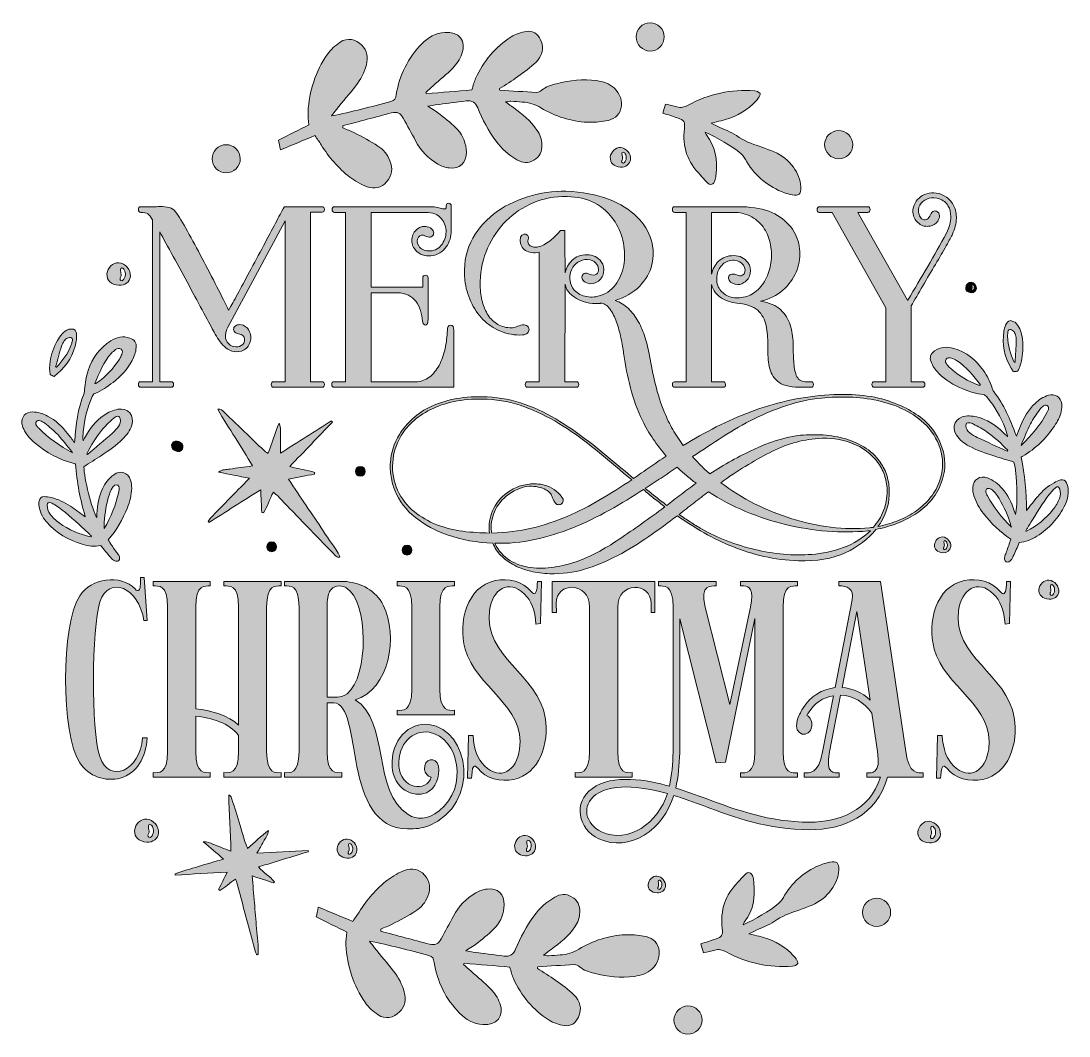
# Model space of a CAD drawing. Header units: inches. Extents: x 50 to 1030, y -1015 to -65.
import ezdxf

# ---------------------------------------------------------------- set-up
doc = ezdxf.new("R2010")
doc.units = ezdxf.units.IN
doc.header["$MEASUREMENT"] = 0
doc.layers.add('Layer 1', color=7, linetype='Continuous')

# ---------------------------------------------------------------- blocks, each defined once
blk = doc.blocks.new('block 2')
at = {"layer": 'Layer 1', "true_color": 0xffffff}
h = blk.add_hatch(color=7, dxfattribs=at)
h.dxf.hatch_style = 2
edge = h.paths.add_edge_path()
edge.add_spline(control_points=[(643.25, -92.24), (650.09, -89.54), (653.44, -81.37), (650.45, -74.66), (647.54, -68.12), (639.74, -65.02), (633.23, -67.82), (626.62, -70.66), (623.49, -78.34), (626.23, -84.95), (628.98, -91.6), (636.6, -94.86), (643.25, -92.24)], knot_values=[0, 0, 0, 0, 1, 1, 1, 2, 2, 2, 3, 3, 3, 4, 4, 4, 4], degree=3, periodic=1)
h = blk.add_hatch(color=7, dxfattribs=at)
h.dxf.hatch_style = 2
edge = h.paths.add_edge_path()
edge.add_spline(control_points=[(292.41, -185.69), (303.36, -181.12), (313.72, -176.8), (324.55, -172.28), (326.82, -175.56), (328.8, -178.17), (330.51, -180.93), (337.71, -192.57), (346.6, -202.79), (357.35, -211.16), (362.17, -214.92), (367.8, -217.98), (373.52, -220.13), (380.18, -222.64), (386.84, -221.37), (391.78, -215.69), (396.89, -209.82), (397.92, -203.11), (394.88, -195.81), (392.5, -190.08), (388.74, -185.31), (383.66, -182.06), (376.58, -177.53), (369.09, -173.62), (361.64, -169.7), (358.18, -167.88), (354.4, -166.65), (350.76, -165.16), (350.77, -164.49), (350.77, -163.82), (350.77, -163.14), (365.98, -159.09), (381.2, -155.05), (396.41, -150.97), (401.51, -149.6), (404.97, -151.48), (407.37, -156.03), (411.11, -163.1), (415.03, -170.07), (418.79, -177.12), (423.73, -186.38), (430.72, -193.73), (439.74, -198.95), (442.92, -200.8), (446.68, -202.17), (450.31, -202.61), (460.13, -203.83), (466.63, -197.72), (466.35, -187.77), (466.13, -179.98), (463.46, -172.7), (458.35, -167), (453.52, -161.62), (447.62, -157.15), (441.95, -152.57), (438.72, -149.95), (435.02, -147.92), (430.42, -144.9), (433.53, -144.28), (435.35, -143.8), (437.2, -143.56), (446.88, -142.31), (456.59, -141.24), (466.26, -139.87), (471.82, -139.08), (474.98, -141.41), (477.03, -146.41), (481.51, -157.34), (487.08, -167.7), (494.07, -177.26), (499.38, -184.52), (505.89, -190.46), (513.67, -195.04), (518.94, -198.14), (524.17, -198.39), (529.47, -195.4), (535.11, -192.21), (537.26, -187.05), (537.09, -180.85), (536.95, -175.86), (535.27, -171.34), (532.46, -167.16), (526.64, -158.51), (518.7, -152.13), (510.41, -146.1), (508.26, -144.54), (506.1, -143), (503.07, -140.82), (505.32, -140.52), (506.67, -140.15), (508.02, -140.2), (511.56, -140.32), (515.1, -140.67), (518.65, -140.87), (524.95, -141.23), (530.61, -142.95), (536.16, -146.34), (549.44, -154.47), (564.1, -158.99), (579.67, -159.82), (585.36, -160.12), (591.19, -159.43), (596.85, -158.53), (603.57, -157.47), (609.3, -154.25), (610.97, -147.08), (612.71, -139.58), (610.15, -132.97), (604.6, -127.76), (600.07, -123.51), (594.28, -121.75), (588.26, -120.87), (575.51, -119.02), (563.03, -120.73), (550.64, -123.72), (545.62, -124.93), (540.88, -126.55), (536.8, -129.9), (535.52, -130.95), (533.61, -131.88), (532.03, -131.82), (520.57, -131.32), (509.13, -130.56), (497.68, -129.89), (497.58, -129.38), (497.47, -128.86), (497.37, -128.35), (503.11, -124.64), (509.02, -121.15), (514.56, -117.15), (520.47, -112.88), (526.47, -108.57), (531.63, -103.46), (537.36, -97.77), (539.5, -90.66), (535.8, -82.7), (533.15, -76.99), (528.87, -73.83), (522.58, -74.83), (517.66, -75.6), (512.44, -77.13), (508.32, -79.81), (493.46, -89.46), (482.38, -102.63), (474.98, -118.76), (473.52, -121.94), (472.81, -125.47), (471.53, -129.53), (457.48, -130.74), (443.21, -131.96), (428.94, -133.19), (428.73, -132.74), (428.52, -132.29), (428.31, -131.84), (430.64, -129.77), (432.97, -127.7), (435.31, -125.63), (441.45, -120.2), (447.97, -115.11), (453.62, -109.2), (457.21, -105.44), (460.39, -100.78), (462.21, -95.94), (466.83, -83.67), (459.34, -74.52), (446.27, -75.71), (437.7, -76.49), (430.59, -80.36), (424.66, -86.43), (411.69, -99.71), (403.77, -115.6), (400.8, -133.89), (400.25, -137.33), (399.36, -139.57), (395.67, -140.52), (377.43, -145.22), (359.25, -150.09), (340.2, -153.9), (341.74, -151.89), (343.22, -149.83), (344.82, -147.86), (350.83, -140.45), (357.06, -133.2), (362.88, -125.64), (367.36, -119.81), (371.06, -113.43), (372.82, -106.17), (374.47, -99.29), (373.72, -92.91), (368.48, -87.61), (362.98, -82.04), (354.87, -80.47), (348.38, -84.8), (343.87, -87.82), (339.51, -91.68), (336.43, -96.1), (325.12, -112.34), (319.32, -130.64), (318.19, -150.37), (317.98, -154.08), (318.73, -157.85), (319.09, -162.28), (310.02, -166.78), (300.53, -171.5), (290.52, -176.47), (291.1, -179.29), (291.66, -182), (292.41, -185.69)], knot_values=[0, 0, 0, 0, 1, 1, 1, 2, 2, 2, 3, 3, 3, 4, 4, 4, 5, 5, 5, 6, 6, 6, 7, 7, 7, 8, 8, 8, 9, 9, 9, 10, 10, 10, 11, 11, 11, 12, 12, 12, 13, 13, 13, 14, 14, 14, 15, 15, 15, 16, 16, 16, 17, 17, 17, 18, 18, 18, 19, 19, 19, 20, 20, 20, 21, 21, 21, 22, 22, 22, 23, 23, 23, 24, 24, 24, 25, 25, 25, 26, 26, 26, 27, 27, 27, 28, 28, 28, 29, 29, 29, 30, 30, 30, 31, 31, 31, 32, 32, 32, 33, 33, 33, 34, 34, 34, 35, 35, 35, 36, 36, 36, 37, 37, 37, 38, 38, 38, 39, 39, 39, 40, 40, 40, 41, 41, 41, 42, 42, 42, 43, 43, 43, 44, 44, 44, 45, 45, 45, 46, 46, 46, 47, 47, 47, 48, 48, 48, 49, 49, 49, 50, 50, 50, 51, 51, 51, 52, 52, 52, 53, 53, 53, 54, 54, 54, 55, 55, 55, 56, 56, 56, 57, 57, 57, 58, 58, 58, 59, 59, 59, 60, 60, 60, 61, 61, 61, 62, 62, 62, 63, 63, 63, 64, 64, 64, 65, 65, 65, 66, 66, 66, 67, 67, 67, 68, 68, 68, 69, 69, 69, 69], degree=3, periodic=1)
h = blk.add_hatch(color=7, dxfattribs=at)
h.dxf.hatch_style = 2
edge = h.paths.add_edge_path()
edge.add_spline(control_points=[(664.11, -155.81), (670.24, -157.97), (671.19, -159.15), (670.4, -165.58), (668.28, -182.62), (673.2, -197.12), (685.39, -209.21), (687.43, -211.23), (689.04, -213.7), (691.08, -215.73), (694.79, -219.42), (697.71, -218.59), (699.2, -213.46), (699.69, -211.78), (699.86, -209.98), (700.03, -208.21), (701.33, -194.98), (699.58, -182.5), (691.02, -171.7), (690.65, -171.23), (690.53, -170.58), (689.9, -169.06), (702.24, -175.02), (713.49, -181.11), (723.44, -189.28), (725.74, -191.17), (727.15, -194.21), (728.77, -196.84), (737.25, -210.54), (748.92, -220.34), (764.13, -225.8), (766.42, -226.62), (768.79, -227.31), (771.18, -227.75), (777.67, -228.94), (779.66, -227.12), (779.37, -220.35), (779.08, -213.46), (776.44, -207.37), (772.44, -201.91), (767.75, -195.52), (761.72, -190.67), (754.4, -187.57), (750.1, -185.76), (745.74, -184.06), (741.31, -182.66), (733.44, -180.17), (726.01, -177.06), (719.09, -172.32), (713.66, -168.6), (707.18, -166.43), (701.17, -163.55), (699.6, -162.79), (698.07, -161.93), (695.41, -160.54), (699.28, -159.67), (702.1, -159.09), (704.89, -158.39), (716.05, -155.58), (726.2, -150.81), (734.6, -142.76), (736.35, -141.07), (738.1, -139.31), (739.49, -137.34), (740.44, -136), (741.71, -133.47), (741.18, -132.81), (740.13, -131.51), (737.97, -130.58), (736.19, -130.44), (714.16, -128.82), (693.29, -133.13), (673.93, -143.78), (670.31, -145.77), (667.25, -146.59), (663.35, -145.34), (660.21, -144.33), (656.89, -143.9), (652.79, -143.04), (651.95, -145.74), (651.16, -148.26), (650.23, -151.21), (655.33, -152.89), (659.75, -154.27), (664.11, -155.81)], knot_values=[0, 0, 0, 0, 1, 1, 1, 2, 2, 2, 3, 3, 3, 4, 4, 4, 5, 5, 5, 6, 6, 6, 7, 7, 7, 8, 8, 8, 9, 9, 9, 10, 10, 10, 11, 11, 11, 12, 12, 12, 13, 13, 13, 14, 14, 14, 15, 15, 15, 16, 16, 16, 17, 17, 17, 18, 18, 18, 19, 19, 19, 20, 20, 20, 21, 21, 21, 22, 22, 22, 23, 23, 23, 24, 24, 24, 25, 25, 25, 26, 26, 26, 27, 27, 27, 28, 28, 28, 28], degree=3, periodic=1)
h = blk.add_hatch(color=7, dxfattribs=at)
h.dxf.hatch_style = 2
edge = h.paths.add_edge_path()
edge.add_spline(control_points=[(819.68, -193.11), (826.53, -190.41), (829.88, -182.24), (826.89, -175.53), (823.97, -168.99), (816.18, -165.9), (809.66, -168.69), (803.06, -171.53), (799.92, -179.21), (802.66, -185.82), (805.41, -192.47), (813.03, -195.73), (819.68, -193.11)], knot_values=[0, 0, 0, 0, 1, 1, 1, 2, 2, 2, 3, 3, 3, 4, 4, 4, 4], degree=3, periodic=1)
h = blk.add_hatch(color=7, dxfattribs=at)
h.dxf.hatch_style = 2
edge = h.paths.add_edge_path()
edge.add_spline(control_points=[(246.51, -206.28), (253.35, -203.59), (256.7, -195.41), (253.71, -188.7), (250.8, -182.16), (243, -179.07), (236.49, -181.87), (229.88, -184.7), (226.75, -192.38), (229.49, -199), (232.24, -205.64), (239.86, -208.9), (246.51, -206.28)], knot_values=[0, 0, 0, 0, 1, 1, 1, 2, 2, 2, 3, 3, 3, 4, 4, 4, 4], degree=3, periodic=1)
h = blk.add_hatch(color=7, dxfattribs=at)
h.dxf.hatch_style = 2
edge = h.paths.add_edge_path()
edge.add_spline(control_points=[(601.07, -192.57), (600.7, -197.8), (604.31, -201.24), (610.74, -201.77), (615.34, -202.14), (619.69, -198.84), (620.02, -194.71), (620.46, -189.17), (616.11, -183.98), (610.62, -183.5), (606.03, -183.11), (601.43, -187.47), (601.07, -192.57)], knot_values=[0, 0, 0, 0, 1, 1, 1, 2, 2, 2, 3, 3, 3, 4, 4, 4, 4], degree=3, periodic=1)
edge = h.paths.add_edge_path()
edge.add_spline(control_points=[(611.65, -196.09), (611.72, -195.77), (611.91, -195.48), (612.08, -195.19), (612.85, -193.8), (612.48, -192.39), (612.19, -190.93), (612.03, -190.13), (611.7, -188.84), (612.3, -188.14), (613.22, -187.05), (614.66, -188.42), (615.12, -189.29), (615.8, -190.57), (616.12, -191.96), (616.02, -193.34), (615.96, -194.19), (615.73, -195.04), (615.32, -195.85), (615.03, -196.42), (614.73, -197.01), (614.27, -197.47), (613.06, -198.67), (611.26, -197.87), (611.65, -196.09)], knot_values=[0, 0, 0, 0, 1, 1, 1, 2, 2, 2, 3, 3, 3, 4, 4, 4, 5, 5, 5, 6, 6, 6, 7, 7, 7, 8, 8, 8, 8], degree=3, periodic=1)
h = blk.add_hatch(color=7, dxfattribs=at)
h.dxf.hatch_style = 2
edge = h.paths.add_edge_path()
edge.add_spline(control_points=[(898.5, -442.37), (889.74, -433.24), (877.33, -425.98), (861.27, -420.6), (845.2, -415.21), (825.3, -413.43), (801.57, -415.26), (789.52, -416.17), (777.75, -417.95), (766.25, -420.6), (754.75, -423.24), (743.52, -426.62), (732.57, -430.73), (721.62, -434.84), (710.84, -439.58), (700.26, -444.97), (689.67, -450.35), (679.36, -456.15), (669.32, -462.36), (665.67, -457.43), (662.38, -452.4), (659.46, -447.3), (656.54, -442.18), (653.99, -436.89), (651.8, -431.42), (648.33, -423.02), (645.5, -414.25), (643.31, -405.13), (641.12, -396), (639.29, -387.06), (637.83, -378.29), (636.73, -372.64), (635.37, -367.07), (633.72, -361.59), (632.08, -356.12), (629.93, -351.05), (627.29, -346.39), (624.64, -341.74), (621.54, -337.68), (617.98, -334.21), (614.42, -330.74), (610.27, -328.19), (605.52, -326.54), (615.2, -323.63), (622.91, -319.15), (628.66, -313.13), (634.41, -307.1), (638.2, -300.39), (640.02, -293), (641.84, -285.61), (641.62, -277.94), (639.34, -270), (637.05, -262.06), (632.58, -254.8), (625.92, -248.23), (619.25, -241.66), (610.4, -236.18), (599.36, -231.8), (588.31, -227.42), (575.03, -224.96), (559.52, -224.41), (547.47, -224.23), (535.47, -225.96), (523.51, -229.61), (511.56, -233.27), (501.01, -238.65), (491.89, -245.77), (482.76, -252.89), (475.64, -261.65), (470.53, -272.05), (465.42, -282.46), (463.59, -294.33), (465.05, -307.65), (465.78, -314.59), (467.61, -321.25), (470.53, -327.64), (473.45, -334.03), (477.24, -339.6), (481.89, -344.34), (486.55, -349.09), (492.02, -352.79), (498.32, -355.43), (504.62, -358.08), (511.51, -359.22), (519, -358.85), (521, -358.67), (522.51, -358.08), (523.51, -357.07), (524.51, -356.07), (525.02, -354.98), (525.02, -353.79), (525.02, -352.6), (524.51, -351.56), (523.51, -350.64), (522.51, -349.73), (521, -349.36), (519, -349.54), (516.8, -349.91), (514.75, -350.5), (512.83, -351.32), (510.92, -352.14), (508.32, -352.38), (505.03, -352.01), (500.47, -351.46), (496.54, -349.91), (493.26, -347.35), (489.97, -344.8), (487.28, -341.56), (485.18, -337.63), (483.08, -333.71), (481.52, -329.28), (480.52, -324.35), (479.52, -319.42), (479.11, -314.22), (479.29, -308.74), (479.66, -297.61), (481.98, -287.21), (486.27, -277.53), (490.56, -267.86), (496.31, -259.42), (503.52, -252.2), (510.73, -244.99), (519.22, -239.33), (528.99, -235.23), (538.75, -231.12), (549.3, -229.16), (560.61, -229.34), (570.29, -229.52), (578.87, -231.53), (586.35, -235.36), (593.84, -239.2), (600.22, -245.13), (605.52, -253.16), (609.36, -259.01), (611.96, -265.58), (613.32, -272.88), (614.69, -280.18), (614.78, -287.21), (613.6, -293.96), (612.41, -300.72), (609.81, -306.74), (605.8, -312.03), (601.78, -317.33), (596.3, -320.89), (589.37, -322.71), (584.62, -323.81), (580.06, -323.63), (575.68, -322.16), (571.29, -320.7), (568.01, -318.24), (565.82, -314.77), (564.18, -312.03), (563.31, -309.11), (563.22, -306.01), (563.12, -302.91), (563.72, -300.03), (565, -297.38), (566.27, -294.74), (568.19, -292.55), (570.75, -290.81), (573.3, -289.08), (576.31, -288.21), (579.78, -288.21), (583.07, -288.39), (585.58, -289.44), (587.31, -291.36), (589.04, -293.27), (589.96, -295.24), (590.05, -297.24), (590.14, -299.26), (589.46, -300.85), (588, -302.04), (586.53, -303.23), (584.34, -303.18), (581.42, -301.9), (579.41, -300.99), (577.82, -300.85), (576.63, -301.49), (575.44, -302.13), (574.76, -303.04), (574.58, -304.23), (574.4, -305.42), (574.76, -306.65), (575.68, -307.92), (576.59, -309.2), (578.23, -310.11), (580.6, -310.66), (583.71, -311.21), (586.44, -310.76), (588.82, -309.29), (592.1, -307.1), (594.11, -304.18), (594.84, -300.53), (595.57, -296.88), (594.84, -293.51), (592.65, -290.4), (591.19, -288.21), (589.23, -286.57), (586.77, -285.47), (584.3, -284.38), (581.79, -283.83), (579.23, -283.83), (573.39, -283.83), (568.73, -285.57), (565.27, -289.03), (561.8, -292.5), (559.61, -296.42), (558.7, -300.8), (558.7, -296.61), (558.7, -292.96), (558.7, -289.85), (558.7, -286.75), (558.65, -283.74), (558.56, -280.82), (558.47, -277.9), (558.42, -274.93), (558.42, -271.92), (558.42, -268.91), (558.42, -265.3), (558.42, -261.1), (558.42, -261.1), (554.32, -261.1), (554.32, -261.1), (552.68, -263.29), (549.94, -266.08), (546.1, -269.45), (542.27, -272.83), (538.44, -275.07), (534.6, -276.16), (533.32, -276.53), (532, -276.71), (530.63, -276.71), (529.27, -276.71), (528.03, -276.43), (526.94, -275.89), (525.84, -275.34), (525.02, -274.57), (524.47, -273.56), (523.92, -272.56), (523.83, -271.23), (524.2, -269.59), (524.75, -267.95), (524.65, -266.72), (523.92, -265.89), (523.19, -265.07), (522.32, -264.62), (521.32, -264.52), (520.32, -264.43), (519.31, -264.8), (518.31, -265.62), (517.3, -266.44), (516.8, -267.77), (516.8, -269.59), (516.62, -271.78), (516.99, -273.74), (517.9, -275.48), (518.81, -277.21), (520.09, -278.63), (521.73, -279.72), (523.38, -280.82), (525.29, -281.5), (527.48, -281.77), (529.68, -282.05), (532.04, -281.91), (534.6, -281.36), (534.6, -281.36), (534.6, -402.66), (534.6, -402.66), (534.6, -402.66), (523.65, -402.66), (523.65, -402.66), (522.19, -402.66), (521.46, -403.53), (521.46, -405.27), (521.46, -407), (522.19, -407.87), (523.65, -407.87), (523.65, -407.87), (569.38, -407.87), (569.38, -407.87), (570.84, -407.87), (571.57, -407), (571.57, -405.27), (571.57, -403.53), (570.84, -402.66), (569.38, -402.66), (569.38, -402.66), (558.42, -402.66), (558.42, -402.66), (558.42, -402.66), (558.7, -311.48), (558.7, -311.48), (559.43, -314.95), (561.02, -317.88), (563.49, -320.24), (565.96, -322.62), (568.73, -324.54), (571.84, -325.99), (574.94, -327.46), (578.23, -328.46), (581.7, -329.01), (585.17, -329.56), (588.45, -329.65), (591.56, -329.28), (591.92, -329.28), (592.19, -329.24), (592.38, -329.14), (592.56, -329.06), (592.83, -329.01), (593.2, -329.01), (596.49, -329.92), (599.31, -332.2), (601.69, -335.85), (604.06, -339.51), (606.02, -343.75), (607.58, -348.58), (609.12, -353.42), (610.4, -358.44), (611.41, -363.64), (612.41, -368.85), (613.19, -373.46), (613.73, -377.47), (615.2, -387.51), (617.25, -397.78), (619.9, -408.28), (622.54, -418.77), (626.33, -429.04), (631.26, -439.08), (634.18, -445.11), (637.51, -450.86), (641.25, -456.33), (644.99, -461.81), (649.06, -467.1), (653.44, -472.21), (648.14, -475.68), (642.99, -479.15), (637.97, -482.62), (632.94, -486.08), (627.88, -489.64), (622.77, -493.3), (622.77, -493.3), (614.83, -486.45), (614.83, -486.45), (604.61, -477.87), (594.52, -469.57), (584.58, -461.53), (574.62, -453.5), (564.4, -446.24), (553.91, -439.77), (543.41, -433.28), (532.55, -427.99), (521.32, -423.88), (510.1, -419.78), (498.28, -417.45), (485.86, -416.9), (475.46, -416.35), (465.97, -416.85), (457.39, -418.41), (448.81, -419.96), (441.05, -422.33), (434.11, -425.53), (427.18, -428.72), (421.2, -432.6), (416.18, -437.17), (411.16, -441.73), (407, -446.65), (403.72, -451.95), (398.61, -460.53), (395.78, -469.29), (395.23, -478.24), (394.87, -482.25), (395.09, -486.63), (395.91, -491.38), (396.74, -496.12), (397.88, -500.32), (399.34, -503.98), (403.54, -514.38), (410.02, -523.01), (418.78, -529.85), (427.54, -536.7), (437.4, -542.04), (448.35, -545.87), (462.22, -550.61), (476.46, -553.26), (491.07, -553.81), (492.89, -558.19), (495.4, -561.98), (498.6, -565.17), (501.79, -568.36), (505.39, -571.06), (509.41, -573.25), (514.7, -576.35), (520.32, -578.59), (526.25, -579.96), (532.18, -581.33), (538.25, -582.1), (544.46, -582.29), (555.59, -582.65), (566.46, -581.23), (577.04, -578.04), (587.63, -574.85), (597.94, -570.6), (607.99, -565.31), (618.02, -560.01), (627.7, -554.08), (637.01, -547.51), (646.32, -540.94), (655.26, -534.46), (663.84, -528.07), (671.88, -533.73), (680.18, -539.02), (688.76, -543.95), (697.34, -548.88), (706.29, -553.22), (715.6, -556.96), (724.9, -560.7), (734.67, -563.76), (744.89, -566.13), (755.11, -568.5), (765.88, -569.87), (777.2, -570.24), (794.36, -570.79), (808.97, -568.28), (821.01, -562.71), (833.06, -557.14), (842.55, -549.88), (849.49, -540.94), (855.88, -539.66), (862.18, -537.88), (868.38, -535.6), (874.59, -533.32), (880.43, -530.44), (885.91, -526.98), (891.39, -523.51), (896.27, -519.35), (900.56, -514.52), (904.84, -509.68), (908.27, -503.98), (910.82, -497.4), (914.48, -487.55), (915.11, -477.83), (912.74, -468.24), (910.37, -458.66), (905.62, -450.03), (898.5, -442.37)], knot_values=[0, 0, 0, 0, 1, 1, 1, 2, 2, 2, 3, 3, 3, 4, 4, 4, 5, 5, 5, 6, 6, 6, 7, 7, 7, 8, 8, 8, 9, 9, 9, 10, 10, 10, 11, 11, 11, 12, 12, 12, 13, 13, 13, 14, 14, 14, 15, 15, 15, 16, 16, 16, 17, 17, 17, 18, 18, 18, 19, 19, 19, 20, 20, 20, 21, 21, 21, 22, 22, 22, 23, 23, 23, 24, 24, 24, 25, 25, 25, 26, 26, 26, 27, 27, 27, 28, 28, 28, 29, 29, 29, 30, 30, 30, 31, 31, 31, 32, 32, 32, 33, 33, 33, 34, 34, 34, 35, 35, 35, 36, 36, 36, 37, 37, 37, 38, 38, 38, 39, 39, 39, 40, 40, 40, 41, 41, 41, 42, 42, 42, 43, 43, 43, 44, 44, 44, 45, 45, 45, 46, 46, 46, 47, 47, 47, 48, 48, 48, 49, 49, 49, 50, 50, 50, 51, 51, 51, 52, 52, 52, 53, 53, 53, 54, 54, 54, 55, 55, 55, 56, 56, 56, 57, 57, 57, 58, 58, 58, 59, 59, 59, 60, 60, 60, 61, 61, 61, 62, 62, 62, 63, 63, 63, 64, 64, 64, 65, 65, 65, 66, 66, 66, 67, 67, 67, 68, 68, 68, 69, 69, 69, 70, 70, 70, 71, 71, 71, 72, 72, 72, 73, 73, 73, 74, 74, 74, 75, 75, 75, 76, 76, 76, 77, 77, 77, 78, 78, 78, 79, 79, 79, 80, 80, 80, 81, 81, 81, 82, 82, 82, 83, 83, 83, 84, 84, 84, 85, 85, 85, 86, 86, 86, 87, 87, 87, 88, 88, 88, 89, 89, 89, 90, 90, 90, 91, 91, 91, 92, 92, 92, 93, 93, 93, 94, 94, 94, 95, 95, 95, 96, 96, 96, 97, 97, 97, 98, 98, 98, 99, 99, 99, 100, 100, 100, 101, 101, 101, 102, 102, 102, 103, 103, 103, 104, 104, 104, 105, 105, 105, 106, 106, 106, 107, 107, 107, 108, 108, 108, 109, 109, 109, 110, 110, 110, 111, 111, 111, 112, 112, 112, 113, 113, 113, 114, 114, 114, 115, 115, 115, 116, 116, 116, 117, 117, 117, 118, 118, 118, 119, 119, 119, 120, 120, 120, 121, 121, 121, 122, 122, 122, 123, 123, 123, 124, 124, 124, 125, 125, 125, 126, 126, 126, 127, 127, 127, 128, 128, 128, 129, 129, 129, 130, 130, 130, 131, 131, 131, 132, 132, 132, 133, 133, 133, 134, 134, 134, 135, 135, 135, 136, 136, 136, 137, 137, 137, 138, 138, 138, 139, 139, 139, 140, 140, 140, 141, 141, 141, 142, 142, 142, 143, 143, 143, 144, 144, 144, 145, 145, 145, 146, 146, 146, 147, 147, 147, 148, 148, 148, 148], degree=3, periodic=1)
edge = h.paths.add_edge_path()
edge.add_spline(control_points=[(490.24, -544.23), (489.88, -542.76), (489.7, -541.35), (489.7, -539.98), (489.7, -538.61), (489.7, -537.29), (489.7, -536.01), (490.24, -529.62), (492.48, -523.51), (496.41, -517.67), (500.33, -511.82), (506.22, -507.08), (514.07, -503.43), (519.91, -500.69), (525.75, -499.82), (531.59, -500.83), (537.43, -501.83), (541.63, -503.7), (544.19, -506.44), (545.28, -507.53), (546.1, -508.81), (546.65, -510.27), (547.2, -511.73), (548.02, -513.46), (549.11, -515.48), (549.84, -516.75), (550.8, -517.48), (551.99, -517.67), (553.18, -517.85), (554.22, -517.67), (555.14, -517.12), (556.05, -516.57), (556.64, -515.7), (556.92, -514.52), (557.19, -513.33), (556.78, -512.01), (555.69, -510.55), (551.49, -504.89), (546.01, -501.14), (539.26, -499.32), (534.51, -498.23), (529.77, -497.95), (525.02, -498.5), (520.27, -499.05), (516.35, -500.05), (513.25, -501.51), (505.03, -505.34), (498.87, -510.32), (494.76, -516.43), (490.66, -522.55), (488.33, -528.98), (487.78, -535.74), (487.41, -538.66), (487.51, -541.49), (488.06, -544.23), (480.02, -544.23), (471.71, -543.68), (463.14, -542.58), (454.56, -541.49), (446.39, -539.43), (438.63, -536.42), (430.87, -533.41), (423.8, -529.3), (417.41, -524.1), (411.02, -518.9), (405.91, -512.28), (402.08, -504.25), (398.43, -495.85), (396.87, -487.18), (397.42, -478.24), (397.97, -469.47), (400.62, -461.08), (405.36, -453.05), (408.47, -447.93), (412.53, -443.19), (417.55, -438.81), (422.57, -434.43), (428.46, -430.68), (435.21, -427.58), (441.96, -424.48), (449.54, -422.15), (457.93, -420.6), (466.33, -419.05), (475.64, -418.54), (485.86, -419.09), (498.09, -419.64), (509.73, -421.97), (520.78, -426.08), (531.82, -430.18), (542.54, -435.38), (552.95, -441.68), (563.35, -447.98), (573.53, -455.14), (583.48, -463.18), (593.43, -471.21), (603.42, -479.51), (613.46, -488.09), (613.46, -488.09), (621.13, -494.39), (621.13, -494.39), (611.27, -500.96), (601.41, -507.17), (591.56, -513.01), (581.7, -518.85), (571.43, -524.05), (560.75, -528.62), (550.07, -533.18), (538.94, -536.88), (527.35, -539.71), (515.75, -542.54), (503.39, -544.04), (490.24, -544.23)], knot_values=[0, 0, 0, 0, 1, 1, 1, 2, 2, 2, 3, 3, 3, 4, 4, 4, 5, 5, 5, 6, 6, 6, 7, 7, 7, 8, 8, 8, 9, 9, 9, 10, 10, 10, 11, 11, 11, 12, 12, 12, 13, 13, 13, 14, 14, 14, 15, 15, 15, 16, 16, 16, 17, 17, 17, 18, 18, 18, 19, 19, 19, 20, 20, 20, 21, 21, 21, 22, 22, 22, 23, 23, 23, 24, 24, 24, 25, 25, 25, 26, 26, 26, 27, 27, 27, 28, 28, 28, 29, 29, 29, 30, 30, 30, 31, 31, 31, 32, 32, 32, 33, 33, 33, 34, 34, 34, 35, 35, 35, 36, 36, 36, 37, 37, 37, 37], degree=3, periodic=1)
edge = h.paths.add_edge_path()
edge.add_spline(control_points=[(609.22, -550.11), (595.25, -559.51), (581.88, -566.49), (569.1, -571.06), (562.71, -573.25), (555.82, -574.94), (548.43, -576.13), (541.04, -577.31), (533.78, -577.45), (526.66, -576.54), (519.54, -575.62), (513.01, -573.39), (507.09, -569.83), (501.15, -566.27), (496.45, -560.93), (492.98, -553.81), (505.58, -554.17), (517.99, -553.03), (530.22, -550.39), (542.45, -547.74), (554.41, -544.04), (566.09, -539.3), (577.77, -534.55), (589.13, -529.07), (600.18, -522.87), (611.22, -516.66), (621.86, -510.18), (632.08, -503.43), (635.18, -506.35), (638.47, -509.13), (641.94, -511.78), (645.4, -514.42), (648.78, -517.12), (652.07, -519.86), (637.46, -530.63), (623.18, -540.71), (609.22, -550.11)], knot_values=[0, 0, 0, 0, 1, 1, 1, 2, 2, 2, 3, 3, 3, 4, 4, 4, 5, 5, 5, 6, 6, 6, 7, 7, 7, 8, 8, 8, 9, 9, 9, 10, 10, 10, 11, 11, 11, 12, 12, 12, 12], degree=3, periodic=1)
edge = h.paths.add_edge_path()
edge.add_spline(control_points=[(653.99, -518.49), (650.52, -515.75), (647.09, -513.05), (643.72, -510.41), (640.34, -507.76), (637.01, -505.07), (633.72, -502.33), (638.83, -499.23), (643.86, -496.03), (648.78, -492.75), (653.71, -489.46), (658.64, -486.08), (663.57, -482.62), (666.49, -485.36), (669.41, -487.96), (672.33, -490.42), (675.25, -492.89), (678.26, -495.3), (681.37, -497.68), (676.62, -501.14), (671.92, -504.61), (667.27, -508.08), (662.61, -511.55), (658.18, -515.02), (653.99, -518.49)], knot_values=[0, 0, 0, 0, 1, 1, 1, 2, 2, 2, 3, 3, 3, 4, 4, 4, 5, 5, 5, 6, 6, 6, 7, 7, 7, 8, 8, 8, 8], degree=3, periodic=1)
edge = h.paths.add_edge_path()
edge.add_spline(control_points=[(819.1, -557.84), (809.24, -561.35), (799.38, -563.47), (789.52, -564.22), (780.94, -564.94), (772.14, -564.9), (763.1, -564.07), (754.07, -563.24), (745.12, -561.76), (736.27, -559.64), (727.41, -557.51), (718.74, -554.83), (710.26, -551.6), (701.77, -548.36), (693.87, -544.63), (686.57, -540.39), (682.92, -538.38), (679.4, -536.24), (676.03, -533.96), (672.65, -531.67), (669.13, -529.35), (665.49, -526.98), (670.05, -523.32), (674.61, -519.72), (679.18, -516.16), (683.74, -512.6), (688.3, -509.08), (692.87, -505.62), (703.82, -512.74), (715.41, -518.85), (727.64, -523.96), (739.87, -529.07), (752.38, -533.18), (765.16, -536.29), (777.93, -539.39), (790.85, -541.44), (803.9, -542.46), (816.95, -543.46), (829.68, -543.42), (842.1, -542.31), (842.1, -542.31), (843.47, -542.04), (843.47, -542.04), (843.47, -542.04), (844.56, -542.04), (844.56, -542.04), (837.44, -549.06), (828.95, -554.32), (819.1, -557.84)], knot_values=[0, 0, 0, 0, 1, 1, 1, 2, 2, 2, 3, 3, 3, 4, 4, 4, 5, 5, 5, 6, 6, 6, 7, 7, 7, 8, 8, 8, 9, 9, 9, 10, 10, 10, 11, 11, 11, 12, 12, 12, 13, 13, 13, 14, 14, 14, 15, 15, 15, 16, 16, 16, 16], degree=3, periodic=1)
edge = h.paths.add_edge_path()
edge.add_spline(control_points=[(847.03, -539.02), (847.03, -539.02), (846.2, -539.02), (846.2, -539.02), (845.11, -539.02), (844.29, -539.11), (843.74, -539.3), (831.87, -540.39), (819.78, -540.21), (807.46, -538.75), (795.14, -537.29), (783, -534.69), (771.04, -530.95), (759.09, -527.2), (747.45, -522.5), (736.13, -516.84), (724.81, -511.18), (714.22, -504.61), (704.37, -497.13), (719.88, -486.18), (735.12, -476.82), (750.1, -469.06), (765.06, -461.3), (780.22, -456.88), (795.55, -455.78), (806.13, -454.87), (816.59, -456.28), (826.9, -460.03), (837.21, -463.77), (845.56, -470.11), (851.95, -479.06), (854.69, -482.89), (856.75, -487.04), (858.12, -491.52), (859.49, -495.99), (860.17, -500.51), (860.17, -505.07), (860.17, -511.27), (859.03, -517.35), (856.75, -523.28), (854.46, -529.21), (851.22, -534.46), (847.03, -539.02)], knot_values=[0, 0, 0, 0, 1, 1, 1, 2, 2, 2, 3, 3, 3, 4, 4, 4, 5, 5, 5, 6, 6, 6, 7, 7, 7, 8, 8, 8, 9, 9, 9, 10, 10, 10, 11, 11, 11, 12, 12, 12, 13, 13, 13, 14, 14, 14, 14], degree=3, periodic=1)
edge = h.paths.add_edge_path()
edge.add_spline(control_points=[(908.91, -496.58), (906.53, -502.61), (903.34, -507.95), (899.32, -512.6), (895.31, -517.26), (890.74, -521.27), (885.63, -524.65), (880.52, -528.02), (875.04, -530.81), (869.21, -533), (863.36, -535.19), (857.43, -536.92), (851.41, -538.2), (851.95, -537.47), (852.5, -536.79), (853.05, -536.15), (853.6, -535.51), (854.05, -534.73), (854.42, -533.82), (859.9, -524.69), (862.45, -515.11), (862.09, -505.07), (862.09, -500.32), (861.4, -495.62), (860.03, -490.97), (858.66, -486.32), (856.52, -481.98), (853.6, -477.96), (849.4, -471.94), (844.29, -467.15), (838.26, -463.59), (832.24, -460.03), (825.76, -457.33), (818.82, -455.51), (811.88, -453.68), (804.81, -452.63), (797.6, -452.36), (790.39, -452.09), (783.41, -452.31), (776.66, -453.05), (763.14, -455.05), (749.36, -459.34), (735.31, -465.92), (721.25, -472.49), (707.56, -480.15), (694.24, -488.92), (691.31, -486.36), (688.53, -483.76), (685.89, -481.11), (683.24, -478.46), (680.64, -475.68), (678.08, -472.76), (687.57, -466.37), (697.07, -460.12), (706.56, -454), (716.05, -447.89), (725.77, -442.37), (735.72, -437.44), (745.67, -432.51), (755.84, -428.31), (766.25, -424.84), (776.66, -421.37), (787.51, -419.09), (798.83, -418), (807.05, -417.08), (815.68, -416.77), (824.71, -417.04), (833.75, -417.31), (842.64, -418.41), (851.41, -420.33), (860.17, -422.24), (868.47, -425.12), (876.32, -428.95), (884.17, -432.78), (891.02, -437.71), (896.86, -443.74), (903.8, -451.03), (908.4, -459.3), (910.69, -468.52), (912.97, -477.73), (912.37, -487.09), (908.91, -496.58)], knot_values=[0, 0, 0, 0, 1, 1, 1, 2, 2, 2, 3, 3, 3, 4, 4, 4, 5, 5, 5, 6, 6, 6, 7, 7, 7, 8, 8, 8, 9, 9, 9, 10, 10, 10, 11, 11, 11, 12, 12, 12, 13, 13, 13, 14, 14, 14, 15, 15, 15, 16, 16, 16, 17, 17, 17, 18, 18, 18, 19, 19, 19, 20, 20, 20, 21, 21, 21, 22, 22, 22, 23, 23, 23, 24, 24, 24, 25, 25, 25, 26, 26, 26, 27, 27, 27, 27], degree=3, periodic=1)
h = blk.add_hatch(color=7, dxfattribs=at)
h.dxf.hatch_style = 2
edge = h.paths.add_edge_path()
edge.add_spline(control_points=[(796.64, -244.12), (796.64, -244.12), (808.69, -244.12), (808.69, -244.12), (808.69, -244.12), (858.8, -333.39), (858.8, -333.39), (858.8, -333.39), (858.8, -402.66), (858.8, -402.66), (858.8, -402.66), (848.12, -402.66), (848.12, -402.66), (846.66, -402.66), (845.93, -403.49), (845.93, -405.13), (845.93, -406.77), (846.57, -407.69), (847.85, -407.87), (847.85, -407.87), (893.3, -407.87), (893.3, -407.87), (894.76, -407.87), (895.49, -407), (895.49, -405.27), (895.49, -403.53), (894.76, -402.66), (893.3, -402.66), (893.3, -402.66), (882.62, -402.66), (882.62, -402.66), (882.62, -402.66), (882.62, -331.75), (882.62, -331.75), (885.9, -326.09), (889.56, -319.79), (893.57, -312.85), (897.59, -305.92), (901.51, -299.26), (905.35, -292.86), (909.18, -286.48), (912.56, -280.68), (915.48, -275.48), (918.39, -270.27), (920.31, -266.67), (921.23, -264.66), (923.6, -259.37), (924.83, -254.49), (924.92, -250.01), (925.01, -245.54), (924.24, -241.62), (922.6, -238.24), (920.95, -234.86), (918.67, -232.12), (915.75, -230.02), (912.83, -227.93), (909.63, -226.6), (906.17, -226.05), (903.06, -225.69), (900.1, -225.92), (897.27, -226.74), (894.44, -227.56), (892.02, -228.88), (890.01, -230.71), (888, -232.53), (886.45, -234.77), (885.36, -237.42), (884.26, -240.06), (883.99, -242.85), (884.54, -245.77), (885.08, -249.42), (886.91, -252.39), (890.01, -254.67), (893.11, -256.95), (896.58, -257.73), (900.42, -256.99), (903.16, -256.63), (905.52, -255.08), (907.54, -252.34), (908.81, -250.33), (909.32, -248.55), (909.04, -247), (908.77, -245.45), (908.13, -244.31), (907.12, -243.58), (906.12, -242.85), (904.98, -242.67), (903.7, -243.03), (902.42, -243.4), (901.42, -244.49), (900.69, -246.32), (899.78, -248.51), (898.73, -249.92), (897.54, -250.56), (896.35, -251.2), (895.17, -251.34), (893.98, -250.97), (892.79, -250.61), (891.79, -249.74), (890.97, -248.37), (890.15, -247), (889.64, -245.49), (889.47, -243.85), (889.1, -240.57), (889.92, -237.78), (891.93, -235.5), (893.94, -233.22), (896.45, -231.71), (899.46, -230.98), (902.47, -230.25), (905.66, -230.43), (909.04, -231.53), (912.42, -232.62), (915.2, -234.91), (917.39, -238.37), (918.85, -240.75), (919.63, -244.08), (919.72, -248.37), (919.81, -252.66), (918.49, -257.73), (915.75, -263.57), (910.09, -274.16), (904.2, -284.61), (898.09, -294.92), (891.97, -305.23), (885.81, -315.68), (879.61, -326.27), (879.61, -326.27), (879.06, -326.27), (879.06, -326.27), (879.06, -326.27), (832.78, -244.12), (832.78, -244.12), (832.78, -244.12), (842.09, -244.12), (842.09, -244.12), (843.37, -244.12), (844.06, -243.26), (844.15, -241.52), (844.24, -239.79), (843.55, -238.92), (842.09, -238.92), (842.09, -238.92), (796.64, -238.92), (796.64, -238.92), (795.36, -238.92), (794.68, -239.79), (794.59, -241.52), (794.49, -243.26), (795.18, -244.12), (796.64, -244.12)], knot_values=[0, 0, 0, 0, 1, 1, 1, 2, 2, 2, 3, 3, 3, 4, 4, 4, 5, 5, 5, 6, 6, 6, 7, 7, 7, 8, 8, 8, 9, 9, 9, 10, 10, 10, 11, 11, 11, 12, 12, 12, 13, 13, 13, 14, 14, 14, 15, 15, 15, 16, 16, 16, 17, 17, 17, 18, 18, 18, 19, 19, 19, 20, 20, 20, 21, 21, 21, 22, 22, 22, 23, 23, 23, 24, 24, 24, 25, 25, 25, 26, 26, 26, 27, 27, 27, 28, 28, 28, 29, 29, 29, 30, 30, 30, 31, 31, 31, 32, 32, 32, 33, 33, 33, 34, 34, 34, 35, 35, 35, 36, 36, 36, 37, 37, 37, 38, 38, 38, 39, 39, 39, 40, 40, 40, 41, 41, 41, 42, 42, 42, 43, 43, 43, 44, 44, 44, 45, 45, 45, 46, 46, 46, 47, 47, 47, 48, 48, 48, 49, 49, 49, 50, 50, 50, 50], degree=3, periodic=1)
h = blk.add_hatch(color=7, dxfattribs=at)
h.dxf.hatch_style = 2
edge = h.paths.add_edge_path()
edge.add_spline(control_points=[(161.4, -402.66), (160.12, -402.66), (159.48, -403.53), (159.48, -405.27), (159.48, -407), (160.21, -407.87), (161.67, -407.87), (161.67, -407.87), (190.15, -407.87), (190.15, -407.87), (191.61, -407.87), (192.34, -407), (192.34, -405.27), (192.34, -403.53), (191.61, -402.66), (190.15, -402.66), (190.15, -402.66), (179.47, -402.66), (179.47, -402.66), (179.47, -402.66), (179.47, -262.47), (179.47, -262.47), (182.94, -268.68), (187.14, -276.3), (192.06, -285.33), (196.99, -294.37), (201.92, -303.5), (206.85, -312.72), (211.78, -321.93), (216.39, -330.51), (220.68, -338.45), (224.97, -346.39), (228.21, -352.38), (230.4, -356.39), (231.67, -358.76), (233.09, -361.14), (234.64, -363.51), (236.19, -365.88), (237.97, -367.98), (239.98, -369.81), (241.99, -371.63), (244.32, -373), (246.96, -373.91), (249.61, -374.83), (252.58, -374.83), (255.86, -373.91), (259.52, -372.82), (262.07, -370.45), (263.53, -366.79), (264.99, -363.14), (264.99, -359.49), (263.53, -355.84), (262.44, -353.1), (260.43, -351.1), (257.51, -349.82), (255.32, -349.09), (253.44, -349), (251.89, -349.54), (250.34, -350.09), (249.34, -350.91), (248.88, -352.01), (248.43, -353.1), (248.52, -354.25), (249.16, -355.43), (249.79, -356.62), (251.12, -357.39), (253.13, -357.76), (256.96, -358.49), (258.88, -360.13), (258.88, -362.69), (258.88, -365.61), (257.83, -367.66), (255.73, -368.85), (253.63, -370.04), (251.35, -370.35), (248.88, -369.81), (246.42, -369.26), (244.32, -367.89), (242.58, -365.7), (240.85, -363.51), (240.44, -360.5), (241.35, -356.66), (241.53, -355.93), (241.72, -355.25), (241.9, -354.61), (242.08, -353.97), (242.35, -353.2), (242.72, -352.28), (242.72, -352.28), (296.66, -252.07), (296.66, -252.07), (296.66, -252.07), (296.66, -402.66), (296.66, -402.66), (296.66, -402.66), (285.71, -402.66), (285.71, -402.66), (284.43, -402.66), (283.79, -403.53), (283.79, -405.27), (283.79, -407), (284.52, -407.87), (285.98, -407.87), (285.98, -407.87), (331.44, -407.87), (331.44, -407.87), (332.9, -407.87), (333.58, -407), (333.49, -405.27), (333.4, -403.53), (332.62, -402.66), (331.16, -402.66), (331.16, -402.66), (320.48, -402.66), (320.48, -402.66), (320.48, -402.66), (320.48, -243.85), (320.48, -243.85), (320.48, -243.85), (331.44, -243.85), (331.44, -243.85), (332.9, -243.85), (333.58, -243.03), (333.49, -241.39), (333.4, -239.74), (332.62, -238.92), (331.16, -238.92), (331.16, -238.92), (296.12, -238.92), (296.12, -238.92), (295.93, -238.92), (294.56, -241.34), (292.01, -246.18), (289.45, -251.02), (286.26, -257.04), (282.43, -264.25), (278.59, -271.46), (274.44, -279.27), (269.97, -287.66), (265.49, -296.06), (261.34, -303.82), (257.51, -310.94), (253.67, -318.06), (250.43, -323.99), (247.79, -328.73), (245.14, -333.48), (243.82, -335.76), (243.82, -335.58), (241.08, -329.92), (237.47, -322.71), (233, -313.95), (228.53, -305.19), (223.92, -296.29), (219.17, -287.25), (214.43, -278.22), (209.82, -269.73), (205.35, -261.79), (200.87, -253.84), (197.17, -247.78), (194.26, -243.58), (192.79, -241.57), (190.79, -240.25), (188.23, -239.61), (185.67, -238.97), (182.76, -238.65), (179.47, -238.65), (177.28, -238.83), (175.5, -238.92), (174.13, -238.92), (172.76, -238.92), (171.53, -238.92), (170.43, -238.92), (169.34, -238.92), (168.11, -238.92), (166.74, -238.92), (165.37, -238.92), (163.59, -238.92), (161.4, -238.92), (160.12, -238.92), (159.48, -239.79), (159.48, -241.52), (159.48, -243.26), (160.21, -244.12), (161.67, -244.12), (164.59, -244.12), (166.78, -244.63), (168.24, -245.63), (169.7, -246.64), (171.16, -248.51), (172.63, -251.24), (172.63, -251.24), (172.63, -402.66), (172.63, -402.66), (172.63, -402.66), (161.4, -402.66), (161.4, -402.66)], knot_values=[0, 0, 0, 0, 1, 1, 1, 2, 2, 2, 3, 3, 3, 4, 4, 4, 5, 5, 5, 6, 6, 6, 7, 7, 7, 8, 8, 8, 9, 9, 9, 10, 10, 10, 11, 11, 11, 12, 12, 12, 13, 13, 13, 14, 14, 14, 15, 15, 15, 16, 16, 16, 17, 17, 17, 18, 18, 18, 19, 19, 19, 20, 20, 20, 21, 21, 21, 22, 22, 22, 23, 23, 23, 24, 24, 24, 25, 25, 25, 26, 26, 26, 27, 27, 27, 28, 28, 28, 29, 29, 29, 30, 30, 30, 31, 31, 31, 32, 32, 32, 33, 33, 33, 34, 34, 34, 35, 35, 35, 36, 36, 36, 37, 37, 37, 38, 38, 38, 39, 39, 39, 40, 40, 40, 41, 41, 41, 42, 42, 42, 43, 43, 43, 44, 44, 44, 45, 45, 45, 46, 46, 46, 47, 47, 47, 48, 48, 48, 49, 49, 49, 50, 50, 50, 51, 51, 51, 52, 52, 52, 53, 53, 53, 54, 54, 54, 55, 55, 55, 56, 56, 56, 57, 57, 57, 58, 58, 58, 59, 59, 59, 60, 60, 60, 61, 61, 61, 62, 62, 62, 63, 63, 63, 64, 64, 64, 65, 65, 65, 65], degree=3, periodic=1)
h = blk.add_hatch(color=7, dxfattribs=at)
h.dxf.hatch_style = 2
edge = h.paths.add_edge_path()
edge.add_spline(control_points=[(342.66, -402.66), (341.02, -402.66), (340.24, -403.53), (340.33, -405.27), (340.42, -407), (341.2, -407.87), (342.66, -407.87), (342.66, -407.87), (454.65, -407.87), (454.65, -407.87), (454.65, -407.87), (454.65, -354.47), (454.65, -354.47), (454.65, -351.37), (453.65, -349.82), (451.64, -349.82), (449.63, -349.82), (448.63, -351.37), (448.63, -354.47), (448.44, -360.32), (447.71, -366.11), (446.44, -371.86), (445.16, -377.61), (443.29, -382.77), (440.82, -387.33), (438.36, -391.89), (435.3, -395.59), (431.65, -398.42), (428, -401.25), (423.71, -402.66), (418.78, -402.66), (418.78, -402.66), (377.16, -402.66), (377.16, -402.66), (377.16, -402.66), (377.16, -319.42), (377.16, -319.42), (377.16, -319.42), (401.81, -319.42), (401.81, -319.42), (405.82, -319.42), (409.24, -320.16), (412.08, -321.61), (414.9, -323.08), (417.23, -324.99), (419.06, -327.37), (420.88, -329.74), (422.3, -332.57), (423.3, -335.85), (424.3, -339.14), (424.99, -342.52), (425.35, -345.98), (425.53, -347.08), (425.9, -347.99), (426.45, -348.72), (427, -349.45), (427.59, -349.82), (428.23, -349.82), (428.87, -349.82), (429.41, -349.27), (429.87, -348.17), (430.32, -347.08), (430.56, -345.26), (430.56, -342.7), (430.56, -342.7), (430.56, -305.46), (430.56, -305.46), (430.56, -303.82), (429.73, -302.99), (428.09, -302.99), (426.45, -302.99), (425.63, -303.82), (425.63, -305.46), (425.63, -305.46), (425.63, -314.22), (425.63, -314.22), (425.63, -314.22), (377.16, -314.22), (377.16, -314.22), (377.16, -314.22), (377.16, -244.12), (377.16, -244.12), (377.16, -244.12), (428.09, -244.12), (428.09, -244.12), (434.84, -244.12), (439.77, -246.04), (442.88, -249.87), (445.98, -253.71), (447.49, -257.91), (447.4, -262.47), (447.3, -267.03), (445.8, -271.19), (442.88, -274.93), (439.96, -278.67), (435.85, -280.45), (430.56, -280.27), (428.91, -280.27), (427.27, -279.86), (425.63, -279.04), (423.99, -278.22), (422.71, -277.08), (421.79, -275.61), (419.97, -272.51), (419.88, -269.77), (421.52, -267.4), (422.8, -265.03), (425.26, -264.76), (428.91, -266.58), (430.74, -267.49), (432.29, -267.63), (433.57, -266.99), (434.84, -266.35), (435.58, -265.44), (435.76, -264.25), (435.94, -263.07), (435.58, -261.79), (434.66, -260.42), (433.75, -259.05), (432.11, -258.09), (429.73, -257.54), (428.27, -257.18), (426.81, -257.13), (425.35, -257.41), (423.89, -257.68), (422.62, -258.18), (421.52, -258.91), (418.23, -261.1), (416.22, -264.07), (415.5, -267.81), (414.77, -271.55), (415.5, -274.98), (417.69, -278.08), (419.14, -280.27), (421.06, -281.96), (423.44, -283.14), (425.81, -284.33), (428.27, -284.92), (430.83, -284.92), (434.12, -284.92), (437.08, -284.29), (439.73, -283.01), (442.37, -281.73), (444.56, -280.09), (446.3, -278.08), (448.03, -276.07), (449.4, -273.79), (450.41, -271.23), (451.41, -268.68), (452, -266.03), (452.19, -263.29), (452.19, -263.29), (452.19, -238.37), (452.19, -238.37), (452.19, -236.55), (451.41, -235.64), (449.86, -235.64), (448.31, -235.64), (447.53, -236.46), (447.53, -238.1), (447.53, -239.56), (447.26, -240.43), (446.71, -240.7), (446.16, -240.98), (445.25, -240.98), (443.97, -240.7), (442.69, -240.43), (441.14, -240.06), (439.32, -239.61), (437.49, -239.15), (435.21, -238.92), (432.47, -238.92), (432.47, -238.92), (343.21, -238.92), (343.21, -238.92), (341.57, -238.92), (340.74, -239.79), (340.74, -241.52), (340.74, -243.26), (341.47, -244.12), (342.93, -244.12), (342.93, -244.12), (353.34, -244.12), (353.34, -244.12), (353.34, -244.12), (353.34, -402.66), (353.34, -402.66), (353.34, -402.66), (342.66, -402.66), (342.66, -402.66)], knot_values=[0, 0, 0, 0, 1, 1, 1, 2, 2, 2, 3, 3, 3, 4, 4, 4, 5, 5, 5, 6, 6, 6, 7, 7, 7, 8, 8, 8, 9, 9, 9, 10, 10, 10, 11, 11, 11, 12, 12, 12, 13, 13, 13, 14, 14, 14, 15, 15, 15, 16, 16, 16, 17, 17, 17, 18, 18, 18, 19, 19, 19, 20, 20, 20, 21, 21, 21, 22, 22, 22, 23, 23, 23, 24, 24, 24, 25, 25, 25, 26, 26, 26, 27, 27, 27, 28, 28, 28, 29, 29, 29, 30, 30, 30, 31, 31, 31, 32, 32, 32, 33, 33, 33, 34, 34, 34, 35, 35, 35, 36, 36, 36, 37, 37, 37, 38, 38, 38, 39, 39, 39, 40, 40, 40, 41, 41, 41, 42, 42, 42, 43, 43, 43, 44, 44, 44, 45, 45, 45, 46, 46, 46, 47, 47, 47, 48, 48, 48, 49, 49, 49, 50, 50, 50, 51, 51, 51, 52, 52, 52, 53, 53, 53, 54, 54, 54, 55, 55, 55, 56, 56, 56, 57, 57, 57, 58, 58, 58, 59, 59, 59, 60, 60, 60, 61, 61, 61, 62, 62, 62, 63, 63, 63, 63], degree=3, periodic=1)
h = blk.add_hatch(color=7, dxfattribs=at)
h.dxf.hatch_style = 2
edge = h.paths.add_edge_path()
edge.add_spline(control_points=[(775.15, -396.78), (773.78, -393.22), (772.96, -388.84), (772.68, -383.63), (772.41, -378.43), (772.22, -372.82), (772.14, -366.79), (772.04, -360.77), (771.13, -355.02), (769.4, -349.54), (767.66, -344.07), (764.69, -339.32), (760.5, -335.31), (756.3, -331.29), (750, -328.64), (741.6, -327.37), (750, -325.36), (756.98, -321.89), (762.55, -316.96), (768.12, -312.03), (772.22, -306.47), (774.87, -300.26), (777.52, -294.05), (778.71, -287.57), (778.43, -280.82), (778.16, -274.07), (776.28, -267.77), (772.82, -261.92), (769.35, -256.08), (764.28, -251.11), (757.62, -247), (750.96, -242.89), (742.6, -240.38), (732.57, -239.47), (729.83, -239.11), (727.09, -238.92), (724.35, -238.92), (721.61, -238.92), (718.78, -238.92), (715.87, -238.92), (715.87, -238.92), (661.1, -238.92), (661.1, -238.92), (659.82, -238.92), (659.19, -239.79), (659.19, -241.52), (659.19, -243.26), (659.91, -244.12), (661.38, -244.12), (661.38, -244.12), (672.06, -244.12), (672.06, -244.12), (672.06, -244.12), (672.06, -402.66), (672.06, -402.66), (672.06, -402.66), (661.1, -402.66), (661.1, -402.66), (659.82, -402.85), (659.19, -403.76), (659.19, -405.4), (659.19, -407.04), (659.91, -407.87), (661.38, -407.87), (661.38, -407.87), (706.83, -407.87), (706.83, -407.87), (708.29, -407.87), (708.97, -407), (708.88, -405.27), (708.79, -403.53), (708.01, -402.66), (706.56, -402.66), (706.56, -402.66), (695.88, -402.66), (695.88, -402.66), (695.88, -402.66), (695.88, -311.76), (695.88, -311.76), (696.6, -314.68), (697.84, -317.23), (699.57, -319.42), (701.31, -321.61), (703.36, -323.39), (705.74, -324.76), (708.1, -326.13), (710.66, -327.18), (713.4, -327.91), (716.14, -328.64), (718.88, -329.1), (721.61, -329.28), (730.56, -330.38), (736.86, -333.02), (740.51, -337.22), (744.16, -341.42), (746.44, -346.39), (747.36, -352.14), (748.27, -357.89), (748.63, -364.01), (748.45, -370.49), (748.27, -376.97), (748.72, -382.95), (749.82, -388.43), (750.91, -393.9), (753.47, -398.47), (757.49, -402.12), (761.5, -405.77), (768.25, -407.69), (777.75, -407.87), (777.75, -407.87), (788.97, -407.87), (788.97, -407.87), (790.43, -407.87), (791.17, -407), (791.17, -405.27), (791.17, -403.53), (790.43, -402.66), (788.97, -402.66), (788.97, -402.66), (783.5, -402.66), (783.5, -402.66), (779.3, -402.3), (776.51, -400.34), (775.15, -396.78)], knot_values=[0, 0, 0, 0, 1, 1, 1, 2, 2, 2, 3, 3, 3, 4, 4, 4, 5, 5, 5, 6, 6, 6, 7, 7, 7, 8, 8, 8, 9, 9, 9, 10, 10, 10, 11, 11, 11, 12, 12, 12, 13, 13, 13, 14, 14, 14, 15, 15, 15, 16, 16, 16, 17, 17, 17, 18, 18, 18, 19, 19, 19, 20, 20, 20, 21, 21, 21, 22, 22, 22, 23, 23, 23, 24, 24, 24, 25, 25, 25, 26, 26, 26, 27, 27, 27, 28, 28, 28, 29, 29, 29, 30, 30, 30, 31, 31, 31, 32, 32, 32, 33, 33, 33, 34, 34, 34, 35, 35, 35, 36, 36, 36, 37, 37, 37, 38, 38, 38, 39, 39, 39, 40, 40, 40, 41, 41, 41, 41], degree=3, periodic=1)
edge = h.paths.add_edge_path()
edge.add_spline(control_points=[(736.4, -318.88), (732.57, -321.61), (728.37, -323.31), (723.81, -323.94), (719.24, -324.58), (715.13, -324.13), (711.48, -322.57), (707.83, -321.02), (704.96, -318.56), (702.86, -315.18), (700.76, -311.8), (700.16, -307.47), (701.08, -302.17), (701.81, -298.52), (703.55, -295.38), (706.28, -292.73), (709.02, -290.08), (712.58, -288.85), (716.96, -289.03), (720.97, -289.4), (723.9, -290.95), (725.72, -293.68), (727.55, -296.61), (727.73, -299.26), (726.27, -301.63), (725.54, -302.54), (724.58, -303.13), (723.39, -303.41), (722.21, -303.68), (720.61, -303.36), (718.6, -302.45), (716.59, -301.72), (715, -301.63), (713.81, -302.17), (712.62, -302.72), (711.94, -303.59), (711.76, -304.77), (711.57, -305.96), (711.94, -307.2), (712.85, -308.47), (713.77, -309.75), (715.41, -310.66), (717.78, -311.21), (720.88, -312.12), (723.62, -311.67), (726, -309.84), (729.28, -307.83), (731.29, -305.01), (732.02, -301.35), (732.75, -297.7), (732.02, -294.33), (729.83, -291.22), (726.72, -286.84), (722.34, -284.65), (716.69, -284.65), (710.66, -284.65), (705.91, -286.39), (702.45, -289.85), (698.98, -293.32), (696.79, -297.34), (695.88, -301.9), (695.88, -301.9), (695.88, -244.12), (695.88, -244.12), (695.88, -244.12), (715.59, -244.12), (715.59, -244.12), (722.53, -244.12), (728.46, -245.54), (733.39, -248.37), (738.32, -251.2), (742.24, -254.9), (745.16, -259.46), (748.08, -264.02), (750.05, -269.09), (751.05, -274.66), (752.05, -280.23), (752.15, -285.79), (751.32, -291.36), (750.5, -296.93), (748.86, -302.13), (746.4, -306.97), (743.93, -311.8), (740.6, -315.77), (736.4, -318.88)], knot_values=[0, 0, 0, 0, 1, 1, 1, 2, 2, 2, 3, 3, 3, 4, 4, 4, 5, 5, 5, 6, 6, 6, 7, 7, 7, 8, 8, 8, 9, 9, 9, 10, 10, 10, 11, 11, 11, 12, 12, 12, 13, 13, 13, 14, 14, 14, 15, 15, 15, 16, 16, 16, 17, 17, 17, 18, 18, 18, 19, 19, 19, 20, 20, 20, 21, 21, 21, 22, 22, 22, 23, 23, 23, 24, 24, 24, 25, 25, 25, 26, 26, 26, 27, 27, 27, 28, 28, 28, 28], degree=3, periodic=1)
h = blk.add_hatch(color=7, dxfattribs=at)
h.dxf.hatch_style = 2
edge = h.paths.add_edge_path()
edge.add_spline(control_points=[(141.21, -312.41), (146.52, -312.85), (151.55, -309.02), (151.94, -304.26), (152.45, -297.85), (147.41, -291.85), (141.07, -291.3), (135.77, -290.84), (130.45, -295.89), (130.03, -301.78), (129.6, -307.83), (133.78, -311.81), (141.21, -312.41)], knot_values=[0, 0, 0, 0, 1, 1, 1, 2, 2, 2, 3, 3, 3, 4, 4, 4, 4], degree=3, periodic=1)
edge = h.paths.add_edge_path()
edge.add_spline(control_points=[(142.26, -305.85), (142.34, -305.48), (142.57, -305.15), (142.75, -304.81), (143.65, -303.21), (143.22, -301.57), (142.88, -299.89), (142.7, -298.96), (142.32, -297.47), (143.01, -296.66), (144.08, -295.4), (145.74, -296.98), (146.28, -297.99), (147.06, -299.47), (147.43, -301.08), (147.31, -302.67), (147.24, -303.65), (146.97, -304.63), (146.5, -305.57), (146.16, -306.24), (145.82, -306.92), (145.29, -307.44), (143.89, -308.83), (141.81, -307.91), (142.26, -305.85)], knot_values=[0, 0, 0, 0, 1, 1, 1, 2, 2, 2, 3, 3, 3, 4, 4, 4, 5, 5, 5, 6, 6, 6, 7, 7, 7, 8, 8, 8, 8], degree=3, periodic=1)
h = blk.add_hatch(color=7, dxfattribs=at)
h.dxf.hatch_style = 2
edge = h.paths.add_edge_path()
edge.add_spline(control_points=[(938.8, -319.32), (941.25, -319.52), (943.57, -317.76), (943.75, -315.56), (943.98, -312.61), (941.66, -309.84), (938.74, -309.59), (936.29, -309.38), (933.84, -311.7), (933.65, -314.42), (933.45, -317.21), (935.38, -319.04), (938.8, -319.32)], knot_values=[0, 0, 0, 0, 1, 1, 1, 2, 2, 2, 3, 3, 3, 4, 4, 4, 4], degree=3, periodic=1)
edge = h.paths.add_edge_path()
edge.add_spline(control_points=[(939.57, -313.55), (939.49, -313.12), (939.32, -312.43), (939.63, -312.06), (940.12, -311.48), (940.89, -312.21), (941.14, -312.67), (941.5, -313.36), (941.67, -314.1), (941.61, -314.83), (941.58, -315.28), (941.46, -315.74), (941.24, -316.17), (941.09, -316.47), (940.93, -316.79), (940.68, -317.03), (940.04, -317.67), (939.08, -317.24), (939.29, -316.3), (939.32, -316.12), (939.43, -315.97), (939.51, -315.82), (939.93, -315.08), (939.73, -314.33), (939.57, -313.55)], knot_values=[0, 0, 0, 0, 1, 1, 1, 2, 2, 2, 3, 3, 3, 4, 4, 4, 5, 5, 5, 6, 6, 6, 7, 7, 7, 8, 8, 8, 8], degree=3, periodic=1)
h = blk.add_hatch(color=7, dxfattribs=at)
h.dxf.hatch_style = 2
edge = h.paths.add_edge_path()
edge.add_spline(control_points=[(978.15, -393.37), (979.43, -393.18), (980.82, -392.97), (982.24, -392.76), (984.34, -389.16), (985.48, -385.28), (986.21, -381.32), (987.48, -374.39), (987.7, -367.42), (986.39, -360.47), (985.43, -355.38), (983.81, -350.59), (979.79, -346.98), (978.36, -346.43), (976.93, -345.88), (975.5, -345.33), (973.2, -345.94), (971.76, -347.49), (971.03, -349.67), (970.41, -351.53), (969.74, -353.41), (969.46, -355.33), (967.68, -367.64), (969.61, -379.25), (976.27, -389.92), (976.94, -390.99), (977.49, -392.14), (978.15, -393.37)], knot_values=[0, 0, 0, 0, 1, 1, 1, 2, 2, 2, 3, 3, 3, 4, 4, 4, 5, 5, 5, 6, 6, 6, 7, 7, 7, 8, 8, 8, 9, 9, 9, 9], degree=3, periodic=1)
edge = h.paths.add_edge_path()
edge.add_spline(control_points=[(973.02, -356.88), (973.13, -355.55), (973.3, -353.91), (974.83, -353.82), (975.96, -353.74), (977.37, -354.46), (978.26, -355.26), (979.17, -356.09), (979.83, -357.39), (980.18, -358.61), (980.68, -360.37), (981.1, -362.26), (981.02, -364.07), (980.73, -370.8), (980.22, -377.53), (979.79, -384.25), (979.48, -384.29), (979.18, -384.33), (978.87, -384.36), (975.85, -376.55), (972.93, -368.71), (972.77, -360.14), (972.75, -359.06), (972.92, -357.97), (973.02, -356.88)], knot_values=[0, 0, 0, 0, 1, 1, 1, 2, 2, 2, 3, 3, 3, 4, 4, 4, 5, 5, 5, 6, 6, 6, 7, 7, 7, 8, 8, 8, 8], degree=3, periodic=1)
h = blk.add_hatch(color=7, dxfattribs=at)
h.dxf.hatch_style = 2
edge = h.paths.add_edge_path()
edge.add_spline(control_points=[(124.41, -556.04), (124.87, -556.66), (125.18, -557.11), (125.53, -557.52), (128.46, -561.06), (131.31, -564.67), (134.4, -568.06), (135.44, -569.21), (137, -570.15), (138.49, -570.57), (140.81, -571.23), (142.37, -569.61), (141.92, -567.25), (141.72, -566.22), (141.23, -565.18), (140.66, -564.28), (139.9, -563.08), (138.89, -562.05), (138.07, -560.88), (135.72, -557.5), (133.4, -554.08), (131.11, -550.73), (139.02, -541.46), (144.81, -531.46), (149.12, -520.59), (151.44, -514.75), (153.04, -508.71), (153.17, -502.4), (153.22, -499.82), (153.02, -497.08), (152.21, -494.65), (149.8, -487.39), (142.55, -485.22), (136.39, -489.73), (131.69, -493.16), (128.27, -497.67), (125.85, -502.93), (122.46, -510.3), (120.86, -518.08), (120.72, -526.18), (120.7, -527.24), (120.61, -528.3), (120.54, -529.74), (115.86, -522.25), (108.5, -492.89), (108.49, -482.16), (113.96, -478.64), (119.53, -475.17), (124.98, -471.53), (131.9, -466.9), (138.77, -462.19), (144.72, -456.32), (148.5, -452.59), (151.7, -448.43), (153.31, -443.28), (156.12, -434.25), (149.53, -426.76), (140.25, -428.43), (135.55, -429.27), (131.29, -431.24), (127.35, -433.91), (119.24, -439.4), (113.53, -446.89), (109.09, -455.48), (108.68, -456.26), (108.23, -457.03), (107.8, -457.8), (107.4, -454.86), (107.54, -452.14), (107.81, -449.43), (108.94, -438.02), (111.49, -426.97), (116.29, -416.5), (116.83, -415.31), (117.3, -414.13), (118.73, -413.6), (125.09, -411.27), (130.48, -407.32), (135.79, -403.25), (143.1, -397.67), (149.09, -390.91), (153.58, -382.86), (155.69, -379.08), (157, -375.02), (157.41, -370.73), (157.86, -366.1), (155.78, -363.33), (151.47, -361.8), (145.02, -359.52), (139.2, -361.01), (133.63, -364.42), (123.05, -370.9), (116.61, -380.61), (112.48, -392.01), (110.38, -397.81), (109.5, -403.88), (109.16, -410.04), (109.1, -411.23), (108.99, -412.48), (108.57, -413.56), (102.92, -427.91), (100.7, -442.91), (99.96, -458.2), (99.94, -458.66), (99.71, -459.12), (99.6, -459.5), (97.47, -456.66), (95.52, -453.9), (93.4, -451.27), (88.06, -444.67), (82.1, -438.75), (74.51, -434.73), (70.09, -432.39), (65.36, -431.01), (60.36, -430.91), (54.02, -430.77), (49.56, -435.71), (50.5, -442), (50.84, -444.31), (51.78, -446.66), (52.95, -448.7), (55.49, -453.08), (58.85, -456.87), (62.73, -460.13), (73.43, -469.14), (85.46, -475.66), (99.08, -479.1), (99.59, -479.23), (100.09, -479.43), (100.67, -479.62), (101.93, -496.48), (104.91, -512.89), (109.77, -529.05), (105.15, -525.77), (100.61, -522.38), (95.91, -519.24), (90.32, -515.51), (84.33, -512.57), (77.75, -511.03), (75.63, -510.53), (73.43, -510.22), (71.26, -510.2), (68.58, -510.17), (67, -511.63), (66.48, -514.27), (66.25, -515.43), (66.24, -516.67), (66.33, -517.85), (66.82, -523.99), (69.51, -529.21), (73.48, -533.75), (82.51, -544.1), (93.79, -550.95), (106.92, -554.78), (112.64, -556.45), (118.48, -557.12), (124.41, -556.04)], knot_values=[0, 0, 0, 0, 1, 1, 1, 2, 2, 2, 3, 3, 3, 4, 4, 4, 5, 5, 5, 6, 6, 6, 7, 7, 7, 8, 8, 8, 9, 9, 9, 10, 10, 10, 11, 11, 11, 12, 12, 12, 13, 13, 13, 14, 14, 14, 15, 15, 15, 16, 16, 16, 17, 17, 17, 18, 18, 18, 19, 19, 19, 20, 20, 20, 21, 21, 21, 22, 22, 22, 23, 23, 23, 24, 24, 24, 25, 25, 25, 26, 26, 26, 27, 27, 27, 28, 28, 28, 29, 29, 29, 30, 30, 30, 31, 31, 31, 32, 32, 32, 33, 33, 33, 34, 34, 34, 35, 35, 35, 36, 36, 36, 37, 37, 37, 38, 38, 38, 39, 39, 39, 40, 40, 40, 41, 41, 41, 42, 42, 42, 43, 43, 43, 44, 44, 44, 45, 45, 45, 46, 46, 46, 47, 47, 47, 48, 48, 48, 49, 49, 49, 50, 50, 50, 51, 51, 51, 52, 52, 52, 52], degree=3, periodic=1)
edge = h.paths.add_edge_path()
edge.add_spline(control_points=[(127.54, -534.35), (128.06, -525.38), (129.45, -516.55), (132.31, -508), (132.97, -506.05), (133.77, -504.11), (134.78, -502.32), (135.39, -501.23), (136.4, -500.2), (137.48, -499.59), (139.47, -498.47), (141.53, -499.8), (141.53, -502.08), (141.53, -503.27), (141.33, -504.48), (141.08, -505.65), (138.41, -517.77), (133.8, -529.16), (127.5, -540.15), (127.51, -538.22), (127.43, -536.28), (127.54, -534.35)], knot_values=[0, 0, 0, 0, 1, 1, 1, 2, 2, 2, 3, 3, 3, 4, 4, 4, 5, 5, 5, 6, 6, 6, 7, 7, 7, 7], degree=3, periodic=1)
edge = h.paths.add_edge_path()
edge.add_spline(control_points=[(125.02, -448.24), (128.18, -444.49), (131.74, -441.07), (135.23, -437.61), (136.21, -436.63), (137.51, -435.89), (138.78, -435.32), (140.71, -434.47), (141.94, -435.16), (142.44, -437.21), (143.11, -439.95), (142.42, -442.49), (140.73, -444.63), (139.04, -446.76), (137.23, -448.86), (135.19, -450.64), (127.45, -457.38), (119.6, -463.99), (111.79, -470.65), (111.57, -470.42), (111.34, -470.2), (111.12, -469.97), (115.2, -462.38), (119.44, -454.87), (125.02, -448.24)], knot_values=[0, 0, 0, 0, 1, 1, 1, 2, 2, 2, 3, 3, 3, 4, 4, 4, 5, 5, 5, 6, 6, 6, 7, 7, 7, 8, 8, 8, 8], degree=3, periodic=1)
edge = h.paths.add_edge_path()
edge.add_spline(control_points=[(134.16, -376.04), (135.3, -374.74), (136.66, -373.6), (138.06, -372.58), (139.66, -371.42), (141.51, -371.03), (143.24, -372.31), (144.99, -373.61), (144.5, -375.45), (143.87, -377.09), (143.29, -378.61), (142.54, -380.09), (141.67, -381.46), (136.09, -390.2), (129.14, -397.67), (120.7, -403.72), (120.35, -403.97), (119.96, -404.17), (119.58, -404.37), (119.51, -404.41), (119.39, -404.34), (118.82, -404.23), (122.89, -394.09), (126.99, -384.23), (134.16, -376.04)], knot_values=[0, 0, 0, 0, 1, 1, 1, 2, 2, 2, 3, 3, 3, 4, 4, 4, 5, 5, 5, 6, 6, 6, 7, 7, 7, 8, 8, 8, 8], degree=3, periodic=1)
edge = h.paths.add_edge_path()
edge.add_spline(control_points=[(65.89, -445.89), (65.21, -445.18), (64.62, -444.38), (64.06, -443.57), (63.24, -442.39), (63.07, -441.14), (64.01, -439.93), (64.97, -438.68), (66.32, -438.65), (67.57, -439.18), (69.07, -439.81), (70.63, -440.5), (71.87, -441.52), (75.99, -444.94), (80.29, -448.21), (83.92, -452.1), (88.61, -457.13), (92.73, -462.69), (97.09, -468.03), (97.34, -468.34), (97.49, -468.73), (97.69, -469.07), (85.95, -462.7), (75.08, -455.41), (65.89, -445.89)], knot_values=[0, 0, 0, 0, 1, 1, 1, 2, 2, 2, 3, 3, 3, 4, 4, 4, 5, 5, 5, 6, 6, 6, 7, 7, 7, 8, 8, 8, 8], degree=3, periodic=1)
edge = h.paths.add_edge_path()
edge.add_spline(control_points=[(76.89, -526.5), (75.2, -524), (74.02, -521.32), (74.22, -518.23), (74.39, -515.8), (75.43, -515.08), (77.7, -515.94), (78.91, -516.4), (80.04, -517.12), (81.14, -517.83), (90.48, -523.83), (98.53, -531.39), (106.64, -538.89), (108.88, -540.97), (111.14, -543.04), (113.39, -545.12), (114.09, -545.77), (114.76, -546.47), (115.45, -547.14), (115.31, -547.33), (115.17, -547.51), (115.02, -547.7), (104.2, -545.51), (94.24, -541.29), (85.29, -534.71), (82.11, -532.37), (79.13, -529.8), (76.89, -526.5)], knot_values=[0, 0, 0, 0, 1, 1, 1, 2, 2, 2, 3, 3, 3, 4, 4, 4, 5, 5, 5, 6, 6, 6, 7, 7, 7, 8, 8, 8, 9, 9, 9, 9], degree=3, periodic=1)
h = blk.add_hatch(color=7, dxfattribs=at)
h.dxf.hatch_style = 2
edge = h.paths.add_edge_path()
edge.add_spline(control_points=[(80.54, -397.84), (81.57, -396.91), (82.46, -396), (83.45, -395.21), (93.26, -387.34), (98.91, -377.01), (101.29, -364.8), (101.66, -362.89), (101.64, -360.9), (101.67, -358.94), (101.7, -356.64), (100.85, -354.7), (98.88, -353.37), (97.35, -353.41), (95.82, -353.46), (94.28, -353.51), (89.31, -355.59), (86.2, -359.58), (83.61, -364.07), (80.08, -370.2), (77.98, -376.85), (76.91, -383.81), (76.29, -387.8), (76.08, -391.83), (76.88, -395.92), (78.15, -396.59), (79.4, -397.24), (80.54, -397.84)], knot_values=[0, 0, 0, 0, 1, 1, 1, 2, 2, 2, 3, 3, 3, 4, 4, 4, 5, 5, 5, 6, 6, 6, 7, 7, 7, 8, 8, 8, 9, 9, 9, 9], degree=3, periodic=1)
edge = h.paths.add_edge_path()
edge.add_spline(control_points=[(87.49, -369.24), (88.02, -367.5), (89.04, -365.86), (90.09, -364.36), (90.82, -363.33), (91.87, -362.32), (93.01, -361.84), (94.11, -361.37), (95.68, -361.16), (96.72, -361.6), (98.13, -362.2), (97.75, -363.8), (97.42, -365.09), (97.15, -366.15), (96.95, -367.23), (96.57, -368.25), (93.6, -376.28), (88.26, -382.73), (82.83, -389.11), (82.55, -388.97), (82.27, -388.84), (82, -388.7), (83.81, -382.21), (85.55, -375.69), (87.49, -369.24)], knot_values=[0, 0, 0, 0, 1, 1, 1, 2, 2, 2, 3, 3, 3, 4, 4, 4, 5, 5, 5, 6, 6, 6, 7, 7, 7, 8, 8, 8, 8], degree=3, periodic=1)
h = blk.add_hatch(color=7, dxfattribs=at)
h.dxf.hatch_style = 2
edge = h.paths.add_edge_path()
edge.add_spline(control_points=[(1029.14, -500.6), (1028.91, -499.43), (1028.56, -498.24), (1028.02, -497.19), (1026.8, -494.79), (1024.87, -493.83), (1022.31, -494.59), (1020.23, -495.2), (1018.19, -496.1), (1016.29, -497.16), (1010.39, -500.45), (1005.42, -504.91), (1001.08, -510.03), (997.41, -514.34), (993.97, -518.85), (990.43, -523.26), (990.68, -506.39), (989.05, -489.79), (985.65, -473.23), (986.16, -472.88), (986.58, -472.56), (987.03, -472.3), (999.19, -465.26), (1008.98, -455.7), (1016.8, -444.1), (1019.64, -439.9), (1021.84, -435.34), (1023.07, -430.42), (1023.65, -428.14), (1023.9, -425.62), (1023.6, -423.31), (1022.78, -417.01), (1017.14, -413.47), (1011.08, -415.34), (1006.3, -416.81), (1002.13, -419.43), (998.52, -422.89), (992.31, -428.84), (988.2, -436.16), (984.88, -443.97), (983.56, -447.08), (982.44, -450.27), (981.17, -453.59), (980.95, -453.25), (980.61, -452.88), (980.46, -452.44), (975.56, -437.93), (969.32, -424.12), (959.96, -411.86), (959.26, -410.93), (958.81, -409.76), (958.43, -408.64), (956.42, -402.81), (953.9, -397.21), (950.3, -392.2), (943.2, -382.37), (934.35, -374.8), (922.4, -371.46), (916.11, -369.71), (910.11, -369.87), (904.52, -373.83), (900.8, -376.47), (899.56, -379.71), (901.26, -384.04), (902.83, -388.05), (905.2, -391.61), (908.26, -394.66), (914.79, -401.17), (922.4, -406.03), (930.95, -409.4), (937.18, -411.85), (943.44, -414.18), (950.2, -414.68), (951.72, -414.79), (952.49, -415.8), (953.34, -416.8), (960.82, -425.56), (966.3, -435.49), (970.52, -446.15), (971.52, -448.68), (972.39, -451.27), (972.81, -454.2), (972.19, -453.57), (971.55, -452.96), (970.94, -452.32), (964.32, -445.28), (956.77, -439.63), (947.47, -436.58), (942.95, -435.09), (938.32, -434.36), (933.57, -434.83), (924.18, -435.77), (919.89, -444.78), (925.07, -452.7), (928.03, -457.21), (932.25, -460.33), (936.9, -462.88), (944.23, -466.91), (952.13, -469.55), (960.05, -472.11), (966.29, -474.12), (972.6, -475.93), (978.82, -477.81), (981.75, -488.14), (982.71, -518.39), (980.26, -526.88), (979.8, -525.52), (979.43, -524.52), (979.12, -523.5), (976.76, -515.75), (973.09, -508.71), (967.81, -502.55), (964.04, -498.15), (959.52, -494.75), (954.06, -492.74), (946.9, -490.09), (940.52, -494.16), (940.19, -501.8), (940.08, -504.36), (940.64, -507.05), (941.4, -509.52), (943.25, -515.55), (946.44, -520.92), (950.27, -525.9), (957.39, -535.17), (965.7, -543.2), (975.84, -549.96), (974.56, -553.81), (973.27, -557.73), (971.93, -561.63), (971.46, -562.98), (970.77, -564.25), (970.37, -565.61), (970.07, -566.63), (969.87, -567.76), (969.97, -568.81), (970.19, -571.2), (972.13, -572.33), (974.17, -571.06), (975.5, -570.25), (976.74, -568.92), (977.42, -567.53), (979.47, -563.42), (981.22, -559.17), (983.08, -554.96), (983.29, -554.47), (983.47, -553.96), (983.74, -553.23), (989.74, -552.65), (995.17, -550.4), (1000.22, -547.23), (1011.8, -539.95), (1020.77, -530.27), (1026.62, -517.85), (1029.19, -512.39), (1030.36, -506.64), (1029.14, -500.6)], knot_values=[0, 0, 0, 0, 1, 1, 1, 2, 2, 2, 3, 3, 3, 4, 4, 4, 5, 5, 5, 6, 6, 6, 7, 7, 7, 8, 8, 8, 9, 9, 9, 10, 10, 10, 11, 11, 11, 12, 12, 12, 13, 13, 13, 14, 14, 14, 15, 15, 15, 16, 16, 16, 17, 17, 17, 18, 18, 18, 19, 19, 19, 20, 20, 20, 21, 21, 21, 22, 22, 22, 23, 23, 23, 24, 24, 24, 25, 25, 25, 26, 26, 26, 27, 27, 27, 28, 28, 28, 29, 29, 29, 30, 30, 30, 31, 31, 31, 32, 32, 32, 33, 33, 33, 34, 34, 34, 35, 35, 35, 36, 36, 36, 37, 37, 37, 38, 38, 38, 39, 39, 39, 40, 40, 40, 41, 41, 41, 42, 42, 42, 43, 43, 43, 44, 44, 44, 45, 45, 45, 46, 46, 46, 47, 47, 47, 48, 48, 48, 49, 49, 49, 50, 50, 50, 51, 51, 51, 52, 52, 52, 52], degree=3, periodic=1)
edge = h.paths.add_edge_path()
edge.add_spline(control_points=[(946.86, -406.04), (946.43, -405.95), (946, -405.86), (945.59, -405.72), (935.82, -402.21), (927.09, -396.93), (919.34, -390.05), (918.12, -388.97), (917, -387.75), (916.02, -386.45), (914.97, -385.04), (913.99, -383.41), (915.32, -381.68), (916.63, -379.97), (918.52, -379.84), (920.38, -380.52), (922, -381.12), (923.62, -381.84), (925.07, -382.78), (934.21, -388.7), (940.85, -397.06), (947.54, -405.7), (947.03, -405.96), (946.93, -406.05), (946.86, -406.04)], knot_values=[0, 0, 0, 0, 1, 1, 1, 2, 2, 2, 3, 3, 3, 4, 4, 4, 5, 5, 5, 6, 6, 6, 7, 7, 7, 8, 8, 8, 8], degree=3, periodic=1)
edge = h.paths.add_edge_path()
edge.add_spline(control_points=[(972.5, -467.65), (963.16, -463.38), (953.8, -459.18), (944.51, -454.81), (942.06, -453.66), (939.75, -452.13), (937.54, -450.54), (935.32, -448.95), (933.96, -446.7), (933.86, -443.88), (933.78, -441.78), (934.78, -440.77), (936.86, -441.06), (938.24, -441.26), (939.7, -441.62), (940.91, -442.29), (945.21, -444.66), (949.57, -446.98), (953.63, -449.72), (960.81, -454.57), (966.95, -460.63), (972.96, -466.82), (972.8, -467.09), (972.65, -467.37), (972.5, -467.65)], knot_values=[0, 0, 0, 0, 1, 1, 1, 2, 2, 2, 3, 3, 3, 4, 4, 4, 5, 5, 5, 6, 6, 6, 7, 7, 7, 8, 8, 8, 8], degree=3, periodic=1)
edge = h.paths.add_edge_path()
edge.add_spline(control_points=[(953.91, -509.33), (953.34, -508.28), (952.83, -507.17), (952.5, -506.02), (951.88, -503.83), (953.5, -501.99), (955.71, -502.52), (956.92, -502.81), (958.17, -503.53), (959.05, -504.4), (960.52, -505.84), (961.82, -507.49), (962.99, -509.19), (968.08, -516.63), (971.83, -524.74), (974.79, -533.23), (975.42, -535.05), (975.88, -536.94), (976.42, -538.8), (967.35, -529.95), (959.79, -520.26), (953.91, -509.33)], knot_values=[0, 0, 0, 0, 1, 1, 1, 2, 2, 2, 3, 3, 3, 4, 4, 4, 5, 5, 5, 6, 6, 6, 7, 7, 7, 7], degree=3, periodic=1)
edge = h.paths.add_edge_path()
edge.add_spline(control_points=[(985.92, -461.1), (988.65, -454.77), (991.08, -448.3), (994.22, -442.18), (996.65, -437.44), (999.89, -433.11), (1002.92, -428.7), (1003.82, -427.38), (1005.13, -426.29), (1006.4, -425.27), (1007.47, -424.42), (1008.77, -424.08), (1010.04, -425.02), (1011.27, -425.93), (1011.45, -427.17), (1010.99, -428.54), (1010.67, -429.46), (1010.32, -430.4), (1009.86, -431.26), (1003.63, -442.94), (995.17, -452.93), (985.63, -462.27), (985.72, -461.88), (985.76, -461.47), (985.92, -461.1)], knot_values=[0, 0, 0, 0, 1, 1, 1, 2, 2, 2, 3, 3, 3, 4, 4, 4, 5, 5, 5, 6, 6, 6, 7, 7, 7, 8, 8, 8, 8], degree=3, periodic=1)
edge = h.paths.add_edge_path()
edge.add_spline(control_points=[(1021.35, -511.81), (1020.1, -515.6), (1017.94, -518.88), (1015.52, -522.01), (1008.72, -530.79), (1000.3, -537.56), (990.49, -542.64), (990.3, -542.5), (990.11, -542.36), (989.92, -542.22), (990.4, -541.38), (990.85, -540.53), (991.35, -539.71), (992.94, -537.09), (994.55, -534.49), (996.14, -531.87), (1001.88, -522.44), (1007.56, -512.96), (1014.9, -504.63), (1015.76, -503.65), (1016.64, -502.65), (1017.68, -501.88), (1019.63, -500.43), (1020.83, -500.83), (1021.66, -503.12), (1022.7, -506.04), (1022.3, -508.94), (1021.35, -511.81)], knot_values=[0, 0, 0, 0, 1, 1, 1, 2, 2, 2, 3, 3, 3, 4, 4, 4, 5, 5, 5, 6, 6, 6, 7, 7, 7, 8, 8, 8, 9, 9, 9, 9], degree=3, periodic=1)
h = blk.add_hatch(color=7, dxfattribs=at)
h.dxf.hatch_style = 2
edge = h.paths.add_edge_path()
edge.add_spline(control_points=[(344.01, -565.45), (344.79, -566.24), (345.97, -566.66), (346.96, -567.25), (347.29, -566.93), (347.62, -566.62), (347.95, -566.31), (343.71, -557.71), (337.49, -550.31), (332.37, -542.25), (327.26, -534.2), (321.78, -526.39), (316.45, -518.48), (311.06, -510.48), (305.66, -502.48), (299.84, -493.85), (308.55, -492.15), (316.45, -490.61), (324.35, -489.07), (324.38, -488.56), (324.41, -488.05), (324.44, -487.54), (317.24, -484.73), (309.15, -484.86), (301.23, -481.84), (314.79, -467.73), (327.91, -454.08), (341.03, -440.43), (340.72, -440.03), (340.41, -439.63), (340.09, -439.24), (324.46, -449.15), (308.83, -459.07), (292.36, -469.52), (292.39, -463.91), (292.51, -459.37), (292.39, -454.84), (292.27, -450.45), (293.22, -445.96), (291.2, -441.53), (286.98, -450.62), (284.44, -460.26), (280.74, -469.93), (279.03, -468.56), (277.66, -467.61), (276.46, -466.48), (271.34, -461.62), (266.27, -456.71), (261.18, -451.82), (253.89, -444.82), (246.63, -437.79), (239.26, -430.87), (238.04, -429.72), (236.91, -427.94), (233.76, -428.32), (244.09, -446.62), (255.86, -463.3), (266.22, -481.5), (261.9, -482.11), (258.52, -482.61), (255.13, -483.06), (251.73, -483.52), (248.28, -483.77), (244.92, -484.44), (241.78, -485.07), (238.21, -484.28), (234.54, -487.28), (244.37, -489.23), (253.25, -491), (263.3, -492.99), (256.13, -500.36), (249.61, -506.91), (243.27, -513.63), (237.07, -520.21), (230.16, -526.18), (224.6, -533.33), (224.89, -533.67), (225.19, -534.01), (225.49, -534.35), (241.36, -524.29), (257.23, -514.23), (273.89, -503.67), (274.26, -511.31), (274.6, -518.16), (274.93, -525.01), (275.44, -525.11), (275.95, -525.21), (276.46, -525.31), (280.62, -519.56), (281.9, -512.25), (285.78, -506.05), (287.26, -507.34), (288.64, -508.36), (289.82, -509.58), (300.04, -520.13), (310.22, -530.72), (320.44, -541.27), (328.26, -549.36), (336.11, -557.43), (344.01, -565.45)], knot_values=[0, 0, 0, 0, 1, 1, 1, 2, 2, 2, 3, 3, 3, 4, 4, 4, 5, 5, 5, 6, 6, 6, 7, 7, 7, 8, 8, 8, 9, 9, 9, 10, 10, 10, 11, 11, 11, 12, 12, 12, 13, 13, 13, 14, 14, 14, 15, 15, 15, 16, 16, 16, 17, 17, 17, 18, 18, 18, 19, 19, 19, 20, 20, 20, 21, 21, 21, 22, 22, 22, 23, 23, 23, 24, 24, 24, 25, 25, 25, 26, 26, 26, 27, 27, 27, 28, 28, 28, 29, 29, 29, 30, 30, 30, 31, 31, 31, 32, 32, 32, 33, 33, 33, 33], degree=3, periodic=1)
h = blk.add_hatch(color=7, dxfattribs=at)
h.dxf.hatch_style = 2
edge = h.paths.add_edge_path()
edge.add_spline(control_points=[(194.33, -467.45), (196.55, -468.56), (199.32, -468.04), (200.63, -465.8), (201.83, -463.75), (201.21, -460.61), (198.98, -459.49), (198.47, -459.24), (197.96, -458.98), (197.44, -458.73), (195.22, -457.61), (192.45, -458.13), (191.14, -460.38), (189.95, -462.42), (190.56, -465.56), (192.79, -466.68), (193.31, -466.94), (193.82, -467.19), (194.33, -467.45)], knot_values=[0, 0, 0, 0, 1, 1, 1, 2, 2, 2, 3, 3, 3, 4, 4, 4, 5, 5, 5, 6, 6, 6, 6], degree=3, periodic=1)
h = blk.add_hatch(color=7, dxfattribs=at)
h.dxf.hatch_style = 2
edge = h.paths.add_edge_path()
edge.add_spline(control_points=[(367.09, -491.11), (373.02, -491.11), (373.03, -481.9), (367.09, -481.9), (361.17, -481.9), (361.16, -491.11), (367.09, -491.11)], knot_values=[0, 0, 0, 0, 1, 1, 1, 2, 2, 2, 2], degree=3, periodic=1)
h = blk.add_hatch(color=7, dxfattribs=at)
h.dxf.hatch_style = 2
edge = h.paths.add_edge_path()
edge.add_spline(control_points=[(904.45, -555.25), (904.15, -559.46), (907.06, -562.23), (912.23, -562.65), (915.93, -562.96), (919.44, -560.29), (919.7, -556.97), (920.06, -552.51), (916.56, -548.33), (912.14, -547.95), (908.45, -547.63), (904.74, -551.14), (904.45, -555.25)], knot_values=[0, 0, 0, 0, 1, 1, 1, 2, 2, 2, 3, 3, 3, 4, 4, 4, 4], degree=3, periodic=1)
edge = h.paths.add_edge_path()
edge.add_spline(control_points=[(913.4, -553.93), (913.27, -553.28), (913.01, -552.25), (913.49, -551.68), (914.23, -550.81), (915.39, -551.9), (915.76, -552.61), (916.31, -553.64), (916.57, -554.76), (916.48, -555.87), (916.43, -556.55), (916.25, -557.23), (915.92, -557.89), (915.69, -558.35), (915.44, -558.82), (915.07, -559.19), (914.1, -560.16), (912.66, -559.51), (912.97, -558.08), (913.02, -557.82), (913.18, -557.59), (913.31, -557.36), (913.93, -556.24), (913.64, -555.11), (913.4, -553.93)], knot_values=[0, 0, 0, 0, 1, 1, 1, 2, 2, 2, 3, 3, 3, 4, 4, 4, 5, 5, 5, 6, 6, 6, 7, 7, 7, 8, 8, 8, 8], degree=3, periodic=1)
h = blk.add_hatch(color=7, dxfattribs=at)
h.dxf.hatch_style = 2
edge = h.paths.add_edge_path()
edge.add_spline(control_points=[(284.18, -552.53), (278.25, -552.53), (278.24, -561.74), (284.18, -561.74), (290.11, -561.74), (290.12, -552.53), (284.18, -552.53)], knot_values=[0, 0, 0, 0, 1, 1, 1, 2, 2, 2, 2], degree=3, periodic=1)
h = blk.add_hatch(color=7, dxfattribs=at)
h.dxf.hatch_style = 2
edge = h.paths.add_edge_path()
edge.add_spline(control_points=[(410.86, -555.6), (404.93, -555.6), (404.92, -564.81), (410.86, -564.81), (416.78, -564.81), (416.79, -555.6), (410.86, -555.6)], knot_values=[0, 0, 0, 0, 1, 1, 1, 2, 2, 2, 2], degree=3, periodic=1)
h = blk.add_hatch(color=7, dxfattribs=at)
h.dxf.hatch_style = 2
edge = h.paths.add_edge_path()
edge.add_spline(control_points=[(163.28, -736.02), (161.06, -766.69), (132.02, -779.62), (123.38, -753.51), (115.17, -728.41), (115.62, -633.34), (123.38, -608.74), (132.02, -583.14), (159.96, -595.31), (164.61, -626.24), (164.61, -626.24), (167.72, -626.24), (167.72, -626.24), (167.72, -626.24), (164.83, -585.92), (164.83, -585.92), (164.83, -585.92), (161.29, -585.92), (161.29, -585.92), (161.29, -588.46), (161.95, -596.07), (159.96, -597.84), (159.29, -598.35), (157.96, -598.35), (156.41, -596.57), (142.89, -582.37), (115.17, -586.43), (104.53, -602.91), (87.02, -629.28), (87.02, -732.97), (104.53, -759.34), (112.74, -772.02), (128.92, -777.34), (142.44, -773.54), (158.41, -769.23), (166.39, -754.02), (167.72, -736.02), (167.72, -736.02), (163.28, -736.02), (163.28, -736.02)], knot_values=[0, 0, 0, 0, 1, 1, 1, 2, 2, 2, 3, 3, 3, 4, 4, 4, 5, 5, 5, 6, 6, 6, 7, 7, 7, 8, 8, 8, 9, 9, 9, 10, 10, 10, 11, 11, 11, 12, 12, 12, 13, 13, 13, 13], degree=3, periodic=1)
h = blk.add_hatch(color=7, dxfattribs=at)
h.dxf.hatch_style = 2
edge = h.paths.add_edge_path()
edge.add_spline(control_points=[(540.16, -717), (533.51, -676.18), (482.07, -659.7), (488.06, -616.85), (490.72, -597.08), (505.79, -586.69), (520.87, -601.39), (527.08, -607.47), (530.85, -616.6), (531.51, -629.53), (531.51, -629.53), (535.72, -629.03), (535.72, -629.03), (535.72, -629.03), (536.61, -589.73), (536.61, -589.73), (536.61, -589.73), (532.84, -589.73), (532.84, -589.73), (532.84, -592.26), (532.62, -599.36), (530.62, -600.88), (529.74, -601.39), (528.63, -601.14), (527.08, -599.11), (519.32, -589.47), (505.57, -586.18), (493.38, -588.71), (467, -594.29), (458.35, -627.5), (465.22, -652.86), (474.98, -688.35), (521.75, -705.85), (516.21, -746.66), (513.33, -766.44), (498.48, -776.83), (483.4, -762.13), (476.97, -756.04), (473.43, -746.66), (472.76, -733.73), (472.76, -733.73), (468.33, -733.73), (468.33, -733.73), (468.33, -733.73), (467.44, -773.79), (467.44, -773.79), (467.44, -773.79), (471.21, -773.79), (471.21, -773.79), (471.43, -771.26), (471.43, -764.16), (473.43, -762.64), (474.31, -762.13), (475.42, -762.38), (476.97, -764.41), (484.73, -774.05), (498.48, -777.34), (510.67, -774.81), (534.84, -769.73), (544.15, -741.34), (540.16, -717)], knot_values=[0, 0, 0, 0, 1, 1, 1, 2, 2, 2, 3, 3, 3, 4, 4, 4, 5, 5, 5, 6, 6, 6, 7, 7, 7, 8, 8, 8, 9, 9, 9, 10, 10, 10, 11, 11, 11, 12, 12, 12, 13, 13, 13, 14, 14, 14, 15, 15, 15, 16, 16, 16, 17, 17, 17, 18, 18, 18, 19, 19, 19, 20, 20, 20, 20], degree=3, periodic=1)
h = blk.add_hatch(color=7, dxfattribs=at)
h.dxf.hatch_style = 2
edge = h.paths.add_edge_path()
edge.add_spline(control_points=[(927, -616.85), (929.66, -597.08), (944.74, -586.69), (959.81, -601.39), (966.02, -607.47), (969.79, -616.6), (970.46, -629.53), (970.46, -629.53), (974.67, -629.03), (974.67, -629.03), (974.67, -629.03), (975.55, -589.73), (975.55, -589.73), (975.55, -589.73), (971.79, -589.73), (971.79, -589.73), (971.79, -592.26), (971.56, -599.36), (969.57, -600.88), (968.68, -601.39), (967.57, -601.14), (966.02, -599.11), (958.26, -589.47), (944.52, -586.18), (932.32, -588.71), (905.94, -594.29), (897.3, -627.5), (904.17, -652.86), (913.92, -688.35), (960.7, -705.85), (955.16, -746.66), (952.28, -766.44), (937.42, -776.83), (922.35, -762.13), (915.92, -756.04), (912.37, -746.66), (911.71, -733.73), (911.71, -733.73), (907.27, -733.73), (907.27, -733.73), (907.27, -733.73), (906.39, -773.79), (906.39, -773.79), (906.39, -773.79), (910.15, -773.79), (910.15, -773.79), (910.38, -771.26), (910.38, -764.16), (912.37, -762.64), (913.26, -762.13), (914.37, -762.38), (915.92, -764.41), (923.68, -774.05), (937.42, -777.34), (949.62, -774.81), (973.78, -769.73), (983.09, -741.34), (979.1, -717), (972.45, -676.18), (921.02, -659.7), (927, -616.85)], knot_values=[0, 0, 0, 0, 1, 1, 1, 2, 2, 2, 3, 3, 3, 4, 4, 4, 5, 5, 5, 6, 6, 6, 7, 7, 7, 8, 8, 8, 9, 9, 9, 10, 10, 10, 11, 11, 11, 12, 12, 12, 13, 13, 13, 14, 14, 14, 15, 15, 15, 16, 16, 16, 17, 17, 17, 18, 18, 18, 19, 19, 19, 20, 20, 20, 20], degree=3, periodic=1)
h = blk.add_hatch(color=7, dxfattribs=at)
h.dxf.hatch_style = 2
edge = h.paths.add_edge_path()
edge.add_spline(control_points=[(1011.56, -588.36), (1007.07, -587.97), (1002.56, -592.25), (1002.2, -597.24), (1001.83, -602.37), (1005.38, -605.74), (1011.68, -606.26), (1016.18, -606.63), (1020.45, -603.39), (1020.77, -599.35), (1021.21, -593.91), (1016.94, -588.82), (1011.56, -588.36)], knot_values=[0, 0, 0, 0, 1, 1, 1, 2, 2, 2, 3, 3, 3, 4, 4, 4, 4], degree=3, periodic=1)
edge = h.paths.add_edge_path()
edge.add_spline(control_points=[(1016.16, -600.46), (1015.88, -601.02), (1015.58, -601.6), (1015.13, -602.05), (1013.95, -603.22), (1012.19, -602.44), (1012.57, -600.7), (1012.64, -600.38), (1012.83, -600.1), (1012.99, -599.82), (1013.74, -598.45), (1013.39, -597.07), (1013.1, -595.64), (1012.94, -594.85), (1012.62, -593.59), (1013.21, -592.9), (1014.11, -591.84), (1015.52, -593.17), (1015.97, -594.03), (1016.64, -595.29), (1016.95, -596.65), (1016.85, -598), (1016.79, -598.83), (1016.57, -599.66), (1016.16, -600.46)], knot_values=[0, 0, 0, 0, 1, 1, 1, 2, 2, 2, 3, 3, 3, 4, 4, 4, 5, 5, 5, 6, 6, 6, 7, 7, 7, 8, 8, 8, 8], degree=3, periodic=1)
h = blk.add_hatch(color=7, dxfattribs=at)
h.dxf.hatch_style = 2
edge = h.paths.add_edge_path()
edge.add_spline(control_points=[(292.97, -593.78), (292.97, -593.78), (292.97, -589.47), (292.97, -589.47), (275.24, -589.47), (257.5, -589.47), (239.54, -589.47), (239.54, -589.47), (239.54, -593.78), (239.54, -593.78), (244.42, -593.78), (253.29, -592.01), (253.29, -613.56), (253.29, -613.56), (253.29, -724.1), (253.29, -724.1), (244.42, -715.23), (226.69, -709.9), (213.16, -708.89), (213.16, -708.89), (213.16, -613.56), (213.16, -613.56), (213.16, -592.01), (221.81, -593.78), (226.69, -593.78), (226.69, -593.78), (226.69, -589.47), (226.69, -589.47), (208.95, -589.47), (190.99, -589.47), (173.26, -589.47), (173.26, -589.47), (173.26, -593.78), (173.26, -593.78), (178.13, -593.78), (186.78, -592.01), (186.78, -613.56), (186.78, -658.69), (186.78, -703.56), (186.78, -748.69), (186.78, -770.24), (178.13, -768.47), (173.26, -768.47), (173.26, -768.47), (173.26, -772.78), (173.26, -772.78), (190.99, -772.78), (208.95, -772.78), (226.69, -772.78), (226.69, -772.78), (226.69, -768.47), (226.69, -768.47), (221.81, -768.47), (213.16, -770.24), (213.16, -748.69), (213.16, -748.69), (213.16, -715.73), (213.16, -715.73), (227.57, -717), (244.64, -722.07), (253.29, -733.73), (253.29, -733.73), (253.29, -748.69), (253.29, -748.69), (253.29, -770.24), (244.42, -768.47), (239.54, -768.47), (239.54, -768.47), (239.54, -772.78), (239.54, -772.78), (257.5, -772.78), (275.24, -772.78), (292.97, -772.78), (292.97, -772.78), (292.97, -768.47), (292.97, -768.47), (288.09, -768.47), (279.45, -770.24), (279.45, -748.69), (279.45, -703.56), (279.45, -658.69), (279.45, -613.56), (279.45, -592.01), (288.09, -593.78), (292.97, -593.78)], knot_values=[0, 0, 0, 0, 1, 1, 1, 2, 2, 2, 3, 3, 3, 4, 4, 4, 5, 5, 5, 6, 6, 6, 7, 7, 7, 8, 8, 8, 9, 9, 9, 10, 10, 10, 11, 11, 11, 12, 12, 12, 13, 13, 13, 14, 14, 14, 15, 15, 15, 16, 16, 16, 17, 17, 17, 18, 18, 18, 19, 19, 19, 20, 20, 20, 21, 21, 21, 22, 22, 22, 23, 23, 23, 24, 24, 24, 25, 25, 25, 26, 26, 26, 27, 27, 27, 28, 28, 28, 28], degree=3, periodic=1)
h = blk.add_hatch(color=7, dxfattribs=at)
h.dxf.hatch_style = 2
edge = h.paths.add_edge_path()
edge.add_spline(control_points=[(411.35, -821.2), (418.23, -821.2), (424.88, -820.69), (431.31, -818.16), (479.86, -797.62), (469.66, -728.16), (431.31, -723.34), (413.13, -721.06), (395.39, -737.54), (396.94, -762.89), (398.27, -783.93), (416.68, -792.3), (429.09, -787.23), (437.29, -783.68), (442.17, -772.02), (440.18, -762.38), (438.18, -752.75), (425.99, -755.54), (427.32, -765.42), (427.76, -768.97), (429.98, -772.27), (433.3, -772.78), (429.53, -787.23), (404.7, -783.68), (403.15, -762.38), (401.82, -741.34), (416.68, -728.16), (431.53, -730.69), (459.68, -735.76), (468.77, -782.16), (440.84, -804.22), (429.76, -812.84), (420, -812.84), (412.02, -807.76), (378.32, -786.72), (394.28, -719.54), (362.36, -700.27), (394.06, -690.89), (403.15, -640.94), (388.52, -611.78), (381.43, -597.59), (368.12, -591.25), (354.6, -589.73), (349.94, -589.47), (345.29, -589.47), (340.63, -589.47), (340.63, -589.47), (296.29, -589.47), (296.29, -589.47), (296.29, -589.47), (296.29, -593.78), (296.29, -593.78), (301.17, -593.78), (309.82, -592.01), (309.82, -613.56), (309.82, -613.56), (309.82, -748.69), (309.82, -748.69), (309.82, -770.24), (301.17, -768.47), (296.29, -768.47), (296.29, -768.47), (296.29, -772.78), (296.29, -772.78), (296.29, -772.78), (349.72, -772.78), (349.72, -772.78), (349.72, -772.78), (349.72, -768.47), (349.72, -768.47), (344.85, -768.47), (335.98, -770.24), (335.98, -748.69), (335.98, -748.69), (335.98, -703.06), (335.98, -703.06), (335.98, -703.06), (342.41, -703.06), (342.41, -703.06), (370.12, -704.83), (349.28, -820.69), (411.35, -821.2)], knot_values=[0, 0, 0, 0, 1, 1, 1, 2, 2, 2, 3, 3, 3, 4, 4, 4, 5, 5, 5, 6, 6, 6, 7, 7, 7, 8, 8, 8, 9, 9, 9, 10, 10, 10, 11, 11, 11, 12, 12, 12, 13, 13, 13, 14, 14, 14, 15, 15, 15, 16, 16, 16, 17, 17, 17, 18, 18, 18, 19, 19, 19, 20, 20, 20, 21, 21, 21, 22, 22, 22, 23, 23, 23, 24, 24, 24, 25, 25, 25, 26, 26, 26, 27, 27, 27, 27], degree=3, periodic=1)
edge = h.paths.add_edge_path()
edge.add_spline(control_points=[(354.82, -694.69), (349.28, -699), (342.41, -697.73), (335.98, -697.73), (335.98, -697.73), (335.98, -613.56), (335.98, -613.56), (335.98, -606.46), (337.08, -601.9), (338.42, -599.11), (341.3, -593.02), (348.84, -592.52), (353.49, -595.31), (375.22, -607.73), (375, -678.72), (354.82, -694.69)], knot_values=[0, 0, 0, 0, 1, 1, 1, 2, 2, 2, 3, 3, 3, 4, 4, 4, 5, 5, 5, 5], degree=3, periodic=1)
h = blk.add_hatch(color=7, dxfattribs=at)
h.dxf.hatch_style = 2
edge = h.paths.add_edge_path()
edge.add_spline(control_points=[(401.6, -710.16), (401.6, -710.16), (401.6, -714.47), (401.6, -714.47), (401.6, -714.47), (455.25, -714.47), (455.25, -714.47), (455.25, -714.47), (455.25, -710.16), (455.25, -710.16), (450.15, -710.16), (441.51, -711.93), (441.51, -690.38), (441.51, -690.38), (441.51, -613.56), (441.51, -613.56), (441.51, -592.01), (450.15, -593.78), (455.25, -593.78), (455.25, -593.78), (455.25, -589.47), (455.25, -589.47), (455.25, -589.47), (401.6, -589.47), (401.6, -589.47), (401.6, -589.47), (401.6, -593.78), (401.6, -593.78), (406.7, -593.78), (415.35, -592.01), (415.35, -613.56), (415.35, -613.56), (415.35, -690.38), (415.35, -690.38), (415.35, -711.93), (406.7, -710.16), (401.6, -710.16)], knot_values=[0, 0, 0, 0, 1, 1, 1, 2, 2, 2, 3, 3, 3, 4, 4, 4, 5, 5, 5, 6, 6, 6, 7, 7, 7, 8, 8, 8, 9, 9, 9, 10, 10, 10, 11, 11, 11, 12, 12, 12, 12], degree=3, periodic=1)
h = blk.add_hatch(color=7, dxfattribs=at)
h.dxf.hatch_style = 2
edge = h.paths.add_edge_path()
edge.add_spline(control_points=[(642.8, -618.63), (642.8, -618.63), (642.8, -606.97), (642.8, -606.97), (642.8, -606.97), (642.8, -589.47), (642.8, -589.47), (642.8, -589.47), (546.81, -589.47), (546.81, -589.47), (546.81, -589.47), (546.81, -606.97), (546.81, -606.97), (546.81, -606.97), (546.81, -618.63), (546.81, -618.63), (546.81, -618.63), (550.57, -618.63), (550.57, -618.63), (550.57, -618.63), (550.35, -610.26), (550.35, -610.26), (550.35, -589.22), (581.61, -589.47), (581.61, -613.56), (581.61, -658.69), (581.61, -703.56), (581.61, -748.69), (581.61, -770.24), (572.97, -768.47), (568.09, -768.47), (568.09, -768.47), (568.09, -772.78), (568.09, -772.78), (585.82, -772.78), (603.78, -772.78), (621.52, -772.78), (621.52, -772.78), (621.52, -768.47), (621.52, -768.47), (616.64, -768.47), (607.99, -770.24), (607.99, -748.69), (607.99, -703.56), (607.99, -658.69), (607.99, -613.56), (607.99, -589.47), (639.25, -589.47), (639.25, -610.26), (639.25, -613.56), (639.25, -618.12), (639.25, -618.63), (639.25, -618.63), (642.8, -618.63), (642.8, -618.63)], knot_values=[0, 0, 0, 0, 1, 1, 1, 2, 2, 2, 3, 3, 3, 4, 4, 4, 5, 5, 5, 6, 6, 6, 7, 7, 7, 8, 8, 8, 9, 9, 9, 10, 10, 10, 11, 11, 11, 12, 12, 12, 13, 13, 13, 14, 14, 14, 15, 15, 15, 16, 16, 16, 17, 17, 17, 18, 18, 18, 18], degree=3, periodic=1)
h = blk.add_hatch(color=7, dxfattribs=at)
h.dxf.hatch_style = 2
edge = h.paths.add_edge_path()
edge.add_spline(control_points=[(787.78, -821.96), (818.38, -821.96), (850.53, -809.03), (860.5, -772.78), (860.5, -772.78), (893.98, -772.78), (893.98, -772.78), (893.98, -772.78), (893.98, -768.72), (893.98, -768.72), (889.1, -768.72), (880.45, -770.24), (877.57, -748.69), (877.57, -748.69), (853.85, -589.47), (853.85, -589.47), (840.77, -589.47), (827.91, -589.47), (814.83, -589.47), (814.83, -589.47), (814.83, -593.53), (814.83, -593.53), (822.37, -593.53), (829.46, -596.32), (827.47, -606.71), (827.47, -606.71), (811.51, -688.86), (811.51, -688.86), (799.31, -690.13), (788.23, -697.23), (781.13, -708.38), (779.36, -711.68), (776.92, -715.99), (775.81, -720.04), (771.82, -734.24), (788.01, -737.03), (789.56, -725.11), (790, -721.06), (788.67, -716.75), (785.12, -714.97), (785.12, -714.47), (785.79, -713.45), (786.46, -712.44), (792, -703.56), (800.42, -697.99), (809.95, -696.46), (809.95, -696.46), (799.76, -748.95), (799.76, -748.95), (795.77, -770.24), (787.34, -768.72), (782.46, -768.72), (782.46, -768.72), (782.46, -772.78), (782.46, -772.78), (793.33, -772.78), (804.41, -772.78), (815.28, -772.78), (815.28, -772.78), (815.28, -768.72), (815.28, -768.72), (810.4, -768.72), (802.19, -770.24), (806.19, -748.95), (806.19, -748.95), (816.61, -695.96), (816.61, -695.96), (828.13, -696.21), (838.77, -702.55), (845.87, -712.69), (845.87, -712.69), (851.19, -748.69), (851.19, -748.69), (854.29, -770.24), (845.87, -768.72), (840.99, -768.72), (840.99, -768.72), (840.99, -772.78), (840.99, -772.78), (840.99, -772.78), (853.85, -772.78), (853.85, -772.78), (844.1, -804.47), (814.61, -814.61), (787.78, -814.86), (749.87, -814.86), (718.84, -803.2), (690.68, -792.81), (680.93, -789.26), (671.62, -785.71), (662.31, -782.92), (667.18, -761.88), (666.07, -738.04), (666.07, -716.49), (666.07, -716.49), (666.07, -624.46), (666.07, -624.46), (666.07, -624.46), (700.21, -759.34), (700.21, -759.34), (700.21, -759.34), (708.86, -758.83), (708.86, -758.83), (708.86, -758.83), (736.35, -624.21), (736.35, -624.21), (736.35, -624.21), (736.35, -748.69), (736.35, -748.69), (736.35, -770.24), (727.71, -768.72), (722.83, -768.72), (722.83, -768.72), (722.83, -772.78), (722.83, -772.78), (740.56, -772.78), (758.52, -772.78), (776.26, -772.78), (776.26, -772.78), (776.26, -768.72), (776.26, -768.72), (771.38, -768.72), (762.73, -770.24), (762.73, -748.69), (762.73, -703.82), (762.73, -658.69), (762.73, -613.56), (762.73, -592.01), (771.38, -593.78), (776.26, -593.78), (776.26, -593.78), (776.26, -589.47), (776.26, -589.47), (758.52, -589.47), (740.56, -589.47), (722.83, -589.47), (722.83, -589.47), (722.83, -593.78), (722.83, -593.78), (723.94, -593.78), (725.04, -593.78), (726.15, -593.78), (730.81, -594.04), (735.69, -596.57), (732.36, -613.56), (732.36, -613.56), (713.07, -704.58), (713.07, -704.58), (713.07, -704.58), (689.79, -613.56), (689.79, -613.56), (684.92, -592.01), (695.34, -593.78), (700.21, -593.78), (700.21, -593.78), (700.21, -589.47), (700.21, -589.47), (682.26, -589.47), (664.3, -589.47), (646.12, -589.47), (646.12, -589.47), (646.12, -593.78), (646.12, -593.78), (651, -593.78), (659.87, -592.01), (659.87, -613.56), (659.87, -613.56), (659.87, -717), (659.87, -717), (659.87, -738.04), (660.97, -760.61), (656.32, -781.14), (636.14, -775.31), (603.33, -769.48), (584.27, -783.17), (565.64, -796.36), (570.97, -821.2), (590.25, -830.33), (619.07, -843.77), (651, -821.46), (660.53, -789.76), (669.84, -792.55), (679.15, -796.1), (688.69, -799.65), (717.29, -810.3), (748.77, -821.96), (787.78, -821.96)], knot_values=[0, 0, 0, 0, 1, 1, 1, 2, 2, 2, 3, 3, 3, 4, 4, 4, 5, 5, 5, 6, 6, 6, 7, 7, 7, 8, 8, 8, 9, 9, 9, 10, 10, 10, 11, 11, 11, 12, 12, 12, 13, 13, 13, 14, 14, 14, 15, 15, 15, 16, 16, 16, 17, 17, 17, 18, 18, 18, 19, 19, 19, 20, 20, 20, 21, 21, 21, 22, 22, 22, 23, 23, 23, 24, 24, 24, 25, 25, 25, 26, 26, 26, 27, 27, 27, 28, 28, 28, 29, 29, 29, 30, 30, 30, 31, 31, 31, 32, 32, 32, 33, 33, 33, 34, 34, 34, 35, 35, 35, 36, 36, 36, 37, 37, 37, 38, 38, 38, 39, 39, 39, 40, 40, 40, 41, 41, 41, 42, 42, 42, 43, 43, 43, 44, 44, 44, 45, 45, 45, 46, 46, 46, 47, 47, 47, 48, 48, 48, 49, 49, 49, 50, 50, 50, 51, 51, 51, 52, 52, 52, 53, 53, 53, 54, 54, 54, 55, 55, 55, 56, 56, 56, 57, 57, 57, 58, 58, 58, 59, 59, 59, 60, 60, 60, 61, 61, 61, 62, 62, 62, 62], degree=3, periodic=1)
edge = h.paths.add_edge_path()
edge.add_spline(control_points=[(817.93, -688.86), (817.93, -688.86), (831.9, -617.62), (831.9, -617.62), (831.9, -617.62), (844.1, -700.52), (844.1, -700.52), (836.56, -693.42), (827.47, -689.36), (817.93, -688.86)], knot_values=[0, 0, 0, 0, 1, 1, 1, 2, 2, 2, 3, 3, 3, 3], degree=3, periodic=1)
edge = h.paths.add_edge_path()
edge.add_spline(control_points=[(592.69, -823.74), (578.06, -816.89), (573.18, -799.4), (587.59, -789), (604.88, -776.83), (636.14, -782.92), (654.54, -787.99), (646.12, -815.37), (617.97, -835.65), (592.69, -823.74)], knot_values=[0, 0, 0, 0, 1, 1, 1, 2, 2, 2, 3, 3, 3, 3], degree=3, periodic=1)
h = blk.add_hatch(color=7, dxfattribs=at)
h.dxf.hatch_style = 2
edge = h.paths.add_edge_path()
edge.add_spline(control_points=[(318.31, -841.19), (302.62, -842.08), (286.94, -842.98), (270.41, -843.92), (272.74, -839.77), (274.71, -836.46), (276.49, -833.04), (278.22, -829.74), (280.78, -826.8), (281.12, -822.68), (274.22, -827.68), (268.36, -833.78), (261.62, -839.41), (260.92, -837.69), (260.29, -836.42), (259.87, -835.09), (258.08, -829.37), (256.36, -823.63), (254.6, -817.91), (252.09, -809.7), (249.61, -801.49), (247.01, -793.31), (246.58, -791.95), (246.48, -790.16), (243.98, -789.14), (244.08, -806.98), (245.91, -824.21), (246.07, -842), (242.61, -840.66), (239.9, -839.63), (237.2, -838.57), (234.49, -837.5), (231.83, -836.26), (229.06, -835.37), (226.47, -834.54), (224.16, -832.48), (220.19, -833.19), (226.67, -838.69), (232.53, -843.67), (239.15, -849.31), (230.79, -851.81), (223.25, -853.96), (215.77, -856.33), (208.45, -858.64), (200.87, -860.21), (193.78, -863.22), (193.86, -863.59), (193.94, -863.96), (194.02, -864.34), (209.95, -863.44), (225.88, -862.54), (242.59, -861.6), (239.71, -867.42), (237.13, -872.64), (234.54, -877.85), (234.88, -878.14), (235.22, -878.42), (235.55, -878.71), (241.01, -876.16), (244.98, -871.27), (250.43, -868.29), (250.99, -869.85), (251.59, -871.18), (251.96, -872.57), (255.18, -884.61), (258.35, -896.67), (261.56, -908.72), (264.02, -917.95), (266.51, -927.18), (269.04, -936.39), (269.3, -937.31), (270, -938.1), (270.49, -938.95), (270.87, -938.85), (271.24, -938.75), (271.61, -938.66), (272.02, -930.53), (270.47, -922.47), (270.01, -914.38), (269.54, -906.3), (268.71, -898.24), (268.03, -890.17), (267.34, -882.01), (266.64, -873.85), (265.89, -865.05), (273.05, -867.39), (279.55, -869.51), (286.04, -871.64), (286.27, -871.27), (286.51, -870.9), (286.74, -870.54), (282.56, -865.47), (276.51, -862.23), (271.89, -856.71), (287.77, -851.86), (303.15, -847.16), (318.52, -842.46), (318.45, -842.04), (318.38, -841.61), (318.31, -841.19)], knot_values=[0, 0, 0, 0, 1, 1, 1, 2, 2, 2, 3, 3, 3, 4, 4, 4, 5, 5, 5, 6, 6, 6, 7, 7, 7, 8, 8, 8, 9, 9, 9, 10, 10, 10, 11, 11, 11, 12, 12, 12, 13, 13, 13, 14, 14, 14, 15, 15, 15, 16, 16, 16, 17, 17, 17, 18, 18, 18, 19, 19, 19, 20, 20, 20, 21, 21, 21, 22, 22, 22, 23, 23, 23, 24, 24, 24, 25, 25, 25, 26, 26, 26, 27, 27, 27, 28, 28, 28, 29, 29, 29, 30, 30, 30, 31, 31, 31, 32, 32, 32, 33, 33, 33, 33], degree=3, periodic=1)
h = blk.add_hatch(color=7, dxfattribs=at)
h.dxf.hatch_style = 2
edge = h.paths.add_edge_path()
edge.add_spline(control_points=[(167.21, -811.97), (161.79, -811.5), (156.36, -816.65), (155.93, -822.67), (155.49, -828.85), (159.76, -832.92), (167.35, -833.54), (172.78, -833.98), (177.92, -830.07), (178.31, -825.21), (178.83, -818.66), (173.69, -812.53), (167.21, -811.97)], knot_values=[0, 0, 0, 0, 1, 1, 1, 2, 2, 2, 3, 3, 3, 4, 4, 4, 4], degree=3, periodic=1)
edge = h.paths.add_edge_path()
edge.add_spline(control_points=[(172.76, -826.54), (172.41, -827.23), (172.06, -827.92), (171.51, -828.46), (170.09, -829.88), (167.97, -828.93), (168.42, -826.84), (168.51, -826.45), (168.74, -826.12), (168.93, -825.77), (169.84, -824.13), (169.41, -822.46), (169.06, -820.74), (168.87, -819.79), (168.49, -818.27), (169.19, -817.44), (170.28, -816.16), (171.98, -817.77), (172.53, -818.8), (173.32, -820.31), (173.71, -821.96), (173.58, -823.58), (173.51, -824.59), (173.24, -825.59), (172.76, -826.54)], knot_values=[0, 0, 0, 0, 1, 1, 1, 2, 2, 2, 3, 3, 3, 4, 4, 4, 5, 5, 5, 6, 6, 6, 7, 7, 7, 8, 8, 8, 8], degree=3, periodic=1)
h = blk.add_hatch(color=7, dxfattribs=at)
h.dxf.hatch_style = 2
edge = h.paths.add_edge_path()
edge.add_spline(control_points=[(899.54, -814.03), (894.46, -813.59), (889.36, -818.43), (888.95, -824.08), (888.54, -829.88), (892.55, -833.7), (899.67, -834.28), (904.77, -834.7), (909.6, -831.03), (909.97, -826.46), (910.46, -820.31), (905.63, -814.55), (899.54, -814.03)], knot_values=[0, 0, 0, 0, 1, 1, 1, 2, 2, 2, 3, 3, 3, 4, 4, 4, 4], degree=3, periodic=1)
edge = h.paths.add_edge_path()
edge.add_spline(control_points=[(904.75, -827.71), (904.43, -828.35), (904.1, -829.01), (903.59, -829.51), (902.25, -830.84), (900.26, -829.96), (900.68, -827.99), (900.76, -827.63), (900.98, -827.31), (901.16, -826.99), (902.01, -825.45), (901.61, -823.88), (901.28, -822.26), (901.1, -821.37), (900.75, -819.94), (901.41, -819.17), (902.43, -817.96), (904.03, -819.47), (904.54, -820.44), (905.29, -821.86), (905.64, -823.41), (905.53, -824.93), (905.46, -825.88), (905.21, -826.82), (904.75, -827.71)], knot_values=[0, 0, 0, 0, 1, 1, 1, 2, 2, 2, 3, 3, 3, 4, 4, 4, 5, 5, 5, 6, 6, 6, 7, 7, 7, 8, 8, 8, 8], degree=3, periodic=1)
h = blk.add_hatch(color=7, dxfattribs=at)
h.dxf.hatch_style = 2
edge = h.paths.add_edge_path()
edge.add_spline(control_points=[(345.55, -839.49), (345.18, -844.58), (348.7, -847.93), (354.95, -848.44), (359.43, -848.81), (363.66, -845.59), (363.98, -841.58), (364.41, -836.18), (360.18, -831.13), (354.84, -830.67), (350.38, -830.28), (345.9, -834.53), (345.55, -839.49)], knot_values=[0, 0, 0, 0, 1, 1, 1, 2, 2, 2, 3, 3, 3, 4, 4, 4, 4], degree=3, periodic=1)
edge = h.paths.add_edge_path()
edge.add_spline(control_points=[(355.84, -842.92), (355.91, -842.6), (356.1, -842.33), (356.25, -842.04), (357.01, -840.69), (356.65, -839.32), (356.37, -837.9), (356.21, -837.12), (355.89, -835.86), (356.47, -835.18), (357.37, -834.12), (358.77, -835.45), (359.22, -836.3), (359.88, -837.55), (360.19, -838.9), (360.09, -840.24), (360.03, -841.07), (359.81, -841.89), (359.41, -842.68), (359.12, -843.24), (358.83, -843.81), (358.39, -844.26), (357.21, -845.42), (355.46, -844.65), (355.84, -842.92)], knot_values=[0, 0, 0, 0, 1, 1, 1, 2, 2, 2, 3, 3, 3, 4, 4, 4, 5, 5, 5, 6, 6, 6, 7, 7, 7, 8, 8, 8, 8], degree=3, periodic=1)
h = blk.add_hatch(color=7, dxfattribs=at)
h.dxf.hatch_style = 2
edge = h.paths.add_edge_path()
edge.add_spline(control_points=[(511.56, -836.68), (511.17, -842.11), (514.93, -845.69), (521.59, -846.23), (526.37, -846.62), (530.88, -843.19), (531.22, -838.91), (531.68, -833.16), (527.17, -827.77), (521.47, -827.28), (516.71, -826.87), (511.94, -831.4), (511.56, -836.68)], knot_values=[0, 0, 0, 0, 1, 1, 1, 2, 2, 2, 3, 3, 3, 4, 4, 4, 4], degree=3, periodic=1)
edge = h.paths.add_edge_path()
edge.add_spline(control_points=[(522.54, -840.34), (522.61, -840), (522.81, -839.71), (522.98, -839.41), (523.78, -837.97), (523.4, -836.5), (523.1, -834.99), (522.93, -834.15), (522.6, -832.82), (523.22, -832.09), (524.17, -830.96), (525.67, -832.38), (526.14, -833.28), (526.84, -834.61), (527.18, -836.06), (527.07, -837.48), (527.01, -838.37), (526.77, -839.25), (526.35, -840.09), (526.04, -840.69), (525.73, -841.3), (525.26, -841.77), (524, -843.01), (522.14, -842.18), (522.54, -840.34)], knot_values=[0, 0, 0, 0, 1, 1, 1, 2, 2, 2, 3, 3, 3, 4, 4, 4, 5, 5, 5, 6, 6, 6, 7, 7, 7, 8, 8, 8, 8], degree=3, periodic=1)
h = blk.add_hatch(color=7, dxfattribs=at)
h.dxf.hatch_style = 2
edge = h.paths.add_edge_path()
edge.add_spline(control_points=[(806.61, -852.25), (804.22, -852.69), (801.85, -853.38), (799.56, -854.2), (784.35, -859.66), (772.68, -869.46), (764.2, -883.16), (762.58, -885.79), (761.17, -888.83), (758.87, -890.72), (748.92, -898.89), (737.67, -904.98), (725.33, -910.94), (725.96, -909.42), (726.08, -908.77), (726.45, -908.3), (735.01, -897.5), (736.76, -885.02), (735.46, -871.79), (735.29, -870.02), (735.12, -868.22), (734.63, -866.54), (733.14, -861.41), (730.22, -860.58), (726.51, -864.27), (724.47, -866.3), (722.86, -868.77), (720.82, -870.79), (708.63, -882.88), (703.71, -897.38), (705.83, -914.42), (706.62, -920.85), (705.67, -922.03), (699.54, -924.19), (695.18, -925.73), (690.76, -927.11), (685.66, -928.79), (686.59, -931.74), (687.38, -934.26), (688.22, -936.96), (692.32, -936.1), (695.64, -935.67), (698.78, -934.66), (702.68, -933.41), (705.74, -934.23), (709.36, -936.22), (728.72, -946.87), (749.59, -951.18), (771.62, -949.56), (773.4, -949.42), (775.56, -948.49), (776.61, -947.19), (777.14, -946.53), (775.87, -944), (774.92, -942.66), (773.53, -940.69), (771.78, -938.93), (770.03, -937.24), (761.63, -929.19), (751.48, -924.42), (740.32, -921.61), (737.53, -920.91), (734.71, -920.33), (730.84, -919.46), (733.5, -918.07), (735.03, -917.21), (736.6, -916.45), (742.61, -913.57), (749.09, -911.4), (754.52, -907.68), (761.44, -902.94), (768.87, -899.83), (776.74, -897.34), (781.17, -895.94), (785.54, -894.24), (789.83, -892.43), (797.15, -889.33), (803.18, -884.48), (807.87, -878.09), (811.87, -872.63), (814.51, -866.54), (814.8, -859.65), (815.09, -852.88), (813.1, -851.06), (806.61, -852.25)], knot_values=[0, 0, 0, 0, 1, 1, 1, 2, 2, 2, 3, 3, 3, 4, 4, 4, 5, 5, 5, 6, 6, 6, 7, 7, 7, 8, 8, 8, 9, 9, 9, 10, 10, 10, 11, 11, 11, 12, 12, 12, 13, 13, 13, 14, 14, 14, 15, 15, 15, 16, 16, 16, 17, 17, 17, 18, 18, 18, 19, 19, 19, 20, 20, 20, 21, 21, 21, 22, 22, 22, 23, 23, 23, 24, 24, 24, 25, 25, 25, 26, 26, 26, 27, 27, 27, 28, 28, 28, 28], degree=3, periodic=1)
h = blk.add_hatch(color=7, dxfattribs=at)
h.dxf.hatch_style = 2
edge = h.paths.add_edge_path()
edge.add_spline(control_points=[(632.28, -921.47), (626.62, -920.57), (620.79, -919.88), (615.1, -920.18), (599.53, -921.01), (584.87, -925.53), (571.59, -933.66), (566.04, -937.05), (560.38, -938.77), (554.08, -939.13), (550.53, -939.33), (546.99, -939.68), (543.45, -939.8), (542.1, -939.85), (540.75, -939.48), (538.5, -939.18), (541.53, -937), (543.69, -935.46), (545.84, -933.9), (554.13, -927.87), (562.07, -921.49), (567.89, -912.84), (570.7, -908.66), (572.38, -904.14), (572.52, -899.15), (572.69, -892.95), (570.54, -887.79), (564.9, -884.6), (559.6, -881.61), (554.37, -881.86), (549.1, -884.96), (541.32, -889.54), (534.81, -895.48), (529.5, -902.74), (522.51, -912.3), (516.94, -922.66), (512.46, -933.59), (510.41, -938.59), (507.25, -940.92), (501.69, -940.13), (492.02, -938.76), (482.31, -937.69), (472.63, -936.44), (470.78, -936.2), (468.96, -935.72), (465.85, -935.1), (470.45, -932.08), (474.15, -930.05), (477.38, -927.43), (483.05, -922.85), (488.95, -918.38), (493.78, -913), (498.89, -907.3), (501.56, -900.02), (501.78, -892.23), (502.06, -882.28), (495.56, -876.17), (485.74, -877.39), (482.11, -877.83), (478.35, -879.2), (475.17, -881.05), (466.15, -886.27), (459.16, -893.62), (454.22, -902.88), (450.46, -909.93), (446.54, -916.9), (442.8, -923.97), (440.4, -928.52), (436.94, -930.4), (431.84, -929.03), (416.63, -924.95), (401.41, -920.91), (386.2, -916.86), (386.2, -916.18), (386.2, -915.51), (386.19, -914.84), (389.83, -913.35), (393.61, -912.12), (397.07, -910.3), (404.52, -906.38), (412.01, -902.47), (419.09, -897.94), (424.17, -894.69), (427.93, -889.92), (430.31, -884.19), (433.35, -876.89), (432.32, -870.18), (427.21, -864.31), (422.27, -858.63), (415.61, -857.36), (408.95, -859.87), (403.23, -862.02), (397.6, -865.08), (392.78, -868.84), (382.03, -877.21), (373.14, -887.43), (365.94, -899.07), (364.23, -901.83), (362.25, -904.44), (359.98, -907.72), (349.15, -903.2), (338.79, -898.88), (327.84, -894.31), (327.09, -898), (326.53, -900.71), (325.95, -903.53), (335.96, -908.5), (345.45, -913.22), (354.52, -917.72), (354.16, -922.15), (353.41, -925.92), (353.62, -929.63), (354.75, -949.36), (360.55, -967.66), (371.86, -983.9), (374.94, -988.32), (379.3, -992.18), (383.81, -995.2), (390.3, -999.53), (398.41, -997.96), (403.91, -992.39), (409.15, -987.09), (409.91, -980.71), (408.25, -973.83), (406.49, -966.57), (402.79, -960.19), (398.31, -954.36), (392.49, -946.8), (386.26, -939.55), (380.25, -932.14), (378.65, -930.17), (377.17, -928.11), (375.63, -926.1), (394.68, -929.91), (412.86, -934.78), (431.1, -939.48), (434.79, -940.43), (435.68, -942.67), (436.23, -946.11), (439.2, -964.4), (447.12, -980.29), (460.09, -993.57), (466.02, -999.64), (473.13, -1003.51), (481.7, -1004.29), (494.77, -1005.48), (502.26, -996.33), (497.64, -984.06), (495.82, -979.22), (492.64, -974.56), (489.05, -970.8), (483.4, -964.89), (476.88, -959.8), (470.74, -954.37), (468.4, -952.3), (466.07, -950.23), (463.74, -948.16), (463.95, -947.71), (464.16, -947.26), (464.37, -946.81), (478.64, -948.04), (492.91, -949.26), (506.96, -950.47), (508.24, -954.53), (508.95, -958.06), (510.41, -961.24), (517.81, -977.37), (528.89, -990.54), (543.75, -1000.19), (547.87, -1002.87), (553.09, -1004.4), (558.01, -1005.17), (564.3, -1006.17), (568.58, -1003.01), (571.23, -997.3), (574.93, -989.34), (572.79, -982.23), (567.06, -976.54), (561.9, -971.43), (555.9, -967.12), (549.99, -962.85), (544.45, -958.85), (538.54, -955.36), (532.8, -951.65), (532.9, -951.14), (533.01, -950.62), (533.11, -950.11), (544.56, -949.44), (556.01, -948.68), (567.46, -948.18), (569.04, -948.12), (570.95, -949.05), (572.23, -950.1), (576.31, -953.45), (581.05, -955.07), (586.07, -956.28), (598.46, -959.27), (610.94, -960.98), (623.69, -959.13), (629.71, -958.25), (635.5, -956.49), (640.03, -952.24), (645.58, -947.03), (648.14, -940.42), (646.4, -932.92), (644.73, -925.75), (639, -922.53), (632.28, -921.47)], knot_values=[0, 0, 0, 0, 1, 1, 1, 2, 2, 2, 3, 3, 3, 4, 4, 4, 5, 5, 5, 6, 6, 6, 7, 7, 7, 8, 8, 8, 9, 9, 9, 10, 10, 10, 11, 11, 11, 12, 12, 12, 13, 13, 13, 14, 14, 14, 15, 15, 15, 16, 16, 16, 17, 17, 17, 18, 18, 18, 19, 19, 19, 20, 20, 20, 21, 21, 21, 22, 22, 22, 23, 23, 23, 24, 24, 24, 25, 25, 25, 26, 26, 26, 27, 27, 27, 28, 28, 28, 29, 29, 29, 30, 30, 30, 31, 31, 31, 32, 32, 32, 33, 33, 33, 34, 34, 34, 35, 35, 35, 36, 36, 36, 37, 37, 37, 38, 38, 38, 39, 39, 39, 40, 40, 40, 41, 41, 41, 42, 42, 42, 43, 43, 43, 44, 44, 44, 45, 45, 45, 46, 46, 46, 47, 47, 47, 48, 48, 48, 49, 49, 49, 50, 50, 50, 51, 51, 51, 52, 52, 52, 53, 53, 53, 54, 54, 54, 55, 55, 55, 56, 56, 56, 57, 57, 57, 58, 58, 58, 59, 59, 59, 60, 60, 60, 61, 61, 61, 62, 62, 62, 63, 63, 63, 64, 64, 64, 65, 65, 65, 66, 66, 66, 67, 67, 67, 68, 68, 68, 69, 69, 69, 69], degree=3, periodic=1)
h = blk.add_hatch(color=7, dxfattribs=at)
h.dxf.hatch_style = 2
edge = h.paths.add_edge_path()
edge.add_spline(control_points=[(644.69, -865.34), (640.76, -865), (636.83, -868.74), (636.51, -873.1), (636.19, -877.58), (639.29, -880.53), (644.79, -880.98), (648.73, -881.3), (652.45, -878.47), (652.74, -874.94), (653.12, -870.19), (649.39, -865.75), (644.69, -865.34)], knot_values=[0, 0, 0, 0, 1, 1, 1, 2, 2, 2, 3, 3, 3, 4, 4, 4, 4], degree=3, periodic=1)
edge = h.paths.add_edge_path()
edge.add_spline(control_points=[(648.71, -875.91), (648.46, -876.4), (648.2, -876.91), (647.81, -877.3), (646.78, -878.33), (645.24, -877.64), (645.57, -876.12), (645.63, -875.84), (645.8, -875.6), (645.94, -875.35), (646.6, -874.16), (646.28, -872.95), (646.03, -871.7), (645.9, -871.01), (645.62, -869.91), (646.13, -869.31), (646.92, -868.38), (648.15, -869.55), (648.55, -870.3), (649.12, -871.39), (649.4, -872.58), (649.31, -873.76), (649.26, -874.49), (649.06, -875.22), (648.71, -875.91)], knot_values=[0, 0, 0, 0, 1, 1, 1, 2, 2, 2, 3, 3, 3, 4, 4, 4, 5, 5, 5, 6, 6, 6, 7, 7, 7, 8, 8, 8, 8], degree=3, periodic=1)
h = blk.add_hatch(color=7, dxfattribs=at)
h.dxf.hatch_style = 2
edge = h.paths.add_edge_path()
edge.add_spline(control_points=[(855.11, -886.89), (848.46, -884.27), (840.84, -887.53), (838.09, -894.18), (835.35, -900.79), (838.49, -908.47), (845.09, -911.31), (851.61, -914.1), (859.4, -911.01), (862.32, -904.47), (865.31, -897.76), (861.96, -889.59), (855.11, -886.89)], knot_values=[0, 0, 0, 0, 1, 1, 1, 2, 2, 2, 3, 3, 3, 4, 4, 4, 4], degree=3, periodic=1)
h = blk.add_hatch(color=7, dxfattribs=at)
h.dxf.hatch_style = 2
edge = h.paths.add_edge_path()
edge.add_spline(control_points=[(678.68, -987.76), (672.03, -985.14), (664.41, -988.4), (661.66, -995.05), (658.92, -1001.66), (662.05, -1009.34), (668.66, -1012.18), (675.17, -1014.98), (682.97, -1011.88), (685.88, -1005.34), (688.87, -998.63), (685.52, -990.46), (678.68, -987.76)], knot_values=[0, 0, 0, 0, 1, 1, 1, 2, 2, 2, 3, 3, 3, 4, 4, 4, 4], degree=3, periodic=1)
at = {"layer": 'Layer 1', "lineweight": 0}
for points, knots in [([(643.25, -92.24), (650.09, -89.54), (653.44, -81.37), (650.45, -74.66), (647.54, -68.12), (639.74, -65.02), (633.23, -67.82), (626.62, -70.66), (623.49, -78.34), (626.23, -84.95), (628.98, -91.6), (636.6, -94.86), (643.25, -92.24)], [0, 0, 0, 0, 1, 1, 1, 2, 2, 2, 3, 3, 3, 4, 4, 4, 4]), ([(292.41, -185.69), (303.36, -181.12), (313.72, -176.8), (324.55, -172.28), (326.82, -175.56), (328.8, -178.17), (330.51, -180.93), (337.71, -192.57), (346.6, -202.79), (357.35, -211.16), (362.17, -214.92), (367.8, -217.98), (373.52, -220.13), (380.18, -222.64), (386.84, -221.37), (391.78, -215.69), (396.89, -209.82), (397.92, -203.11), (394.88, -195.81), (392.5, -190.08), (388.74, -185.31), (383.66, -182.06), (376.58, -177.53), (369.09, -173.62), (361.64, -169.7), (358.18, -167.88), (354.4, -166.65), (350.76, -165.16), (350.77, -164.49), (350.77, -163.82), (350.77, -163.14), (365.98, -159.09), (381.2, -155.05), (396.41, -150.97), (401.51, -149.6), (404.97, -151.48), (407.37, -156.03), (411.11, -163.1), (415.03, -170.07), (418.79, -177.12), (423.73, -186.38), (430.72, -193.73), (439.74, -198.95), (442.92, -200.8), (446.68, -202.17), (450.31, -202.61), (460.13, -203.83), (466.63, -197.72), (466.35, -187.77), (466.13, -179.98), (463.46, -172.7), (458.35, -167), (453.52, -161.62), (447.62, -157.15), (441.95, -152.57), (438.72, -149.95), (435.02, -147.92), (430.42, -144.9), (433.53, -144.28), (435.35, -143.8), (437.2, -143.56), (446.88, -142.31), (456.59, -141.24), (466.26, -139.87), (471.82, -139.08), (474.98, -141.41), (477.03, -146.41), (481.51, -157.34), (487.08, -167.7), (494.07, -177.26), (499.38, -184.52), (505.89, -190.46), (513.67, -195.04), (518.94, -198.14), (524.17, -198.39), (529.47, -195.4), (535.11, -192.21), (537.26, -187.05), (537.09, -180.85), (536.95, -175.86), (535.27, -171.34), (532.46, -167.16), (526.64, -158.51), (518.7, -152.13), (510.41, -146.1), (508.26, -144.54), (506.1, -143), (503.07, -140.82), (505.32, -140.52), (506.67, -140.15), (508.02, -140.2), (511.56, -140.32), (515.1, -140.67), (518.65, -140.87), (524.95, -141.23), (530.61, -142.95), (536.16, -146.34), (549.44, -154.47), (564.1, -158.99), (579.67, -159.82), (585.36, -160.12), (591.19, -159.43), (596.85, -158.53), (603.57, -157.47), (609.3, -154.25), (610.97, -147.08), (612.71, -139.58), (610.15, -132.97), (604.6, -127.76), (600.07, -123.51), (594.28, -121.75), (588.26, -120.87), (575.51, -119.02), (563.03, -120.73), (550.64, -123.72), (545.62, -124.93), (540.88, -126.55), (536.8, -129.9), (535.52, -130.95), (533.61, -131.88), (532.03, -131.82), (520.57, -131.32), (509.13, -130.56), (497.68, -129.89), (497.58, -129.38), (497.47, -128.86), (497.37, -128.35), (503.11, -124.64), (509.02, -121.15), (514.56, -117.15), (520.47, -112.88), (526.47, -108.57), (531.63, -103.46), (537.36, -97.77), (539.5, -90.66), (535.8, -82.7), (533.15, -76.99), (528.87, -73.83), (522.58, -74.83), (517.66, -75.6), (512.44, -77.13), (508.32, -79.81), (493.46, -89.46), (482.38, -102.63), (474.98, -118.76), (473.52, -121.94), (472.81, -125.47), (471.53, -129.53), (457.48, -130.74), (443.21, -131.96), (428.94, -133.19), (428.73, -132.74), (428.52, -132.29), (428.31, -131.84), (430.64, -129.77), (432.97, -127.7), (435.31, -125.63), (441.45, -120.2), (447.97, -115.11), (453.62, -109.2), (457.21, -105.44), (460.39, -100.78), (462.21, -95.94), (466.83, -83.67), (459.34, -74.52), (446.27, -75.71), (437.7, -76.49), (430.59, -80.36), (424.66, -86.43), (411.69, -99.71), (403.77, -115.6), (400.8, -133.89), (400.25, -137.33), (399.36, -139.57), (395.67, -140.52), (377.43, -145.22), (359.25, -150.09), (340.2, -153.9), (341.74, -151.89), (343.22, -149.83), (344.82, -147.86), (350.83, -140.45), (357.06, -133.2), (362.88, -125.64), (367.36, -119.81), (371.06, -113.43), (372.82, -106.17), (374.47, -99.29), (373.72, -92.91), (368.48, -87.61), (362.98, -82.04), (354.87, -80.47), (348.38, -84.8), (343.87, -87.82), (339.51, -91.68), (336.43, -96.1), (325.12, -112.34), (319.32, -130.64), (318.19, -150.37), (317.98, -154.08), (318.73, -157.85), (319.09, -162.28), (310.02, -166.78), (300.53, -171.5), (290.52, -176.47), (291.1, -179.29), (291.66, -182), (292.41, -185.69)], [0, 0, 0, 0, 1, 1, 1, 2, 2, 2, 3, 3, 3, 4, 4, 4, 5, 5, 5, 6, 6, 6, 7, 7, 7, 8, 8, 8, 9, 9, 9, 10, 10, 10, 11, 11, 11, 12, 12, 12, 13, 13, 13, 14, 14, 14, 15, 15, 15, 16, 16, 16, 17, 17, 17, 18, 18, 18, 19, 19, 19, 20, 20, 20, 21, 21, 21, 22, 22, 22, 23, 23, 23, 24, 24, 24, 25, 25, 25, 26, 26, 26, 27, 27, 27, 28, 28, 28, 29, 29, 29, 30, 30, 30, 31, 31, 31, 32, 32, 32, 33, 33, 33, 34, 34, 34, 35, 35, 35, 36, 36, 36, 37, 37, 37, 38, 38, 38, 39, 39, 39, 40, 40, 40, 41, 41, 41, 42, 42, 42, 43, 43, 43, 44, 44, 44, 45, 45, 45, 46, 46, 46, 47, 47, 47, 48, 48, 48, 49, 49, 49, 50, 50, 50, 51, 51, 51, 52, 52, 52, 53, 53, 53, 54, 54, 54, 55, 55, 55, 56, 56, 56, 57, 57, 57, 58, 58, 58, 59, 59, 59, 60, 60, 60, 61, 61, 61, 62, 62, 62, 63, 63, 63, 64, 64, 64, 65, 65, 65, 66, 66, 66, 67, 67, 67, 68, 68, 68, 69, 69, 69, 69]), ([(664.11, -155.81), (670.24, -157.97), (671.19, -159.15), (670.4, -165.58), (668.28, -182.62), (673.2, -197.12), (685.39, -209.21), (687.43, -211.23), (689.04, -213.7), (691.08, -215.73), (694.79, -219.42), (697.71, -218.59), (699.2, -213.46), (699.69, -211.78), (699.86, -209.98), (700.03, -208.21), (701.33, -194.98), (699.58, -182.5), (691.02, -171.7), (690.65, -171.23), (690.53, -170.58), (689.9, -169.06), (702.24, -175.02), (713.49, -181.11), (723.44, -189.28), (725.74, -191.17), (727.15, -194.21), (728.77, -196.84), (737.25, -210.54), (748.92, -220.34), (764.13, -225.8), (766.42, -226.62), (768.79, -227.31), (771.18, -227.75), (777.67, -228.94), (779.66, -227.12), (779.37, -220.35), (779.08, -213.46), (776.44, -207.37), (772.44, -201.91), (767.75, -195.52), (761.72, -190.67), (754.4, -187.57), (750.1, -185.76), (745.74, -184.06), (741.31, -182.66), (733.44, -180.17), (726.01, -177.06), (719.09, -172.32), (713.66, -168.6), (707.18, -166.43), (701.17, -163.55), (699.6, -162.79), (698.07, -161.93), (695.41, -160.54), (699.28, -159.67), (702.1, -159.09), (704.89, -158.39), (716.05, -155.58), (726.2, -150.81), (734.6, -142.76), (736.35, -141.07), (738.1, -139.31), (739.49, -137.34), (740.44, -136), (741.71, -133.47), (741.18, -132.81), (740.13, -131.51), (737.97, -130.58), (736.19, -130.44), (714.16, -128.82), (693.29, -133.13), (673.93, -143.78), (670.31, -145.77), (667.25, -146.59), (663.35, -145.34), (660.21, -144.33), (656.89, -143.9), (652.79, -143.04), (651.95, -145.74), (651.16, -148.26), (650.23, -151.21), (655.33, -152.89), (659.75, -154.27), (664.11, -155.81)], [0, 0, 0, 0, 1, 1, 1, 2, 2, 2, 3, 3, 3, 4, 4, 4, 5, 5, 5, 6, 6, 6, 7, 7, 7, 8, 8, 8, 9, 9, 9, 10, 10, 10, 11, 11, 11, 12, 12, 12, 13, 13, 13, 14, 14, 14, 15, 15, 15, 16, 16, 16, 17, 17, 17, 18, 18, 18, 19, 19, 19, 20, 20, 20, 21, 21, 21, 22, 22, 22, 23, 23, 23, 24, 24, 24, 25, 25, 25, 26, 26, 26, 27, 27, 27, 28, 28, 28, 28]), ([(819.68, -193.11), (826.53, -190.41), (829.88, -182.24), (826.89, -175.53), (823.97, -168.99), (816.18, -165.9), (809.66, -168.69), (803.06, -171.53), (799.92, -179.21), (802.66, -185.82), (805.41, -192.47), (813.03, -195.73), (819.68, -193.11)], [0, 0, 0, 0, 1, 1, 1, 2, 2, 2, 3, 3, 3, 4, 4, 4, 4]), ([(246.51, -206.28), (253.35, -203.59), (256.7, -195.41), (253.71, -188.7), (250.8, -182.16), (243, -179.07), (236.49, -181.87), (229.88, -184.7), (226.75, -192.38), (229.49, -199), (232.24, -205.64), (239.86, -208.9), (246.51, -206.28)], [0, 0, 0, 0, 1, 1, 1, 2, 2, 2, 3, 3, 3, 4, 4, 4, 4]), ([(601.07, -192.57), (600.7, -197.8), (604.31, -201.24), (610.74, -201.77), (615.34, -202.14), (619.69, -198.84), (620.02, -194.71), (620.46, -189.17), (616.11, -183.98), (610.62, -183.5), (606.03, -183.11), (601.43, -187.47), (601.07, -192.57)], [0, 0, 0, 0, 1, 1, 1, 2, 2, 2, 3, 3, 3, 4, 4, 4, 4]), ([(611.65, -196.09), (611.72, -195.77), (611.91, -195.48), (612.08, -195.19), (612.85, -193.8), (612.48, -192.39), (612.19, -190.93), (612.03, -190.13), (611.7, -188.84), (612.3, -188.14), (613.22, -187.05), (614.66, -188.42), (615.12, -189.29), (615.8, -190.57), (616.12, -191.96), (616.02, -193.34), (615.96, -194.19), (615.73, -195.04), (615.32, -195.85), (615.03, -196.42), (614.73, -197.01), (614.27, -197.47), (613.06, -198.67), (611.26, -197.87), (611.65, -196.09)], [0, 0, 0, 0, 1, 1, 1, 2, 2, 2, 3, 3, 3, 4, 4, 4, 5, 5, 5, 6, 6, 6, 7, 7, 7, 8, 8, 8, 8]), ([(898.5, -442.37), (889.74, -433.24), (877.33, -425.98), (861.27, -420.6), (845.2, -415.21), (825.3, -413.43), (801.57, -415.26), (789.52, -416.17), (777.75, -417.95), (766.25, -420.6), (754.75, -423.24), (743.52, -426.62), (732.57, -430.73), (721.62, -434.84), (710.84, -439.58), (700.26, -444.97), (689.67, -450.35), (679.36, -456.15), (669.32, -462.36), (665.67, -457.43), (662.38, -452.4), (659.46, -447.3), (656.54, -442.18), (653.99, -436.89), (651.8, -431.42), (648.33, -423.02), (645.5, -414.25), (643.31, -405.13), (641.12, -396), (639.29, -387.06), (637.83, -378.29), (636.73, -372.64), (635.37, -367.07), (633.72, -361.59), (632.08, -356.12), (629.93, -351.05), (627.29, -346.39), (624.64, -341.74), (621.54, -337.68), (617.98, -334.21), (614.42, -330.74), (610.27, -328.19), (605.52, -326.54), (615.2, -323.63), (622.91, -319.15), (628.66, -313.13), (634.41, -307.1), (638.2, -300.39), (640.02, -293), (641.84, -285.61), (641.62, -277.94), (639.34, -270), (637.05, -262.06), (632.58, -254.8), (625.92, -248.23), (619.25, -241.66), (610.4, -236.18), (599.36, -231.8), (588.31, -227.42), (575.03, -224.96), (559.52, -224.41), (547.47, -224.23), (535.47, -225.96), (523.51, -229.61), (511.56, -233.27), (501.01, -238.65), (491.89, -245.77), (482.76, -252.89), (475.64, -261.65), (470.53, -272.05), (465.42, -282.46), (463.59, -294.33), (465.05, -307.65), (465.78, -314.59), (467.61, -321.25), (470.53, -327.64), (473.45, -334.03), (477.24, -339.6), (481.89, -344.34), (486.55, -349.09), (492.02, -352.79), (498.32, -355.43), (504.62, -358.08), (511.51, -359.22), (519, -358.85), (521, -358.67), (522.51, -358.08), (523.51, -357.07), (524.51, -356.07), (525.02, -354.98), (525.02, -353.79), (525.02, -352.6), (524.51, -351.56), (523.51, -350.64), (522.51, -349.73), (521, -349.36), (519, -349.54), (516.8, -349.91), (514.75, -350.5), (512.83, -351.32), (510.92, -352.14), (508.32, -352.38), (505.03, -352.01), (500.47, -351.46), (496.54, -349.91), (493.26, -347.35), (489.97, -344.8), (487.28, -341.56), (485.18, -337.63), (483.08, -333.71), (481.52, -329.28), (480.52, -324.35), (479.52, -319.42), (479.11, -314.22), (479.29, -308.74), (479.66, -297.61), (481.98, -287.21), (486.27, -277.53), (490.56, -267.86), (496.31, -259.42), (503.52, -252.2), (510.73, -244.99), (519.22, -239.33), (528.99, -235.23), (538.75, -231.12), (549.3, -229.16), (560.61, -229.34), (570.29, -229.52), (578.87, -231.53), (586.35, -235.36), (593.84, -239.2), (600.22, -245.13), (605.52, -253.16), (609.36, -259.01), (611.96, -265.58), (613.32, -272.88), (614.69, -280.18), (614.78, -287.21), (613.6, -293.96), (612.41, -300.72), (609.81, -306.74), (605.8, -312.03), (601.78, -317.33), (596.3, -320.89), (589.37, -322.71), (584.62, -323.81), (580.06, -323.63), (575.68, -322.16), (571.29, -320.7), (568.01, -318.24), (565.82, -314.77), (564.18, -312.03), (563.31, -309.11), (563.22, -306.01), (563.12, -302.91), (563.72, -300.03), (565, -297.38), (566.27, -294.74), (568.19, -292.55), (570.75, -290.81), (573.3, -289.08), (576.31, -288.21), (579.78, -288.21), (583.07, -288.39), (585.58, -289.44), (587.31, -291.36), (589.04, -293.27), (589.96, -295.24), (590.05, -297.24), (590.14, -299.26), (589.46, -300.85), (588, -302.04), (586.53, -303.23), (584.34, -303.18), (581.42, -301.9), (579.41, -300.99), (577.82, -300.85), (576.63, -301.49), (575.44, -302.13), (574.76, -303.04), (574.58, -304.23), (574.4, -305.42), (574.76, -306.65), (575.68, -307.92), (576.59, -309.2), (578.23, -310.11), (580.6, -310.66), (583.71, -311.21), (586.44, -310.76), (588.82, -309.29), (592.1, -307.1), (594.11, -304.18), (594.84, -300.53), (595.57, -296.88), (594.84, -293.51), (592.65, -290.4), (591.19, -288.21), (589.23, -286.57), (586.77, -285.47), (584.3, -284.38), (581.79, -283.83), (579.23, -283.83), (573.39, -283.83), (568.73, -285.57), (565.27, -289.03), (561.8, -292.5), (559.61, -296.42), (558.7, -300.8), (558.7, -296.61), (558.7, -292.96), (558.7, -289.85), (558.7, -286.75), (558.65, -283.74), (558.56, -280.82), (558.47, -277.9), (558.42, -274.93), (558.42, -271.92), (558.42, -268.91), (558.42, -265.3), (558.42, -261.1), (558.42, -261.1), (554.32, -261.1), (554.32, -261.1), (552.68, -263.29), (549.94, -266.08), (546.1, -269.45), (542.27, -272.83), (538.44, -275.07), (534.6, -276.16), (533.32, -276.53), (532, -276.71), (530.63, -276.71), (529.27, -276.71), (528.03, -276.43), (526.94, -275.89), (525.84, -275.34), (525.02, -274.57), (524.47, -273.56), (523.92, -272.56), (523.83, -271.23), (524.2, -269.59), (524.75, -267.95), (524.65, -266.72), (523.92, -265.89), (523.19, -265.07), (522.32, -264.62), (521.32, -264.52), (520.32, -264.43), (519.31, -264.8), (518.31, -265.62), (517.3, -266.44), (516.8, -267.77), (516.8, -269.59), (516.62, -271.78), (516.99, -273.74), (517.9, -275.48), (518.81, -277.21), (520.09, -278.63), (521.73, -279.72), (523.38, -280.82), (525.29, -281.5), (527.48, -281.77), (529.68, -282.05), (532.04, -281.91), (534.6, -281.36), (534.6, -281.36), (534.6, -402.66), (534.6, -402.66), (534.6, -402.66), (523.65, -402.66), (523.65, -402.66), (522.19, -402.66), (521.46, -403.53), (521.46, -405.27), (521.46, -407), (522.19, -407.87), (523.65, -407.87), (523.65, -407.87), (569.38, -407.87), (569.38, -407.87), (570.84, -407.87), (571.57, -407), (571.57, -405.27), (571.57, -403.53), (570.84, -402.66), (569.38, -402.66), (569.38, -402.66), (558.42, -402.66), (558.42, -402.66), (558.42, -402.66), (558.7, -311.48), (558.7, -311.48), (559.43, -314.95), (561.02, -317.88), (563.49, -320.24), (565.96, -322.62), (568.73, -324.54), (571.84, -325.99), (574.94, -327.46), (578.23, -328.46), (581.7, -329.01), (585.17, -329.56), (588.45, -329.65), (591.56, -329.28), (591.92, -329.28), (592.19, -329.24), (592.38, -329.14), (592.56, -329.06), (592.83, -329.01), (593.2, -329.01), (596.49, -329.92), (599.31, -332.2), (601.69, -335.85), (604.06, -339.51), (606.02, -343.75), (607.58, -348.58), (609.12, -353.42), (610.4, -358.44), (611.41, -363.64), (612.41, -368.85), (613.19, -373.46), (613.73, -377.47), (615.2, -387.51), (617.25, -397.78), (619.9, -408.28), (622.54, -418.77), (626.33, -429.04), (631.26, -439.08), (634.18, -445.11), (637.51, -450.86), (641.25, -456.33), (644.99, -461.81), (649.06, -467.1), (653.44, -472.21), (648.14, -475.68), (642.99, -479.15), (637.97, -482.62), (632.94, -486.08), (627.88, -489.64), (622.77, -493.3), (622.77, -493.3), (614.83, -486.45), (614.83, -486.45), (604.61, -477.87), (594.52, -469.57), (584.58, -461.53), (574.62, -453.5), (564.4, -446.24), (553.91, -439.77), (543.41, -433.28), (532.55, -427.99), (521.32, -423.88), (510.1, -419.78), (498.28, -417.45), (485.86, -416.9), (475.46, -416.35), (465.97, -416.85), (457.39, -418.41), (448.81, -419.96), (441.05, -422.33), (434.11, -425.53), (427.18, -428.72), (421.2, -432.6), (416.18, -437.17), (411.16, -441.73), (407, -446.65), (403.72, -451.95), (398.61, -460.53), (395.78, -469.29), (395.23, -478.24), (394.87, -482.25), (395.09, -486.63), (395.91, -491.38), (396.74, -496.12), (397.88, -500.32), (399.34, -503.98), (403.54, -514.38), (410.02, -523.01), (418.78, -529.85), (427.54, -536.7), (437.4, -542.04), (448.35, -545.87), (462.22, -550.61), (476.46, -553.26), (491.07, -553.81), (492.89, -558.19), (495.4, -561.98), (498.6, -565.17), (501.79, -568.36), (505.39, -571.06), (509.41, -573.25), (514.7, -576.35), (520.32, -578.59), (526.25, -579.96), (532.18, -581.33), (538.25, -582.1), (544.46, -582.29), (555.59, -582.65), (566.46, -581.23), (577.04, -578.04), (587.63, -574.85), (597.94, -570.6), (607.99, -565.31), (618.02, -560.01), (627.7, -554.08), (637.01, -547.51), (646.32, -540.94), (655.26, -534.46), (663.84, -528.07), (671.88, -533.73), (680.18, -539.02), (688.76, -543.95), (697.34, -548.88), (706.29, -553.22), (715.6, -556.96), (724.9, -560.7), (734.67, -563.76), (744.89, -566.13), (755.11, -568.5), (765.88, -569.87), (777.2, -570.24), (794.36, -570.79), (808.97, -568.28), (821.01, -562.71), (833.06, -557.14), (842.55, -549.88), (849.49, -540.94), (855.88, -539.66), (862.18, -537.88), (868.38, -535.6), (874.59, -533.32), (880.43, -530.44), (885.91, -526.98), (891.39, -523.51), (896.27, -519.35), (900.56, -514.52), (904.84, -509.68), (908.27, -503.98), (910.82, -497.4), (914.48, -487.55), (915.11, -477.83), (912.74, -468.24), (910.37, -458.66), (905.62, -450.03), (898.5, -442.37)], [0, 0, 0, 0, 1, 1, 1, 2, 2, 2, 3, 3, 3, 4, 4, 4, 5, 5, 5, 6, 6, 6, 7, 7, 7, 8, 8, 8, 9, 9, 9, 10, 10, 10, 11, 11, 11, 12, 12, 12, 13, 13, 13, 14, 14, 14, 15, 15, 15, 16, 16, 16, 17, 17, 17, 18, 18, 18, 19, 19, 19, 20, 20, 20, 21, 21, 21, 22, 22, 22, 23, 23, 23, 24, 24, 24, 25, 25, 25, 26, 26, 26, 27, 27, 27, 28, 28, 28, 29, 29, 29, 30, 30, 30, 31, 31, 31, 32, 32, 32, 33, 33, 33, 34, 34, 34, 35, 35, 35, 36, 36, 36, 37, 37, 37, 38, 38, 38, 39, 39, 39, 40, 40, 40, 41, 41, 41, 42, 42, 42, 43, 43, 43, 44, 44, 44, 45, 45, 45, 46, 46, 46, 47, 47, 47, 48, 48, 48, 49, 49, 49, 50, 50, 50, 51, 51, 51, 52, 52, 52, 53, 53, 53, 54, 54, 54, 55, 55, 55, 56, 56, 56, 57, 57, 57, 58, 58, 58, 59, 59, 59, 60, 60, 60, 61, 61, 61, 62, 62, 62, 63, 63, 63, 64, 64, 64, 65, 65, 65, 66, 66, 66, 67, 67, 67, 68, 68, 68, 69, 69, 69, 70, 70, 70, 71, 71, 71, 72, 72, 72, 73, 73, 73, 74, 74, 74, 75, 75, 75, 76, 76, 76, 77, 77, 77, 78, 78, 78, 79, 79, 79, 80, 80, 80, 81, 81, 81, 82, 82, 82, 83, 83, 83, 84, 84, 84, 85, 85, 85, 86, 86, 86, 87, 87, 87, 88, 88, 88, 89, 89, 89, 90, 90, 90, 91, 91, 91, 92, 92, 92, 93, 93, 93, 94, 94, 94, 95, 95, 95, 96, 96, 96, 97, 97, 97, 98, 98, 98, 99, 99, 99, 100, 100, 100, 101, 101, 101, 102, 102, 102, 103, 103, 103, 104, 104, 104, 105, 105, 105, 106, 106, 106, 107, 107, 107, 108, 108, 108, 109, 109, 109, 110, 110, 110, 111, 111, 111, 112, 112, 112, 113, 113, 113, 114, 114, 114, 115, 115, 115, 116, 116, 116, 117, 117, 117, 118, 118, 118, 119, 119, 119, 120, 120, 120, 121, 121, 121, 122, 122, 122, 123, 123, 123, 124, 124, 124, 125, 125, 125, 126, 126, 126, 127, 127, 127, 128, 128, 128, 129, 129, 129, 130, 130, 130, 131, 131, 131, 132, 132, 132, 133, 133, 133, 134, 134, 134, 135, 135, 135, 136, 136, 136, 137, 137, 137, 138, 138, 138, 139, 139, 139, 140, 140, 140, 141, 141, 141, 142, 142, 142, 143, 143, 143, 144, 144, 144, 145, 145, 145, 146, 146, 146, 147, 147, 147, 148, 148, 148, 148]), ([(796.64, -244.12), (796.64, -244.12), (808.69, -244.12), (808.69, -244.12), (808.69, -244.12), (858.8, -333.39), (858.8, -333.39), (858.8, -333.39), (858.8, -402.66), (858.8, -402.66), (858.8, -402.66), (848.12, -402.66), (848.12, -402.66), (846.66, -402.66), (845.93, -403.49), (845.93, -405.13), (845.93, -406.77), (846.57, -407.69), (847.85, -407.87), (847.85, -407.87), (893.3, -407.87), (893.3, -407.87), (894.76, -407.87), (895.49, -407), (895.49, -405.27), (895.49, -403.53), (894.76, -402.66), (893.3, -402.66), (893.3, -402.66), (882.62, -402.66), (882.62, -402.66), (882.62, -402.66), (882.62, -331.75), (882.62, -331.75), (885.9, -326.09), (889.56, -319.79), (893.57, -312.85), (897.59, -305.92), (901.51, -299.26), (905.35, -292.86), (909.18, -286.48), (912.56, -280.68), (915.48, -275.48), (918.39, -270.27), (920.31, -266.67), (921.23, -264.66), (923.6, -259.37), (924.83, -254.49), (924.92, -250.01), (925.01, -245.54), (924.24, -241.62), (922.6, -238.24), (920.95, -234.86), (918.67, -232.12), (915.75, -230.02), (912.83, -227.93), (909.63, -226.6), (906.17, -226.05), (903.06, -225.69), (900.1, -225.92), (897.27, -226.74), (894.44, -227.56), (892.02, -228.88), (890.01, -230.71), (888, -232.53), (886.45, -234.77), (885.36, -237.42), (884.26, -240.06), (883.99, -242.85), (884.54, -245.77), (885.08, -249.42), (886.91, -252.39), (890.01, -254.67), (893.11, -256.95), (896.58, -257.73), (900.42, -256.99), (903.16, -256.63), (905.52, -255.08), (907.54, -252.34), (908.81, -250.33), (909.32, -248.55), (909.04, -247), (908.77, -245.45), (908.13, -244.31), (907.12, -243.58), (906.12, -242.85), (904.98, -242.67), (903.7, -243.03), (902.42, -243.4), (901.42, -244.49), (900.69, -246.32), (899.78, -248.51), (898.73, -249.92), (897.54, -250.56), (896.35, -251.2), (895.17, -251.34), (893.98, -250.97), (892.79, -250.61), (891.79, -249.74), (890.97, -248.37), (890.15, -247), (889.64, -245.49), (889.47, -243.85), (889.1, -240.57), (889.92, -237.78), (891.93, -235.5), (893.94, -233.22), (896.45, -231.71), (899.46, -230.98), (902.47, -230.25), (905.66, -230.43), (909.04, -231.53), (912.42, -232.62), (915.2, -234.91), (917.39, -238.37), (918.85, -240.75), (919.63, -244.08), (919.72, -248.37), (919.81, -252.66), (918.49, -257.73), (915.75, -263.57), (910.09, -274.16), (904.2, -284.61), (898.09, -294.92), (891.97, -305.23), (885.81, -315.68), (879.61, -326.27), (879.61, -326.27), (879.06, -326.27), (879.06, -326.27), (879.06, -326.27), (832.78, -244.12), (832.78, -244.12), (832.78, -244.12), (842.09, -244.12), (842.09, -244.12), (843.37, -244.12), (844.06, -243.26), (844.15, -241.52), (844.24, -239.79), (843.55, -238.92), (842.09, -238.92), (842.09, -238.92), (796.64, -238.92), (796.64, -238.92), (795.36, -238.92), (794.68, -239.79), (794.59, -241.52), (794.49, -243.26), (795.18, -244.12), (796.64, -244.12)], [0, 0, 0, 0, 1, 1, 1, 2, 2, 2, 3, 3, 3, 4, 4, 4, 5, 5, 5, 6, 6, 6, 7, 7, 7, 8, 8, 8, 9, 9, 9, 10, 10, 10, 11, 11, 11, 12, 12, 12, 13, 13, 13, 14, 14, 14, 15, 15, 15, 16, 16, 16, 17, 17, 17, 18, 18, 18, 19, 19, 19, 20, 20, 20, 21, 21, 21, 22, 22, 22, 23, 23, 23, 24, 24, 24, 25, 25, 25, 26, 26, 26, 27, 27, 27, 28, 28, 28, 29, 29, 29, 30, 30, 30, 31, 31, 31, 32, 32, 32, 33, 33, 33, 34, 34, 34, 35, 35, 35, 36, 36, 36, 37, 37, 37, 38, 38, 38, 39, 39, 39, 40, 40, 40, 41, 41, 41, 42, 42, 42, 43, 43, 43, 44, 44, 44, 45, 45, 45, 46, 46, 46, 47, 47, 47, 48, 48, 48, 49, 49, 49, 50, 50, 50, 50]), ([(161.4, -402.66), (160.12, -402.66), (159.48, -403.53), (159.48, -405.27), (159.48, -407), (160.21, -407.87), (161.67, -407.87), (161.67, -407.87), (190.15, -407.87), (190.15, -407.87), (191.61, -407.87), (192.34, -407), (192.34, -405.27), (192.34, -403.53), (191.61, -402.66), (190.15, -402.66), (190.15, -402.66), (179.47, -402.66), (179.47, -402.66), (179.47, -402.66), (179.47, -262.47), (179.47, -262.47), (182.94, -268.68), (187.14, -276.3), (192.06, -285.33), (196.99, -294.37), (201.92, -303.5), (206.85, -312.72), (211.78, -321.93), (216.39, -330.51), (220.68, -338.45), (224.97, -346.39), (228.21, -352.38), (230.4, -356.39), (231.67, -358.76), (233.09, -361.14), (234.64, -363.51), (236.19, -365.88), (237.97, -367.98), (239.98, -369.81), (241.99, -371.63), (244.32, -373), (246.96, -373.91), (249.61, -374.83), (252.58, -374.83), (255.86, -373.91), (259.52, -372.82), (262.07, -370.45), (263.53, -366.79), (264.99, -363.14), (264.99, -359.49), (263.53, -355.84), (262.44, -353.1), (260.43, -351.1), (257.51, -349.82), (255.32, -349.09), (253.44, -349), (251.89, -349.54), (250.34, -350.09), (249.34, -350.91), (248.88, -352.01), (248.43, -353.1), (248.52, -354.25), (249.16, -355.43), (249.79, -356.62), (251.12, -357.39), (253.13, -357.76), (256.96, -358.49), (258.88, -360.13), (258.88, -362.69), (258.88, -365.61), (257.83, -367.66), (255.73, -368.85), (253.63, -370.04), (251.35, -370.35), (248.88, -369.81), (246.42, -369.26), (244.32, -367.89), (242.58, -365.7), (240.85, -363.51), (240.44, -360.5), (241.35, -356.66), (241.53, -355.93), (241.72, -355.25), (241.9, -354.61), (242.08, -353.97), (242.35, -353.2), (242.72, -352.28), (242.72, -352.28), (296.66, -252.07), (296.66, -252.07), (296.66, -252.07), (296.66, -402.66), (296.66, -402.66), (296.66, -402.66), (285.71, -402.66), (285.71, -402.66), (284.43, -402.66), (283.79, -403.53), (283.79, -405.27), (283.79, -407), (284.52, -407.87), (285.98, -407.87), (285.98, -407.87), (331.44, -407.87), (331.44, -407.87), (332.9, -407.87), (333.58, -407), (333.49, -405.27), (333.4, -403.53), (332.62, -402.66), (331.16, -402.66), (331.16, -402.66), (320.48, -402.66), (320.48, -402.66), (320.48, -402.66), (320.48, -243.85), (320.48, -243.85), (320.48, -243.85), (331.44, -243.85), (331.44, -243.85), (332.9, -243.85), (333.58, -243.03), (333.49, -241.39), (333.4, -239.74), (332.62, -238.92), (331.16, -238.92), (331.16, -238.92), (296.12, -238.92), (296.12, -238.92), (295.93, -238.92), (294.56, -241.34), (292.01, -246.18), (289.45, -251.02), (286.26, -257.04), (282.43, -264.25), (278.59, -271.46), (274.44, -279.27), (269.97, -287.66), (265.49, -296.06), (261.34, -303.82), (257.51, -310.94), (253.67, -318.06), (250.43, -323.99), (247.79, -328.73), (245.14, -333.48), (243.82, -335.76), (243.82, -335.58), (241.08, -329.92), (237.47, -322.71), (233, -313.95), (228.53, -305.19), (223.92, -296.29), (219.17, -287.25), (214.43, -278.22), (209.82, -269.73), (205.35, -261.79), (200.87, -253.84), (197.17, -247.78), (194.26, -243.58), (192.79, -241.57), (190.79, -240.25), (188.23, -239.61), (185.67, -238.97), (182.76, -238.65), (179.47, -238.65), (177.28, -238.83), (175.5, -238.92), (174.13, -238.92), (172.76, -238.92), (171.53, -238.92), (170.43, -238.92), (169.34, -238.92), (168.11, -238.92), (166.74, -238.92), (165.37, -238.92), (163.59, -238.92), (161.4, -238.92), (160.12, -238.92), (159.48, -239.79), (159.48, -241.52), (159.48, -243.26), (160.21, -244.12), (161.67, -244.12), (164.59, -244.12), (166.78, -244.63), (168.24, -245.63), (169.7, -246.64), (171.16, -248.51), (172.63, -251.24), (172.63, -251.24), (172.63, -402.66), (172.63, -402.66), (172.63, -402.66), (161.4, -402.66), (161.4, -402.66)], [0, 0, 0, 0, 1, 1, 1, 2, 2, 2, 3, 3, 3, 4, 4, 4, 5, 5, 5, 6, 6, 6, 7, 7, 7, 8, 8, 8, 9, 9, 9, 10, 10, 10, 11, 11, 11, 12, 12, 12, 13, 13, 13, 14, 14, 14, 15, 15, 15, 16, 16, 16, 17, 17, 17, 18, 18, 18, 19, 19, 19, 20, 20, 20, 21, 21, 21, 22, 22, 22, 23, 23, 23, 24, 24, 24, 25, 25, 25, 26, 26, 26, 27, 27, 27, 28, 28, 28, 29, 29, 29, 30, 30, 30, 31, 31, 31, 32, 32, 32, 33, 33, 33, 34, 34, 34, 35, 35, 35, 36, 36, 36, 37, 37, 37, 38, 38, 38, 39, 39, 39, 40, 40, 40, 41, 41, 41, 42, 42, 42, 43, 43, 43, 44, 44, 44, 45, 45, 45, 46, 46, 46, 47, 47, 47, 48, 48, 48, 49, 49, 49, 50, 50, 50, 51, 51, 51, 52, 52, 52, 53, 53, 53, 54, 54, 54, 55, 55, 55, 56, 56, 56, 57, 57, 57, 58, 58, 58, 59, 59, 59, 60, 60, 60, 61, 61, 61, 62, 62, 62, 63, 63, 63, 64, 64, 64, 65, 65, 65, 65]), ([(342.66, -402.66), (341.02, -402.66), (340.24, -403.53), (340.33, -405.27), (340.42, -407), (341.2, -407.87), (342.66, -407.87), (342.66, -407.87), (454.65, -407.87), (454.65, -407.87), (454.65, -407.87), (454.65, -354.47), (454.65, -354.47), (454.65, -351.37), (453.65, -349.82), (451.64, -349.82), (449.63, -349.82), (448.63, -351.37), (448.63, -354.47), (448.44, -360.32), (447.71, -366.11), (446.44, -371.86), (445.16, -377.61), (443.29, -382.77), (440.82, -387.33), (438.36, -391.89), (435.3, -395.59), (431.65, -398.42), (428, -401.25), (423.71, -402.66), (418.78, -402.66), (418.78, -402.66), (377.16, -402.66), (377.16, -402.66), (377.16, -402.66), (377.16, -319.42), (377.16, -319.42), (377.16, -319.42), (401.81, -319.42), (401.81, -319.42), (405.82, -319.42), (409.24, -320.16), (412.08, -321.61), (414.9, -323.08), (417.23, -324.99), (419.06, -327.37), (420.88, -329.74), (422.3, -332.57), (423.3, -335.85), (424.3, -339.14), (424.99, -342.52), (425.35, -345.98), (425.53, -347.08), (425.9, -347.99), (426.45, -348.72), (427, -349.45), (427.59, -349.82), (428.23, -349.82), (428.87, -349.82), (429.41, -349.27), (429.87, -348.17), (430.32, -347.08), (430.56, -345.26), (430.56, -342.7), (430.56, -342.7), (430.56, -305.46), (430.56, -305.46), (430.56, -303.82), (429.73, -302.99), (428.09, -302.99), (426.45, -302.99), (425.63, -303.82), (425.63, -305.46), (425.63, -305.46), (425.63, -314.22), (425.63, -314.22), (425.63, -314.22), (377.16, -314.22), (377.16, -314.22), (377.16, -314.22), (377.16, -244.12), (377.16, -244.12), (377.16, -244.12), (428.09, -244.12), (428.09, -244.12), (434.84, -244.12), (439.77, -246.04), (442.88, -249.87), (445.98, -253.71), (447.49, -257.91), (447.4, -262.47), (447.3, -267.03), (445.8, -271.19), (442.88, -274.93), (439.96, -278.67), (435.85, -280.45), (430.56, -280.27), (428.91, -280.27), (427.27, -279.86), (425.63, -279.04), (423.99, -278.22), (422.71, -277.08), (421.79, -275.61), (419.97, -272.51), (419.88, -269.77), (421.52, -267.4), (422.8, -265.03), (425.26, -264.76), (428.91, -266.58), (430.74, -267.49), (432.29, -267.63), (433.57, -266.99), (434.84, -266.35), (435.58, -265.44), (435.76, -264.25), (435.94, -263.07), (435.58, -261.79), (434.66, -260.42), (433.75, -259.05), (432.11, -258.09), (429.73, -257.54), (428.27, -257.18), (426.81, -257.13), (425.35, -257.41), (423.89, -257.68), (422.62, -258.18), (421.52, -258.91), (418.23, -261.1), (416.22, -264.07), (415.5, -267.81), (414.77, -271.55), (415.5, -274.98), (417.69, -278.08), (419.14, -280.27), (421.06, -281.96), (423.44, -283.14), (425.81, -284.33), (428.27, -284.92), (430.83, -284.92), (434.12, -284.92), (437.08, -284.29), (439.73, -283.01), (442.37, -281.73), (444.56, -280.09), (446.3, -278.08), (448.03, -276.07), (449.4, -273.79), (450.41, -271.23), (451.41, -268.68), (452, -266.03), (452.19, -263.29), (452.19, -263.29), (452.19, -238.37), (452.19, -238.37), (452.19, -236.55), (451.41, -235.64), (449.86, -235.64), (448.31, -235.64), (447.53, -236.46), (447.53, -238.1), (447.53, -239.56), (447.26, -240.43), (446.71, -240.7), (446.16, -240.98), (445.25, -240.98), (443.97, -240.7), (442.69, -240.43), (441.14, -240.06), (439.32, -239.61), (437.49, -239.15), (435.21, -238.92), (432.47, -238.92), (432.47, -238.92), (343.21, -238.92), (343.21, -238.92), (341.57, -238.92), (340.74, -239.79), (340.74, -241.52), (340.74, -243.26), (341.47, -244.12), (342.93, -244.12), (342.93, -244.12), (353.34, -244.12), (353.34, -244.12), (353.34, -244.12), (353.34, -402.66), (353.34, -402.66), (353.34, -402.66), (342.66, -402.66), (342.66, -402.66)], [0, 0, 0, 0, 1, 1, 1, 2, 2, 2, 3, 3, 3, 4, 4, 4, 5, 5, 5, 6, 6, 6, 7, 7, 7, 8, 8, 8, 9, 9, 9, 10, 10, 10, 11, 11, 11, 12, 12, 12, 13, 13, 13, 14, 14, 14, 15, 15, 15, 16, 16, 16, 17, 17, 17, 18, 18, 18, 19, 19, 19, 20, 20, 20, 21, 21, 21, 22, 22, 22, 23, 23, 23, 24, 24, 24, 25, 25, 25, 26, 26, 26, 27, 27, 27, 28, 28, 28, 29, 29, 29, 30, 30, 30, 31, 31, 31, 32, 32, 32, 33, 33, 33, 34, 34, 34, 35, 35, 35, 36, 36, 36, 37, 37, 37, 38, 38, 38, 39, 39, 39, 40, 40, 40, 41, 41, 41, 42, 42, 42, 43, 43, 43, 44, 44, 44, 45, 45, 45, 46, 46, 46, 47, 47, 47, 48, 48, 48, 49, 49, 49, 50, 50, 50, 51, 51, 51, 52, 52, 52, 53, 53, 53, 54, 54, 54, 55, 55, 55, 56, 56, 56, 57, 57, 57, 58, 58, 58, 59, 59, 59, 60, 60, 60, 61, 61, 61, 62, 62, 62, 63, 63, 63, 63]), ([(775.15, -396.78), (773.78, -393.22), (772.96, -388.84), (772.68, -383.63), (772.41, -378.43), (772.22, -372.82), (772.14, -366.79), (772.04, -360.77), (771.13, -355.02), (769.4, -349.54), (767.66, -344.07), (764.69, -339.32), (760.5, -335.31), (756.3, -331.29), (750, -328.64), (741.6, -327.37), (750, -325.36), (756.98, -321.89), (762.55, -316.96), (768.12, -312.03), (772.22, -306.47), (774.87, -300.26), (777.52, -294.05), (778.71, -287.57), (778.43, -280.82), (778.16, -274.07), (776.28, -267.77), (772.82, -261.92), (769.35, -256.08), (764.28, -251.11), (757.62, -247), (750.96, -242.89), (742.6, -240.38), (732.57, -239.47), (729.83, -239.11), (727.09, -238.92), (724.35, -238.92), (721.61, -238.92), (718.78, -238.92), (715.87, -238.92), (715.87, -238.92), (661.1, -238.92), (661.1, -238.92), (659.82, -238.92), (659.19, -239.79), (659.19, -241.52), (659.19, -243.26), (659.91, -244.12), (661.38, -244.12), (661.38, -244.12), (672.06, -244.12), (672.06, -244.12), (672.06, -244.12), (672.06, -402.66), (672.06, -402.66), (672.06, -402.66), (661.1, -402.66), (661.1, -402.66), (659.82, -402.85), (659.19, -403.76), (659.19, -405.4), (659.19, -407.04), (659.91, -407.87), (661.38, -407.87), (661.38, -407.87), (706.83, -407.87), (706.83, -407.87), (708.29, -407.87), (708.97, -407), (708.88, -405.27), (708.79, -403.53), (708.01, -402.66), (706.56, -402.66), (706.56, -402.66), (695.88, -402.66), (695.88, -402.66), (695.88, -402.66), (695.88, -311.76), (695.88, -311.76), (696.6, -314.68), (697.84, -317.23), (699.57, -319.42), (701.31, -321.61), (703.36, -323.39), (705.74, -324.76), (708.1, -326.13), (710.66, -327.18), (713.4, -327.91), (716.14, -328.64), (718.88, -329.1), (721.61, -329.28), (730.56, -330.38), (736.86, -333.02), (740.51, -337.22), (744.16, -341.42), (746.44, -346.39), (747.36, -352.14), (748.27, -357.89), (748.63, -364.01), (748.45, -370.49), (748.27, -376.97), (748.72, -382.95), (749.82, -388.43), (750.91, -393.9), (753.47, -398.47), (757.49, -402.12), (761.5, -405.77), (768.25, -407.69), (777.75, -407.87), (777.75, -407.87), (788.97, -407.87), (788.97, -407.87), (790.43, -407.87), (791.17, -407), (791.17, -405.27), (791.17, -403.53), (790.43, -402.66), (788.97, -402.66), (788.97, -402.66), (783.5, -402.66), (783.5, -402.66), (779.3, -402.3), (776.51, -400.34), (775.15, -396.78)], [0, 0, 0, 0, 1, 1, 1, 2, 2, 2, 3, 3, 3, 4, 4, 4, 5, 5, 5, 6, 6, 6, 7, 7, 7, 8, 8, 8, 9, 9, 9, 10, 10, 10, 11, 11, 11, 12, 12, 12, 13, 13, 13, 14, 14, 14, 15, 15, 15, 16, 16, 16, 17, 17, 17, 18, 18, 18, 19, 19, 19, 20, 20, 20, 21, 21, 21, 22, 22, 22, 23, 23, 23, 24, 24, 24, 25, 25, 25, 26, 26, 26, 27, 27, 27, 28, 28, 28, 29, 29, 29, 30, 30, 30, 31, 31, 31, 32, 32, 32, 33, 33, 33, 34, 34, 34, 35, 35, 35, 36, 36, 36, 37, 37, 37, 38, 38, 38, 39, 39, 39, 40, 40, 40, 41, 41, 41, 41]), ([(736.4, -318.88), (732.57, -321.61), (728.37, -323.31), (723.81, -323.94), (719.24, -324.58), (715.13, -324.13), (711.48, -322.57), (707.83, -321.02), (704.96, -318.56), (702.86, -315.18), (700.76, -311.8), (700.16, -307.47), (701.08, -302.17), (701.81, -298.52), (703.55, -295.38), (706.28, -292.73), (709.02, -290.08), (712.58, -288.85), (716.96, -289.03), (720.97, -289.4), (723.9, -290.95), (725.72, -293.68), (727.55, -296.61), (727.73, -299.26), (726.27, -301.63), (725.54, -302.54), (724.58, -303.13), (723.39, -303.41), (722.21, -303.68), (720.61, -303.36), (718.6, -302.45), (716.59, -301.72), (715, -301.63), (713.81, -302.17), (712.62, -302.72), (711.94, -303.59), (711.76, -304.77), (711.57, -305.96), (711.94, -307.2), (712.85, -308.47), (713.77, -309.75), (715.41, -310.66), (717.78, -311.21), (720.88, -312.12), (723.62, -311.67), (726, -309.84), (729.28, -307.83), (731.29, -305.01), (732.02, -301.35), (732.75, -297.7), (732.02, -294.33), (729.83, -291.22), (726.72, -286.84), (722.34, -284.65), (716.69, -284.65), (710.66, -284.65), (705.91, -286.39), (702.45, -289.85), (698.98, -293.32), (696.79, -297.34), (695.88, -301.9), (695.88, -301.9), (695.88, -244.12), (695.88, -244.12), (695.88, -244.12), (715.59, -244.12), (715.59, -244.12), (722.53, -244.12), (728.46, -245.54), (733.39, -248.37), (738.32, -251.2), (742.24, -254.9), (745.16, -259.46), (748.08, -264.02), (750.05, -269.09), (751.05, -274.66), (752.05, -280.23), (752.15, -285.79), (751.32, -291.36), (750.5, -296.93), (748.86, -302.13), (746.4, -306.97), (743.93, -311.8), (740.6, -315.77), (736.4, -318.88)], [0, 0, 0, 0, 1, 1, 1, 2, 2, 2, 3, 3, 3, 4, 4, 4, 5, 5, 5, 6, 6, 6, 7, 7, 7, 8, 8, 8, 9, 9, 9, 10, 10, 10, 11, 11, 11, 12, 12, 12, 13, 13, 13, 14, 14, 14, 15, 15, 15, 16, 16, 16, 17, 17, 17, 18, 18, 18, 19, 19, 19, 20, 20, 20, 21, 21, 21, 22, 22, 22, 23, 23, 23, 24, 24, 24, 25, 25, 25, 26, 26, 26, 27, 27, 27, 28, 28, 28, 28]), ([(141.21, -312.41), (146.52, -312.85), (151.55, -309.02), (151.94, -304.26), (152.45, -297.85), (147.41, -291.85), (141.07, -291.3), (135.77, -290.84), (130.45, -295.89), (130.03, -301.78), (129.6, -307.83), (133.78, -311.81), (141.21, -312.41)], [0, 0, 0, 0, 1, 1, 1, 2, 2, 2, 3, 3, 3, 4, 4, 4, 4]), ([(142.26, -305.85), (142.34, -305.48), (142.57, -305.15), (142.75, -304.81), (143.65, -303.21), (143.22, -301.57), (142.88, -299.89), (142.7, -298.96), (142.32, -297.47), (143.01, -296.66), (144.08, -295.4), (145.74, -296.98), (146.28, -297.99), (147.06, -299.47), (147.43, -301.08), (147.31, -302.67), (147.24, -303.65), (146.97, -304.63), (146.5, -305.57), (146.16, -306.24), (145.82, -306.92), (145.29, -307.44), (143.89, -308.83), (141.81, -307.91), (142.26, -305.85)], [0, 0, 0, 0, 1, 1, 1, 2, 2, 2, 3, 3, 3, 4, 4, 4, 5, 5, 5, 6, 6, 6, 7, 7, 7, 8, 8, 8, 8]), ([(938.8, -319.32), (941.25, -319.52), (943.57, -317.76), (943.75, -315.56), (943.98, -312.61), (941.66, -309.84), (938.74, -309.59), (936.29, -309.38), (933.84, -311.7), (933.65, -314.42), (933.45, -317.21), (935.38, -319.04), (938.8, -319.32)], [0, 0, 0, 0, 1, 1, 1, 2, 2, 2, 3, 3, 3, 4, 4, 4, 4]), ([(939.57, -313.55), (939.49, -313.12), (939.32, -312.43), (939.63, -312.06), (940.12, -311.48), (940.89, -312.21), (941.14, -312.67), (941.5, -313.36), (941.67, -314.1), (941.61, -314.83), (941.58, -315.28), (941.46, -315.74), (941.24, -316.17), (941.09, -316.47), (940.93, -316.79), (940.68, -317.03), (940.04, -317.67), (939.08, -317.24), (939.29, -316.3), (939.32, -316.12), (939.43, -315.97), (939.51, -315.82), (939.93, -315.08), (939.73, -314.33), (939.57, -313.55)], [0, 0, 0, 0, 1, 1, 1, 2, 2, 2, 3, 3, 3, 4, 4, 4, 5, 5, 5, 6, 6, 6, 7, 7, 7, 8, 8, 8, 8]), ([(978.15, -393.37), (979.43, -393.18), (980.82, -392.97), (982.24, -392.76), (984.34, -389.16), (985.48, -385.28), (986.21, -381.32), (987.48, -374.39), (987.7, -367.42), (986.39, -360.47), (985.43, -355.38), (983.81, -350.59), (979.79, -346.98), (978.36, -346.43), (976.93, -345.88), (975.5, -345.33), (973.2, -345.94), (971.76, -347.49), (971.03, -349.67), (970.41, -351.53), (969.74, -353.41), (969.46, -355.33), (967.68, -367.64), (969.61, -379.25), (976.27, -389.92), (976.94, -390.99), (977.49, -392.14), (978.15, -393.37)], [0, 0, 0, 0, 1, 1, 1, 2, 2, 2, 3, 3, 3, 4, 4, 4, 5, 5, 5, 6, 6, 6, 7, 7, 7, 8, 8, 8, 9, 9, 9, 9]), ([(124.41, -556.04), (124.87, -556.66), (125.18, -557.11), (125.53, -557.52), (128.46, -561.06), (131.31, -564.67), (134.4, -568.06), (135.44, -569.21), (137, -570.15), (138.49, -570.57), (140.81, -571.23), (142.37, -569.61), (141.92, -567.25), (141.72, -566.22), (141.23, -565.18), (140.66, -564.28), (139.9, -563.08), (138.89, -562.05), (138.07, -560.88), (135.72, -557.5), (133.4, -554.08), (131.11, -550.73), (139.02, -541.46), (144.81, -531.46), (149.12, -520.59), (151.44, -514.75), (153.04, -508.71), (153.17, -502.4), (153.22, -499.82), (153.02, -497.08), (152.21, -494.65), (149.8, -487.39), (142.55, -485.22), (136.39, -489.73), (131.69, -493.16), (128.27, -497.67), (125.85, -502.93), (122.46, -510.3), (120.86, -518.08), (120.72, -526.18), (120.7, -527.24), (120.61, -528.3), (120.54, -529.74), (115.86, -522.25), (108.5, -492.89), (108.49, -482.16), (113.96, -478.64), (119.53, -475.17), (124.98, -471.53), (131.9, -466.9), (138.77, -462.19), (144.72, -456.32), (148.5, -452.59), (151.7, -448.43), (153.31, -443.28), (156.12, -434.25), (149.53, -426.76), (140.25, -428.43), (135.55, -429.27), (131.29, -431.24), (127.35, -433.91), (119.24, -439.4), (113.53, -446.89), (109.09, -455.48), (108.68, -456.26), (108.23, -457.03), (107.8, -457.8), (107.4, -454.86), (107.54, -452.14), (107.81, -449.43), (108.94, -438.02), (111.49, -426.97), (116.29, -416.5), (116.83, -415.31), (117.3, -414.13), (118.73, -413.6), (125.09, -411.27), (130.48, -407.32), (135.79, -403.25), (143.1, -397.67), (149.09, -390.91), (153.58, -382.86), (155.69, -379.08), (157, -375.02), (157.41, -370.73), (157.86, -366.1), (155.78, -363.33), (151.47, -361.8), (145.02, -359.52), (139.2, -361.01), (133.63, -364.42), (123.05, -370.9), (116.61, -380.61), (112.48, -392.01), (110.38, -397.81), (109.5, -403.88), (109.16, -410.04), (109.1, -411.23), (108.99, -412.48), (108.57, -413.56), (102.92, -427.91), (100.7, -442.91), (99.96, -458.2), (99.94, -458.66), (99.71, -459.12), (99.6, -459.5), (97.47, -456.66), (95.52, -453.9), (93.4, -451.27), (88.06, -444.67), (82.1, -438.75), (74.51, -434.73), (70.09, -432.39), (65.36, -431.01), (60.36, -430.91), (54.02, -430.77), (49.56, -435.71), (50.5, -442), (50.84, -444.31), (51.78, -446.66), (52.95, -448.7), (55.49, -453.08), (58.85, -456.87), (62.73, -460.13), (73.43, -469.14), (85.46, -475.66), (99.08, -479.1), (99.59, -479.23), (100.09, -479.43), (100.67, -479.62), (101.93, -496.48), (104.91, -512.89), (109.77, -529.05), (105.15, -525.77), (100.61, -522.38), (95.91, -519.24), (90.32, -515.51), (84.33, -512.57), (77.75, -511.03), (75.63, -510.53), (73.43, -510.22), (71.26, -510.2), (68.58, -510.17), (67, -511.63), (66.48, -514.27), (66.25, -515.43), (66.24, -516.67), (66.33, -517.85), (66.82, -523.99), (69.51, -529.21), (73.48, -533.75), (82.51, -544.1), (93.79, -550.95), (106.92, -554.78), (112.64, -556.45), (118.48, -557.12), (124.41, -556.04)], [0, 0, 0, 0, 1, 1, 1, 2, 2, 2, 3, 3, 3, 4, 4, 4, 5, 5, 5, 6, 6, 6, 7, 7, 7, 8, 8, 8, 9, 9, 9, 10, 10, 10, 11, 11, 11, 12, 12, 12, 13, 13, 13, 14, 14, 14, 15, 15, 15, 16, 16, 16, 17, 17, 17, 18, 18, 18, 19, 19, 19, 20, 20, 20, 21, 21, 21, 22, 22, 22, 23, 23, 23, 24, 24, 24, 25, 25, 25, 26, 26, 26, 27, 27, 27, 28, 28, 28, 29, 29, 29, 30, 30, 30, 31, 31, 31, 32, 32, 32, 33, 33, 33, 34, 34, 34, 35, 35, 35, 36, 36, 36, 37, 37, 37, 38, 38, 38, 39, 39, 39, 40, 40, 40, 41, 41, 41, 42, 42, 42, 43, 43, 43, 44, 44, 44, 45, 45, 45, 46, 46, 46, 47, 47, 47, 48, 48, 48, 49, 49, 49, 50, 50, 50, 51, 51, 51, 52, 52, 52, 52]), ([(80.54, -397.84), (81.57, -396.91), (82.46, -396), (83.45, -395.21), (93.26, -387.34), (98.91, -377.01), (101.29, -364.8), (101.66, -362.89), (101.64, -360.9), (101.67, -358.94), (101.7, -356.64), (100.85, -354.7), (98.88, -353.37), (97.35, -353.41), (95.82, -353.46), (94.28, -353.51), (89.31, -355.59), (86.2, -359.58), (83.61, -364.07), (80.08, -370.2), (77.98, -376.85), (76.91, -383.81), (76.29, -387.8), (76.08, -391.83), (76.88, -395.92), (78.15, -396.59), (79.4, -397.24), (80.54, -397.84)], [0, 0, 0, 0, 1, 1, 1, 2, 2, 2, 3, 3, 3, 4, 4, 4, 5, 5, 5, 6, 6, 6, 7, 7, 7, 8, 8, 8, 9, 9, 9, 9]), ([(87.49, -369.24), (88.02, -367.5), (89.04, -365.86), (90.09, -364.36), (90.82, -363.33), (91.87, -362.32), (93.01, -361.84), (94.11, -361.37), (95.68, -361.16), (96.72, -361.6), (98.13, -362.2), (97.75, -363.8), (97.42, -365.09), (97.15, -366.15), (96.95, -367.23), (96.57, -368.25), (93.6, -376.28), (88.26, -382.73), (82.83, -389.11), (82.55, -388.97), (82.27, -388.84), (82, -388.7), (83.81, -382.21), (85.55, -375.69), (87.49, -369.24)], [0, 0, 0, 0, 1, 1, 1, 2, 2, 2, 3, 3, 3, 4, 4, 4, 5, 5, 5, 6, 6, 6, 7, 7, 7, 8, 8, 8, 8]), ([(973.02, -356.88), (973.13, -355.55), (973.3, -353.91), (974.83, -353.82), (975.96, -353.74), (977.37, -354.46), (978.26, -355.26), (979.17, -356.09), (979.83, -357.39), (980.18, -358.61), (980.68, -360.37), (981.1, -362.26), (981.02, -364.07), (980.73, -370.8), (980.22, -377.53), (979.79, -384.25), (979.48, -384.29), (979.18, -384.33), (978.87, -384.36), (975.85, -376.55), (972.93, -368.71), (972.77, -360.14), (972.75, -359.06), (972.92, -357.97), (973.02, -356.88)], [0, 0, 0, 0, 1, 1, 1, 2, 2, 2, 3, 3, 3, 4, 4, 4, 5, 5, 5, 6, 6, 6, 7, 7, 7, 8, 8, 8, 8]), ([(134.16, -376.04), (135.3, -374.74), (136.66, -373.6), (138.06, -372.58), (139.66, -371.42), (141.51, -371.03), (143.24, -372.31), (144.99, -373.61), (144.5, -375.45), (143.87, -377.09), (143.29, -378.61), (142.54, -380.09), (141.67, -381.46), (136.09, -390.2), (129.14, -397.67), (120.7, -403.72), (120.35, -403.97), (119.96, -404.17), (119.58, -404.37), (119.51, -404.41), (119.39, -404.34), (118.82, -404.23), (122.89, -394.09), (126.99, -384.23), (134.16, -376.04)], [0, 0, 0, 0, 1, 1, 1, 2, 2, 2, 3, 3, 3, 4, 4, 4, 5, 5, 5, 6, 6, 6, 7, 7, 7, 8, 8, 8, 8]), ([(1029.14, -500.6), (1028.91, -499.43), (1028.56, -498.24), (1028.02, -497.19), (1026.8, -494.79), (1024.87, -493.83), (1022.31, -494.59), (1020.23, -495.2), (1018.19, -496.1), (1016.29, -497.16), (1010.39, -500.45), (1005.42, -504.91), (1001.08, -510.03), (997.41, -514.34), (993.97, -518.85), (990.43, -523.26), (990.68, -506.39), (989.05, -489.79), (985.65, -473.23), (986.16, -472.88), (986.58, -472.56), (987.03, -472.3), (999.19, -465.26), (1008.98, -455.7), (1016.8, -444.1), (1019.64, -439.9), (1021.84, -435.34), (1023.07, -430.42), (1023.65, -428.14), (1023.9, -425.62), (1023.6, -423.31), (1022.78, -417.01), (1017.14, -413.47), (1011.08, -415.34), (1006.3, -416.81), (1002.13, -419.43), (998.52, -422.89), (992.31, -428.84), (988.2, -436.16), (984.88, -443.97), (983.56, -447.08), (982.44, -450.27), (981.17, -453.59), (980.95, -453.25), (980.61, -452.88), (980.46, -452.44), (975.56, -437.93), (969.32, -424.12), (959.96, -411.86), (959.26, -410.93), (958.81, -409.76), (958.43, -408.64), (956.42, -402.81), (953.9, -397.21), (950.3, -392.2), (943.2, -382.37), (934.35, -374.8), (922.4, -371.46), (916.11, -369.71), (910.11, -369.87), (904.52, -373.83), (900.8, -376.47), (899.56, -379.71), (901.26, -384.04), (902.83, -388.05), (905.2, -391.61), (908.26, -394.66), (914.79, -401.17), (922.4, -406.03), (930.95, -409.4), (937.18, -411.85), (943.44, -414.18), (950.2, -414.68), (951.72, -414.79), (952.49, -415.8), (953.34, -416.8), (960.82, -425.56), (966.3, -435.49), (970.52, -446.15), (971.52, -448.68), (972.39, -451.27), (972.81, -454.2), (972.19, -453.57), (971.55, -452.96), (970.94, -452.32), (964.32, -445.28), (956.77, -439.63), (947.47, -436.58), (942.95, -435.09), (938.32, -434.36), (933.57, -434.83), (924.18, -435.77), (919.89, -444.78), (925.07, -452.7), (928.03, -457.21), (932.25, -460.33), (936.9, -462.88), (944.23, -466.91), (952.13, -469.55), (960.05, -472.11), (966.29, -474.12), (972.6, -475.93), (978.82, -477.81), (981.75, -488.14), (982.71, -518.39), (980.26, -526.88), (979.8, -525.52), (979.43, -524.52), (979.12, -523.5), (976.76, -515.75), (973.09, -508.71), (967.81, -502.55), (964.04, -498.15), (959.52, -494.75), (954.06, -492.74), (946.9, -490.09), (940.52, -494.16), (940.19, -501.8), (940.08, -504.36), (940.64, -507.05), (941.4, -509.52), (943.25, -515.55), (946.44, -520.92), (950.27, -525.9), (957.39, -535.17), (965.7, -543.2), (975.84, -549.96), (974.56, -553.81), (973.27, -557.73), (971.93, -561.63), (971.46, -562.98), (970.77, -564.25), (970.37, -565.61), (970.07, -566.63), (969.87, -567.76), (969.97, -568.81), (970.19, -571.2), (972.13, -572.33), (974.17, -571.06), (975.5, -570.25), (976.74, -568.92), (977.42, -567.53), (979.47, -563.42), (981.22, -559.17), (983.08, -554.96), (983.29, -554.47), (983.47, -553.96), (983.74, -553.23), (989.74, -552.65), (995.17, -550.4), (1000.22, -547.23), (1011.8, -539.95), (1020.77, -530.27), (1026.62, -517.85), (1029.19, -512.39), (1030.36, -506.64), (1029.14, -500.6)], [0, 0, 0, 0, 1, 1, 1, 2, 2, 2, 3, 3, 3, 4, 4, 4, 5, 5, 5, 6, 6, 6, 7, 7, 7, 8, 8, 8, 9, 9, 9, 10, 10, 10, 11, 11, 11, 12, 12, 12, 13, 13, 13, 14, 14, 14, 15, 15, 15, 16, 16, 16, 17, 17, 17, 18, 18, 18, 19, 19, 19, 20, 20, 20, 21, 21, 21, 22, 22, 22, 23, 23, 23, 24, 24, 24, 25, 25, 25, 26, 26, 26, 27, 27, 27, 28, 28, 28, 29, 29, 29, 30, 30, 30, 31, 31, 31, 32, 32, 32, 33, 33, 33, 34, 34, 34, 35, 35, 35, 36, 36, 36, 37, 37, 37, 38, 38, 38, 39, 39, 39, 40, 40, 40, 41, 41, 41, 42, 42, 42, 43, 43, 43, 44, 44, 44, 45, 45, 45, 46, 46, 46, 47, 47, 47, 48, 48, 48, 49, 49, 49, 50, 50, 50, 51, 51, 51, 52, 52, 52, 52]), ([(946.86, -406.04), (946.43, -405.95), (946, -405.86), (945.59, -405.72), (935.82, -402.21), (927.09, -396.93), (919.34, -390.05), (918.12, -388.97), (917, -387.75), (916.02, -386.45), (914.97, -385.04), (913.99, -383.41), (915.32, -381.68), (916.63, -379.97), (918.52, -379.84), (920.38, -380.52), (922, -381.12), (923.62, -381.84), (925.07, -382.78), (934.21, -388.7), (940.85, -397.06), (947.54, -405.7), (947.03, -405.96), (946.93, -406.05), (946.86, -406.04)], [0, 0, 0, 0, 1, 1, 1, 2, 2, 2, 3, 3, 3, 4, 4, 4, 5, 5, 5, 6, 6, 6, 7, 7, 7, 8, 8, 8, 8]), ([(490.24, -544.23), (489.88, -542.76), (489.7, -541.35), (489.7, -539.98), (489.7, -538.61), (489.7, -537.29), (489.7, -536.01), (490.24, -529.62), (492.48, -523.51), (496.41, -517.67), (500.33, -511.82), (506.22, -507.08), (514.07, -503.43), (519.91, -500.69), (525.75, -499.82), (531.59, -500.83), (537.43, -501.83), (541.63, -503.7), (544.19, -506.44), (545.28, -507.53), (546.1, -508.81), (546.65, -510.27), (547.2, -511.73), (548.02, -513.46), (549.11, -515.48), (549.84, -516.75), (550.8, -517.48), (551.99, -517.67), (553.18, -517.85), (554.22, -517.67), (555.14, -517.12), (556.05, -516.57), (556.64, -515.7), (556.92, -514.52), (557.19, -513.33), (556.78, -512.01), (555.69, -510.55), (551.49, -504.89), (546.01, -501.14), (539.26, -499.32), (534.51, -498.23), (529.77, -497.95), (525.02, -498.5), (520.27, -499.05), (516.35, -500.05), (513.25, -501.51), (505.03, -505.34), (498.87, -510.32), (494.76, -516.43), (490.66, -522.55), (488.33, -528.98), (487.78, -535.74), (487.41, -538.66), (487.51, -541.49), (488.06, -544.23), (480.02, -544.23), (471.71, -543.68), (463.14, -542.58), (454.56, -541.49), (446.39, -539.43), (438.63, -536.42), (430.87, -533.41), (423.8, -529.3), (417.41, -524.1), (411.02, -518.9), (405.91, -512.28), (402.08, -504.25), (398.43, -495.85), (396.87, -487.18), (397.42, -478.24), (397.97, -469.47), (400.62, -461.08), (405.36, -453.05), (408.47, -447.93), (412.53, -443.19), (417.55, -438.81), (422.57, -434.43), (428.46, -430.68), (435.21, -427.58), (441.96, -424.48), (449.54, -422.15), (457.93, -420.6), (466.33, -419.05), (475.64, -418.54), (485.86, -419.09), (498.09, -419.64), (509.73, -421.97), (520.78, -426.08), (531.82, -430.18), (542.54, -435.38), (552.95, -441.68), (563.35, -447.98), (573.53, -455.14), (583.48, -463.18), (593.43, -471.21), (603.42, -479.51), (613.46, -488.09), (613.46, -488.09), (621.13, -494.39), (621.13, -494.39), (611.27, -500.96), (601.41, -507.17), (591.56, -513.01), (581.7, -518.85), (571.43, -524.05), (560.75, -528.62), (550.07, -533.18), (538.94, -536.88), (527.35, -539.71), (515.75, -542.54), (503.39, -544.04), (490.24, -544.23)], [0, 0, 0, 0, 1, 1, 1, 2, 2, 2, 3, 3, 3, 4, 4, 4, 5, 5, 5, 6, 6, 6, 7, 7, 7, 8, 8, 8, 9, 9, 9, 10, 10, 10, 11, 11, 11, 12, 12, 12, 13, 13, 13, 14, 14, 14, 15, 15, 15, 16, 16, 16, 17, 17, 17, 18, 18, 18, 19, 19, 19, 20, 20, 20, 21, 21, 21, 22, 22, 22, 23, 23, 23, 24, 24, 24, 25, 25, 25, 26, 26, 26, 27, 27, 27, 28, 28, 28, 29, 29, 29, 30, 30, 30, 31, 31, 31, 32, 32, 32, 33, 33, 33, 34, 34, 34, 35, 35, 35, 36, 36, 36, 37, 37, 37, 37]), ([(908.91, -496.58), (906.53, -502.61), (903.34, -507.95), (899.32, -512.6), (895.31, -517.26), (890.74, -521.27), (885.63, -524.65), (880.52, -528.02), (875.04, -530.81), (869.21, -533), (863.36, -535.19), (857.43, -536.92), (851.41, -538.2), (851.95, -537.47), (852.5, -536.79), (853.05, -536.15), (853.6, -535.51), (854.05, -534.73), (854.42, -533.82), (859.9, -524.69), (862.45, -515.11), (862.09, -505.07), (862.09, -500.32), (861.4, -495.62), (860.03, -490.97), (858.66, -486.32), (856.52, -481.98), (853.6, -477.96), (849.4, -471.94), (844.29, -467.15), (838.26, -463.59), (832.24, -460.03), (825.76, -457.33), (818.82, -455.51), (811.88, -453.68), (804.81, -452.63), (797.6, -452.36), (790.39, -452.09), (783.41, -452.31), (776.66, -453.05), (763.14, -455.05), (749.36, -459.34), (735.31, -465.92), (721.25, -472.49), (707.56, -480.15), (694.24, -488.92), (691.31, -486.36), (688.53, -483.76), (685.89, -481.11), (683.24, -478.46), (680.64, -475.68), (678.08, -472.76), (687.57, -466.37), (697.07, -460.12), (706.56, -454), (716.05, -447.89), (725.77, -442.37), (735.72, -437.44), (745.67, -432.51), (755.84, -428.31), (766.25, -424.84), (776.66, -421.37), (787.51, -419.09), (798.83, -418), (807.05, -417.08), (815.68, -416.77), (824.71, -417.04), (833.75, -417.31), (842.64, -418.41), (851.41, -420.33), (860.17, -422.24), (868.47, -425.12), (876.32, -428.95), (884.17, -432.78), (891.02, -437.71), (896.86, -443.74), (903.8, -451.03), (908.4, -459.3), (910.69, -468.52), (912.97, -477.73), (912.37, -487.09), (908.91, -496.58)], [0, 0, 0, 0, 1, 1, 1, 2, 2, 2, 3, 3, 3, 4, 4, 4, 5, 5, 5, 6, 6, 6, 7, 7, 7, 8, 8, 8, 9, 9, 9, 10, 10, 10, 11, 11, 11, 12, 12, 12, 13, 13, 13, 14, 14, 14, 15, 15, 15, 16, 16, 16, 17, 17, 17, 18, 18, 18, 19, 19, 19, 20, 20, 20, 21, 21, 21, 22, 22, 22, 23, 23, 23, 24, 24, 24, 25, 25, 25, 26, 26, 26, 27, 27, 27, 27]), ([(344.01, -565.45), (344.79, -566.24), (345.97, -566.66), (346.96, -567.25), (347.29, -566.93), (347.62, -566.62), (347.95, -566.31), (343.71, -557.71), (337.49, -550.31), (332.37, -542.25), (327.26, -534.2), (321.78, -526.39), (316.45, -518.48), (311.06, -510.48), (305.66, -502.48), (299.84, -493.85), (308.55, -492.15), (316.45, -490.61), (324.35, -489.07), (324.38, -488.56), (324.41, -488.05), (324.44, -487.54), (317.24, -484.73), (309.15, -484.86), (301.23, -481.84), (314.79, -467.73), (327.91, -454.08), (341.03, -440.43), (340.72, -440.03), (340.41, -439.63), (340.09, -439.24), (324.46, -449.15), (308.83, -459.07), (292.36, -469.52), (292.39, -463.91), (292.51, -459.37), (292.39, -454.84), (292.27, -450.45), (293.22, -445.96), (291.2, -441.53), (286.98, -450.62), (284.44, -460.26), (280.74, -469.93), (279.03, -468.56), (277.66, -467.61), (276.46, -466.48), (271.34, -461.62), (266.27, -456.71), (261.18, -451.82), (253.89, -444.82), (246.63, -437.79), (239.26, -430.87), (238.04, -429.72), (236.91, -427.94), (233.76, -428.32), (244.09, -446.62), (255.86, -463.3), (266.22, -481.5), (261.9, -482.11), (258.52, -482.61), (255.13, -483.06), (251.73, -483.52), (248.28, -483.77), (244.92, -484.44), (241.78, -485.07), (238.21, -484.28), (234.54, -487.28), (244.37, -489.23), (253.25, -491), (263.3, -492.99), (256.13, -500.36), (249.61, -506.91), (243.27, -513.63), (237.07, -520.21), (230.16, -526.18), (224.6, -533.33), (224.89, -533.67), (225.19, -534.01), (225.49, -534.35), (241.36, -524.29), (257.23, -514.23), (273.89, -503.67), (274.26, -511.31), (274.6, -518.16), (274.93, -525.01), (275.44, -525.11), (275.95, -525.21), (276.46, -525.31), (280.62, -519.56), (281.9, -512.25), (285.78, -506.05), (287.26, -507.34), (288.64, -508.36), (289.82, -509.58), (300.04, -520.13), (310.22, -530.72), (320.44, -541.27), (328.26, -549.36), (336.11, -557.43), (344.01, -565.45)], [0, 0, 0, 0, 1, 1, 1, 2, 2, 2, 3, 3, 3, 4, 4, 4, 5, 5, 5, 6, 6, 6, 7, 7, 7, 8, 8, 8, 9, 9, 9, 10, 10, 10, 11, 11, 11, 12, 12, 12, 13, 13, 13, 14, 14, 14, 15, 15, 15, 16, 16, 16, 17, 17, 17, 18, 18, 18, 19, 19, 19, 20, 20, 20, 21, 21, 21, 22, 22, 22, 23, 23, 23, 24, 24, 24, 25, 25, 25, 26, 26, 26, 27, 27, 27, 28, 28, 28, 29, 29, 29, 30, 30, 30, 31, 31, 31, 32, 32, 32, 33, 33, 33, 33]), ([(985.92, -461.1), (988.65, -454.77), (991.08, -448.3), (994.22, -442.18), (996.65, -437.44), (999.89, -433.11), (1002.92, -428.7), (1003.82, -427.38), (1005.13, -426.29), (1006.4, -425.27), (1007.47, -424.42), (1008.77, -424.08), (1010.04, -425.02), (1011.27, -425.93), (1011.45, -427.17), (1010.99, -428.54), (1010.67, -429.46), (1010.32, -430.4), (1009.86, -431.26), (1003.63, -442.94), (995.17, -452.93), (985.63, -462.27), (985.72, -461.88), (985.76, -461.47), (985.92, -461.1)], [0, 0, 0, 0, 1, 1, 1, 2, 2, 2, 3, 3, 3, 4, 4, 4, 5, 5, 5, 6, 6, 6, 7, 7, 7, 8, 8, 8, 8]), ([(65.89, -445.89), (65.21, -445.18), (64.62, -444.38), (64.06, -443.57), (63.24, -442.39), (63.07, -441.14), (64.01, -439.93), (64.97, -438.68), (66.32, -438.65), (67.57, -439.18), (69.07, -439.81), (70.63, -440.5), (71.87, -441.52), (75.99, -444.94), (80.29, -448.21), (83.92, -452.1), (88.61, -457.13), (92.73, -462.69), (97.09, -468.03), (97.34, -468.34), (97.49, -468.73), (97.69, -469.07), (85.95, -462.7), (75.08, -455.41), (65.89, -445.89)], [0, 0, 0, 0, 1, 1, 1, 2, 2, 2, 3, 3, 3, 4, 4, 4, 5, 5, 5, 6, 6, 6, 7, 7, 7, 8, 8, 8, 8]), ([(125.02, -448.24), (128.18, -444.49), (131.74, -441.07), (135.23, -437.61), (136.21, -436.63), (137.51, -435.89), (138.78, -435.32), (140.71, -434.47), (141.94, -435.16), (142.44, -437.21), (143.11, -439.95), (142.42, -442.49), (140.73, -444.63), (139.04, -446.76), (137.23, -448.86), (135.19, -450.64), (127.45, -457.38), (119.6, -463.99), (111.79, -470.65), (111.57, -470.42), (111.34, -470.2), (111.12, -469.97), (115.2, -462.38), (119.44, -454.87), (125.02, -448.24)], [0, 0, 0, 0, 1, 1, 1, 2, 2, 2, 3, 3, 3, 4, 4, 4, 5, 5, 5, 6, 6, 6, 7, 7, 7, 8, 8, 8, 8]), ([(972.5, -467.65), (963.16, -463.38), (953.8, -459.18), (944.51, -454.81), (942.06, -453.66), (939.75, -452.13), (937.54, -450.54), (935.32, -448.95), (933.96, -446.7), (933.86, -443.88), (933.78, -441.78), (934.78, -440.77), (936.86, -441.06), (938.24, -441.26), (939.7, -441.62), (940.91, -442.29), (945.21, -444.66), (949.57, -446.98), (953.63, -449.72), (960.81, -454.57), (966.95, -460.63), (972.96, -466.82), (972.8, -467.09), (972.65, -467.37), (972.5, -467.65)], [0, 0, 0, 0, 1, 1, 1, 2, 2, 2, 3, 3, 3, 4, 4, 4, 5, 5, 5, 6, 6, 6, 7, 7, 7, 8, 8, 8, 8]), ([(194.33, -467.45), (196.55, -468.56), (199.32, -468.04), (200.63, -465.8), (201.83, -463.75), (201.21, -460.61), (198.98, -459.49), (198.47, -459.24), (197.96, -458.98), (197.44, -458.73), (195.22, -457.61), (192.45, -458.13), (191.14, -460.38), (189.95, -462.42), (190.56, -465.56), (192.79, -466.68), (193.31, -466.94), (193.82, -467.19), (194.33, -467.45)], [0, 0, 0, 0, 1, 1, 1, 2, 2, 2, 3, 3, 3, 4, 4, 4, 5, 5, 5, 6, 6, 6, 6]), ([(847.03, -539.02), (847.03, -539.02), (846.2, -539.02), (846.2, -539.02), (845.11, -539.02), (844.29, -539.11), (843.74, -539.3), (831.87, -540.39), (819.78, -540.21), (807.46, -538.75), (795.14, -537.29), (783, -534.69), (771.04, -530.95), (759.09, -527.2), (747.45, -522.5), (736.13, -516.84), (724.81, -511.18), (714.22, -504.61), (704.37, -497.13), (719.88, -486.18), (735.12, -476.82), (750.1, -469.06), (765.06, -461.3), (780.22, -456.88), (795.55, -455.78), (806.13, -454.87), (816.59, -456.28), (826.9, -460.03), (837.21, -463.77), (845.56, -470.11), (851.95, -479.06), (854.69, -482.89), (856.75, -487.04), (858.12, -491.52), (859.49, -495.99), (860.17, -500.51), (860.17, -505.07), (860.17, -511.27), (859.03, -517.35), (856.75, -523.28), (854.46, -529.21), (851.22, -534.46), (847.03, -539.02)], [0, 0, 0, 0, 1, 1, 1, 2, 2, 2, 3, 3, 3, 4, 4, 4, 5, 5, 5, 6, 6, 6, 7, 7, 7, 8, 8, 8, 9, 9, 9, 10, 10, 10, 11, 11, 11, 12, 12, 12, 13, 13, 13, 14, 14, 14, 14]), ([(367.09, -491.11), (373.02, -491.11), (373.03, -481.9), (367.09, -481.9), (361.17, -481.9), (361.16, -491.11), (367.09, -491.11)], [0, 0, 0, 0, 1, 1, 1, 2, 2, 2, 2]), ([(653.99, -518.49), (650.52, -515.75), (647.09, -513.05), (643.72, -510.41), (640.34, -507.76), (637.01, -505.07), (633.72, -502.33), (638.83, -499.23), (643.86, -496.03), (648.78, -492.75), (653.71, -489.46), (658.64, -486.08), (663.57, -482.62), (666.49, -485.36), (669.41, -487.96), (672.33, -490.42), (675.25, -492.89), (678.26, -495.3), (681.37, -497.68), (676.62, -501.14), (671.92, -504.61), (667.27, -508.08), (662.61, -511.55), (658.18, -515.02), (653.99, -518.49)], [0, 0, 0, 0, 1, 1, 1, 2, 2, 2, 3, 3, 3, 4, 4, 4, 5, 5, 5, 6, 6, 6, 7, 7, 7, 8, 8, 8, 8]), ([(127.54, -534.35), (128.06, -525.38), (129.45, -516.55), (132.31, -508), (132.97, -506.05), (133.77, -504.11), (134.78, -502.32), (135.39, -501.23), (136.4, -500.2), (137.48, -499.59), (139.47, -498.47), (141.53, -499.8), (141.53, -502.08), (141.53, -503.27), (141.33, -504.48), (141.08, -505.65), (138.41, -517.77), (133.8, -529.16), (127.5, -540.15), (127.51, -538.22), (127.43, -536.28), (127.54, -534.35)], [0, 0, 0, 0, 1, 1, 1, 2, 2, 2, 3, 3, 3, 4, 4, 4, 5, 5, 5, 6, 6, 6, 7, 7, 7, 7]), ([(609.22, -550.11), (595.25, -559.51), (581.88, -566.49), (569.1, -571.06), (562.71, -573.25), (555.82, -574.94), (548.43, -576.13), (541.04, -577.31), (533.78, -577.45), (526.66, -576.54), (519.54, -575.62), (513.01, -573.39), (507.09, -569.83), (501.15, -566.27), (496.45, -560.93), (492.98, -553.81), (505.58, -554.17), (517.99, -553.03), (530.22, -550.39), (542.45, -547.74), (554.41, -544.04), (566.09, -539.3), (577.77, -534.55), (589.13, -529.07), (600.18, -522.87), (611.22, -516.66), (621.86, -510.18), (632.08, -503.43), (635.18, -506.35), (638.47, -509.13), (641.94, -511.78), (645.4, -514.42), (648.78, -517.12), (652.07, -519.86), (637.46, -530.63), (623.18, -540.71), (609.22, -550.11)], [0, 0, 0, 0, 1, 1, 1, 2, 2, 2, 3, 3, 3, 4, 4, 4, 5, 5, 5, 6, 6, 6, 7, 7, 7, 8, 8, 8, 9, 9, 9, 10, 10, 10, 11, 11, 11, 12, 12, 12, 12]), ([(819.1, -557.84), (809.24, -561.35), (799.38, -563.47), (789.52, -564.22), (780.94, -564.94), (772.14, -564.9), (763.1, -564.07), (754.07, -563.24), (745.12, -561.76), (736.27, -559.64), (727.41, -557.51), (718.74, -554.83), (710.26, -551.6), (701.77, -548.36), (693.87, -544.63), (686.57, -540.39), (682.92, -538.38), (679.4, -536.24), (676.03, -533.96), (672.65, -531.67), (669.13, -529.35), (665.49, -526.98), (670.05, -523.32), (674.61, -519.72), (679.18, -516.16), (683.74, -512.6), (688.3, -509.08), (692.87, -505.62), (703.82, -512.74), (715.41, -518.85), (727.64, -523.96), (739.87, -529.07), (752.38, -533.18), (765.16, -536.29), (777.93, -539.39), (790.85, -541.44), (803.9, -542.46), (816.95, -543.46), (829.68, -543.42), (842.1, -542.31), (842.1, -542.31), (843.47, -542.04), (843.47, -542.04), (843.47, -542.04), (844.56, -542.04), (844.56, -542.04), (837.44, -549.06), (828.95, -554.32), (819.1, -557.84)], [0, 0, 0, 0, 1, 1, 1, 2, 2, 2, 3, 3, 3, 4, 4, 4, 5, 5, 5, 6, 6, 6, 7, 7, 7, 8, 8, 8, 9, 9, 9, 10, 10, 10, 11, 11, 11, 12, 12, 12, 13, 13, 13, 14, 14, 14, 15, 15, 15, 16, 16, 16, 16]), ([(953.91, -509.33), (953.34, -508.28), (952.83, -507.17), (952.5, -506.02), (951.88, -503.83), (953.5, -501.99), (955.71, -502.52), (956.92, -502.81), (958.17, -503.53), (959.05, -504.4), (960.52, -505.84), (961.82, -507.49), (962.99, -509.19), (968.08, -516.63), (971.83, -524.74), (974.79, -533.23), (975.42, -535.05), (975.88, -536.94), (976.42, -538.8), (967.35, -529.95), (959.79, -520.26), (953.91, -509.33)], [0, 0, 0, 0, 1, 1, 1, 2, 2, 2, 3, 3, 3, 4, 4, 4, 5, 5, 5, 6, 6, 6, 7, 7, 7, 7]), ([(1021.35, -511.81), (1020.1, -515.6), (1017.94, -518.88), (1015.52, -522.01), (1008.72, -530.79), (1000.3, -537.56), (990.49, -542.64), (990.3, -542.5), (990.11, -542.36), (989.92, -542.22), (990.4, -541.38), (990.85, -540.53), (991.35, -539.71), (992.94, -537.09), (994.55, -534.49), (996.14, -531.87), (1001.88, -522.44), (1007.56, -512.96), (1014.9, -504.63), (1015.76, -503.65), (1016.64, -502.65), (1017.68, -501.88), (1019.63, -500.43), (1020.83, -500.83), (1021.66, -503.12), (1022.7, -506.04), (1022.3, -508.94), (1021.35, -511.81)], [0, 0, 0, 0, 1, 1, 1, 2, 2, 2, 3, 3, 3, 4, 4, 4, 5, 5, 5, 6, 6, 6, 7, 7, 7, 8, 8, 8, 9, 9, 9, 9]), ([(76.89, -526.5), (75.2, -524), (74.02, -521.32), (74.22, -518.23), (74.39, -515.8), (75.43, -515.08), (77.7, -515.94), (78.91, -516.4), (80.04, -517.12), (81.14, -517.83), (90.48, -523.83), (98.53, -531.39), (106.64, -538.89), (108.88, -540.97), (111.14, -543.04), (113.39, -545.12), (114.09, -545.77), (114.76, -546.47), (115.45, -547.14), (115.31, -547.33), (115.17, -547.51), (115.02, -547.7), (104.2, -545.51), (94.24, -541.29), (85.29, -534.71), (82.11, -532.37), (79.13, -529.8), (76.89, -526.5)], [0, 0, 0, 0, 1, 1, 1, 2, 2, 2, 3, 3, 3, 4, 4, 4, 5, 5, 5, 6, 6, 6, 7, 7, 7, 8, 8, 8, 9, 9, 9, 9]), ([(904.45, -555.25), (904.15, -559.46), (907.06, -562.23), (912.23, -562.65), (915.93, -562.96), (919.44, -560.29), (919.7, -556.97), (920.06, -552.51), (916.56, -548.33), (912.14, -547.95), (908.45, -547.63), (904.74, -551.14), (904.45, -555.25)], [0, 0, 0, 0, 1, 1, 1, 2, 2, 2, 3, 3, 3, 4, 4, 4, 4]), ([(284.18, -552.53), (278.25, -552.53), (278.24, -561.74), (284.18, -561.74), (290.11, -561.74), (290.12, -552.53), (284.18, -552.53)], [0, 0, 0, 0, 1, 1, 1, 2, 2, 2, 2]), ([(410.86, -555.6), (404.93, -555.6), (404.92, -564.81), (410.86, -564.81), (416.78, -564.81), (416.79, -555.6), (410.86, -555.6)], [0, 0, 0, 0, 1, 1, 1, 2, 2, 2, 2]), ([(913.4, -553.93), (913.27, -553.28), (913.01, -552.25), (913.49, -551.68), (914.23, -550.81), (915.39, -551.9), (915.76, -552.61), (916.31, -553.64), (916.57, -554.76), (916.48, -555.87), (916.43, -556.55), (916.25, -557.23), (915.92, -557.89), (915.69, -558.35), (915.44, -558.82), (915.07, -559.19), (914.1, -560.16), (912.66, -559.51), (912.97, -558.08), (913.02, -557.82), (913.18, -557.59), (913.31, -557.36), (913.93, -556.24), (913.64, -555.11), (913.4, -553.93)], [0, 0, 0, 0, 1, 1, 1, 2, 2, 2, 3, 3, 3, 4, 4, 4, 5, 5, 5, 6, 6, 6, 7, 7, 7, 8, 8, 8, 8]), ([(163.28, -736.02), (161.06, -766.69), (132.02, -779.62), (123.38, -753.51), (115.17, -728.41), (115.62, -633.34), (123.38, -608.74), (132.02, -583.14), (159.96, -595.31), (164.61, -626.24), (164.61, -626.24), (167.72, -626.24), (167.72, -626.24), (167.72, -626.24), (164.83, -585.92), (164.83, -585.92), (164.83, -585.92), (161.29, -585.92), (161.29, -585.92), (161.29, -588.46), (161.95, -596.07), (159.96, -597.84), (159.29, -598.35), (157.96, -598.35), (156.41, -596.57), (142.89, -582.37), (115.17, -586.43), (104.53, -602.91), (87.02, -629.28), (87.02, -732.97), (104.53, -759.34), (112.74, -772.02), (128.92, -777.34), (142.44, -773.54), (158.41, -769.23), (166.39, -754.02), (167.72, -736.02), (167.72, -736.02), (163.28, -736.02), (163.28, -736.02)], [0, 0, 0, 0, 1, 1, 1, 2, 2, 2, 3, 3, 3, 4, 4, 4, 5, 5, 5, 6, 6, 6, 7, 7, 7, 8, 8, 8, 9, 9, 9, 10, 10, 10, 11, 11, 11, 12, 12, 12, 13, 13, 13, 13]), ([(540.16, -717), (533.51, -676.18), (482.07, -659.7), (488.06, -616.85), (490.72, -597.08), (505.79, -586.69), (520.87, -601.39), (527.08, -607.47), (530.85, -616.6), (531.51, -629.53), (531.51, -629.53), (535.72, -629.03), (535.72, -629.03), (535.72, -629.03), (536.61, -589.73), (536.61, -589.73), (536.61, -589.73), (532.84, -589.73), (532.84, -589.73), (532.84, -592.26), (532.62, -599.36), (530.62, -600.88), (529.74, -601.39), (528.63, -601.14), (527.08, -599.11), (519.32, -589.47), (505.57, -586.18), (493.38, -588.71), (467, -594.29), (458.35, -627.5), (465.22, -652.86), (474.98, -688.35), (521.75, -705.85), (516.21, -746.66), (513.33, -766.44), (498.48, -776.83), (483.4, -762.13), (476.97, -756.04), (473.43, -746.66), (472.76, -733.73), (472.76, -733.73), (468.33, -733.73), (468.33, -733.73), (468.33, -733.73), (467.44, -773.79), (467.44, -773.79), (467.44, -773.79), (471.21, -773.79), (471.21, -773.79), (471.43, -771.26), (471.43, -764.16), (473.43, -762.64), (474.31, -762.13), (475.42, -762.38), (476.97, -764.41), (484.73, -774.05), (498.48, -777.34), (510.67, -774.81), (534.84, -769.73), (544.15, -741.34), (540.16, -717)], [0, 0, 0, 0, 1, 1, 1, 2, 2, 2, 3, 3, 3, 4, 4, 4, 5, 5, 5, 6, 6, 6, 7, 7, 7, 8, 8, 8, 9, 9, 9, 10, 10, 10, 11, 11, 11, 12, 12, 12, 13, 13, 13, 14, 14, 14, 15, 15, 15, 16, 16, 16, 17, 17, 17, 18, 18, 18, 19, 19, 19, 20, 20, 20, 20]), ([(927, -616.85), (929.66, -597.08), (944.74, -586.69), (959.81, -601.39), (966.02, -607.47), (969.79, -616.6), (970.46, -629.53), (970.46, -629.53), (974.67, -629.03), (974.67, -629.03), (974.67, -629.03), (975.55, -589.73), (975.55, -589.73), (975.55, -589.73), (971.79, -589.73), (971.79, -589.73), (971.79, -592.26), (971.56, -599.36), (969.57, -600.88), (968.68, -601.39), (967.57, -601.14), (966.02, -599.11), (958.26, -589.47), (944.52, -586.18), (932.32, -588.71), (905.94, -594.29), (897.3, -627.5), (904.17, -652.86), (913.92, -688.35), (960.7, -705.85), (955.16, -746.66), (952.28, -766.44), (937.42, -776.83), (922.35, -762.13), (915.92, -756.04), (912.37, -746.66), (911.71, -733.73), (911.71, -733.73), (907.27, -733.73), (907.27, -733.73), (907.27, -733.73), (906.39, -773.79), (906.39, -773.79), (906.39, -773.79), (910.15, -773.79), (910.15, -773.79), (910.38, -771.26), (910.38, -764.16), (912.37, -762.64), (913.26, -762.13), (914.37, -762.38), (915.92, -764.41), (923.68, -774.05), (937.42, -777.34), (949.62, -774.81), (973.78, -769.73), (983.09, -741.34), (979.1, -717), (972.45, -676.18), (921.02, -659.7), (927, -616.85)], [0, 0, 0, 0, 1, 1, 1, 2, 2, 2, 3, 3, 3, 4, 4, 4, 5, 5, 5, 6, 6, 6, 7, 7, 7, 8, 8, 8, 9, 9, 9, 10, 10, 10, 11, 11, 11, 12, 12, 12, 13, 13, 13, 14, 14, 14, 15, 15, 15, 16, 16, 16, 17, 17, 17, 18, 18, 18, 19, 19, 19, 20, 20, 20, 20]), ([(1011.56, -588.36), (1007.07, -587.97), (1002.56, -592.25), (1002.2, -597.24), (1001.83, -602.37), (1005.38, -605.74), (1011.68, -606.26), (1016.18, -606.63), (1020.45, -603.39), (1020.77, -599.35), (1021.21, -593.91), (1016.94, -588.82), (1011.56, -588.36)], [0, 0, 0, 0, 1, 1, 1, 2, 2, 2, 3, 3, 3, 4, 4, 4, 4]), ([(292.97, -593.78), (292.97, -593.78), (292.97, -589.47), (292.97, -589.47), (275.24, -589.47), (257.5, -589.47), (239.54, -589.47), (239.54, -589.47), (239.54, -593.78), (239.54, -593.78), (244.42, -593.78), (253.29, -592.01), (253.29, -613.56), (253.29, -613.56), (253.29, -724.1), (253.29, -724.1), (244.42, -715.23), (226.69, -709.9), (213.16, -708.89), (213.16, -708.89), (213.16, -613.56), (213.16, -613.56), (213.16, -592.01), (221.81, -593.78), (226.69, -593.78), (226.69, -593.78), (226.69, -589.47), (226.69, -589.47), (208.95, -589.47), (190.99, -589.47), (173.26, -589.47), (173.26, -589.47), (173.26, -593.78), (173.26, -593.78), (178.13, -593.78), (186.78, -592.01), (186.78, -613.56), (186.78, -658.69), (186.78, -703.56), (186.78, -748.69), (186.78, -770.24), (178.13, -768.47), (173.26, -768.47), (173.26, -768.47), (173.26, -772.78), (173.26, -772.78), (190.99, -772.78), (208.95, -772.78), (226.69, -772.78), (226.69, -772.78), (226.69, -768.47), (226.69, -768.47), (221.81, -768.47), (213.16, -770.24), (213.16, -748.69), (213.16, -748.69), (213.16, -715.73), (213.16, -715.73), (227.57, -717), (244.64, -722.07), (253.29, -733.73), (253.29, -733.73), (253.29, -748.69), (253.29, -748.69), (253.29, -770.24), (244.42, -768.47), (239.54, -768.47), (239.54, -768.47), (239.54, -772.78), (239.54, -772.78), (257.5, -772.78), (275.24, -772.78), (292.97, -772.78), (292.97, -772.78), (292.97, -768.47), (292.97, -768.47), (288.09, -768.47), (279.45, -770.24), (279.45, -748.69), (279.45, -703.56), (279.45, -658.69), (279.45, -613.56), (279.45, -592.01), (288.09, -593.78), (292.97, -593.78)], [0, 0, 0, 0, 1, 1, 1, 2, 2, 2, 3, 3, 3, 4, 4, 4, 5, 5, 5, 6, 6, 6, 7, 7, 7, 8, 8, 8, 9, 9, 9, 10, 10, 10, 11, 11, 11, 12, 12, 12, 13, 13, 13, 14, 14, 14, 15, 15, 15, 16, 16, 16, 17, 17, 17, 18, 18, 18, 19, 19, 19, 20, 20, 20, 21, 21, 21, 22, 22, 22, 23, 23, 23, 24, 24, 24, 25, 25, 25, 26, 26, 26, 27, 27, 27, 28, 28, 28, 28]), ([(411.35, -821.2), (418.23, -821.2), (424.88, -820.69), (431.31, -818.16), (479.86, -797.62), (469.66, -728.16), (431.31, -723.34), (413.13, -721.06), (395.39, -737.54), (396.94, -762.89), (398.27, -783.93), (416.68, -792.3), (429.09, -787.23), (437.29, -783.68), (442.17, -772.02), (440.18, -762.38), (438.18, -752.75), (425.99, -755.54), (427.32, -765.42), (427.76, -768.97), (429.98, -772.27), (433.3, -772.78), (429.53, -787.23), (404.7, -783.68), (403.15, -762.38), (401.82, -741.34), (416.68, -728.16), (431.53, -730.69), (459.68, -735.76), (468.77, -782.16), (440.84, -804.22), (429.76, -812.84), (420, -812.84), (412.02, -807.76), (378.32, -786.72), (394.28, -719.54), (362.36, -700.27), (394.06, -690.89), (403.15, -640.94), (388.52, -611.78), (381.43, -597.59), (368.12, -591.25), (354.6, -589.73), (349.94, -589.47), (345.29, -589.47), (340.63, -589.47), (340.63, -589.47), (296.29, -589.47), (296.29, -589.47), (296.29, -589.47), (296.29, -593.78), (296.29, -593.78), (301.17, -593.78), (309.82, -592.01), (309.82, -613.56), (309.82, -613.56), (309.82, -748.69), (309.82, -748.69), (309.82, -770.24), (301.17, -768.47), (296.29, -768.47), (296.29, -768.47), (296.29, -772.78), (296.29, -772.78), (296.29, -772.78), (349.72, -772.78), (349.72, -772.78), (349.72, -772.78), (349.72, -768.47), (349.72, -768.47), (344.85, -768.47), (335.98, -770.24), (335.98, -748.69), (335.98, -748.69), (335.98, -703.06), (335.98, -703.06), (335.98, -703.06), (342.41, -703.06), (342.41, -703.06), (370.12, -704.83), (349.28, -820.69), (411.35, -821.2)], [0, 0, 0, 0, 1, 1, 1, 2, 2, 2, 3, 3, 3, 4, 4, 4, 5, 5, 5, 6, 6, 6, 7, 7, 7, 8, 8, 8, 9, 9, 9, 10, 10, 10, 11, 11, 11, 12, 12, 12, 13, 13, 13, 14, 14, 14, 15, 15, 15, 16, 16, 16, 17, 17, 17, 18, 18, 18, 19, 19, 19, 20, 20, 20, 21, 21, 21, 22, 22, 22, 23, 23, 23, 24, 24, 24, 25, 25, 25, 26, 26, 26, 27, 27, 27, 27]), ([(354.82, -694.69), (349.28, -699), (342.41, -697.73), (335.98, -697.73), (335.98, -697.73), (335.98, -613.56), (335.98, -613.56), (335.98, -606.46), (337.08, -601.9), (338.42, -599.11), (341.3, -593.02), (348.84, -592.52), (353.49, -595.31), (375.22, -607.73), (375, -678.72), (354.82, -694.69)], [0, 0, 0, 0, 1, 1, 1, 2, 2, 2, 3, 3, 3, 4, 4, 4, 5, 5, 5, 5]), ([(401.6, -710.16), (401.6, -710.16), (401.6, -714.47), (401.6, -714.47), (401.6, -714.47), (455.25, -714.47), (455.25, -714.47), (455.25, -714.47), (455.25, -710.16), (455.25, -710.16), (450.15, -710.16), (441.51, -711.93), (441.51, -690.38), (441.51, -690.38), (441.51, -613.56), (441.51, -613.56), (441.51, -592.01), (450.15, -593.78), (455.25, -593.78), (455.25, -593.78), (455.25, -589.47), (455.25, -589.47), (455.25, -589.47), (401.6, -589.47), (401.6, -589.47), (401.6, -589.47), (401.6, -593.78), (401.6, -593.78), (406.7, -593.78), (415.35, -592.01), (415.35, -613.56), (415.35, -613.56), (415.35, -690.38), (415.35, -690.38), (415.35, -711.93), (406.7, -710.16), (401.6, -710.16)], [0, 0, 0, 0, 1, 1, 1, 2, 2, 2, 3, 3, 3, 4, 4, 4, 5, 5, 5, 6, 6, 6, 7, 7, 7, 8, 8, 8, 9, 9, 9, 10, 10, 10, 11, 11, 11, 12, 12, 12, 12]), ([(642.8, -618.63), (642.8, -618.63), (642.8, -606.97), (642.8, -606.97), (642.8, -606.97), (642.8, -589.47), (642.8, -589.47), (642.8, -589.47), (546.81, -589.47), (546.81, -589.47), (546.81, -589.47), (546.81, -606.97), (546.81, -606.97), (546.81, -606.97), (546.81, -618.63), (546.81, -618.63), (546.81, -618.63), (550.57, -618.63), (550.57, -618.63), (550.57, -618.63), (550.35, -610.26), (550.35, -610.26), (550.35, -589.22), (581.61, -589.47), (581.61, -613.56), (581.61, -658.69), (581.61, -703.56), (581.61, -748.69), (581.61, -770.24), (572.97, -768.47), (568.09, -768.47), (568.09, -768.47), (568.09, -772.78), (568.09, -772.78), (585.82, -772.78), (603.78, -772.78), (621.52, -772.78), (621.52, -772.78), (621.52, -768.47), (621.52, -768.47), (616.64, -768.47), (607.99, -770.24), (607.99, -748.69), (607.99, -703.56), (607.99, -658.69), (607.99, -613.56), (607.99, -589.47), (639.25, -589.47), (639.25, -610.26), (639.25, -613.56), (639.25, -618.12), (639.25, -618.63), (639.25, -618.63), (642.8, -618.63), (642.8, -618.63)], [0, 0, 0, 0, 1, 1, 1, 2, 2, 2, 3, 3, 3, 4, 4, 4, 5, 5, 5, 6, 6, 6, 7, 7, 7, 8, 8, 8, 9, 9, 9, 10, 10, 10, 11, 11, 11, 12, 12, 12, 13, 13, 13, 14, 14, 14, 15, 15, 15, 16, 16, 16, 17, 17, 17, 18, 18, 18, 18]), ([(787.78, -821.96), (818.38, -821.96), (850.53, -809.03), (860.5, -772.78), (860.5, -772.78), (893.98, -772.78), (893.98, -772.78), (893.98, -772.78), (893.98, -768.72), (893.98, -768.72), (889.1, -768.72), (880.45, -770.24), (877.57, -748.69), (877.57, -748.69), (853.85, -589.47), (853.85, -589.47), (840.77, -589.47), (827.91, -589.47), (814.83, -589.47), (814.83, -589.47), (814.83, -593.53), (814.83, -593.53), (822.37, -593.53), (829.46, -596.32), (827.47, -606.71), (827.47, -606.71), (811.51, -688.86), (811.51, -688.86), (799.31, -690.13), (788.23, -697.23), (781.13, -708.38), (779.36, -711.68), (776.92, -715.99), (775.81, -720.04), (771.82, -734.24), (788.01, -737.03), (789.56, -725.11), (790, -721.06), (788.67, -716.75), (785.12, -714.97), (785.12, -714.47), (785.79, -713.45), (786.46, -712.44), (792, -703.56), (800.42, -697.99), (809.95, -696.46), (809.95, -696.46), (799.76, -748.95), (799.76, -748.95), (795.77, -770.24), (787.34, -768.72), (782.46, -768.72), (782.46, -768.72), (782.46, -772.78), (782.46, -772.78), (793.33, -772.78), (804.41, -772.78), (815.28, -772.78), (815.28, -772.78), (815.28, -768.72), (815.28, -768.72), (810.4, -768.72), (802.19, -770.24), (806.19, -748.95), (806.19, -748.95), (816.61, -695.96), (816.61, -695.96), (828.13, -696.21), (838.77, -702.55), (845.87, -712.69), (845.87, -712.69), (851.19, -748.69), (851.19, -748.69), (854.29, -770.24), (845.87, -768.72), (840.99, -768.72), (840.99, -768.72), (840.99, -772.78), (840.99, -772.78), (840.99, -772.78), (853.85, -772.78), (853.85, -772.78), (844.1, -804.47), (814.61, -814.61), (787.78, -814.86), (749.87, -814.86), (718.84, -803.2), (690.68, -792.81), (680.93, -789.26), (671.62, -785.71), (662.31, -782.92), (667.18, -761.88), (666.07, -738.04), (666.07, -716.49), (666.07, -716.49), (666.07, -624.46), (666.07, -624.46), (666.07, -624.46), (700.21, -759.34), (700.21, -759.34), (700.21, -759.34), (708.86, -758.83), (708.86, -758.83), (708.86, -758.83), (736.35, -624.21), (736.35, -624.21), (736.35, -624.21), (736.35, -748.69), (736.35, -748.69), (736.35, -770.24), (727.71, -768.72), (722.83, -768.72), (722.83, -768.72), (722.83, -772.78), (722.83, -772.78), (740.56, -772.78), (758.52, -772.78), (776.26, -772.78), (776.26, -772.78), (776.26, -768.72), (776.26, -768.72), (771.38, -768.72), (762.73, -770.24), (762.73, -748.69), (762.73, -703.82), (762.73, -658.69), (762.73, -613.56), (762.73, -592.01), (771.38, -593.78), (776.26, -593.78), (776.26, -593.78), (776.26, -589.47), (776.26, -589.47), (758.52, -589.47), (740.56, -589.47), (722.83, -589.47), (722.83, -589.47), (722.83, -593.78), (722.83, -593.78), (723.94, -593.78), (725.04, -593.78), (726.15, -593.78), (730.81, -594.04), (735.69, -596.57), (732.36, -613.56), (732.36, -613.56), (713.07, -704.58), (713.07, -704.58), (713.07, -704.58), (689.79, -613.56), (689.79, -613.56), (684.92, -592.01), (695.34, -593.78), (700.21, -593.78), (700.21, -593.78), (700.21, -589.47), (700.21, -589.47), (682.26, -589.47), (664.3, -589.47), (646.12, -589.47), (646.12, -589.47), (646.12, -593.78), (646.12, -593.78), (651, -593.78), (659.87, -592.01), (659.87, -613.56), (659.87, -613.56), (659.87, -717), (659.87, -717), (659.87, -738.04), (660.97, -760.61), (656.32, -781.14), (636.14, -775.31), (603.33, -769.48), (584.27, -783.17), (565.64, -796.36), (570.97, -821.2), (590.25, -830.33), (619.07, -843.77), (651, -821.46), (660.53, -789.76), (669.84, -792.55), (679.15, -796.1), (688.69, -799.65), (717.29, -810.3), (748.77, -821.96), (787.78, -821.96)], [0, 0, 0, 0, 1, 1, 1, 2, 2, 2, 3, 3, 3, 4, 4, 4, 5, 5, 5, 6, 6, 6, 7, 7, 7, 8, 8, 8, 9, 9, 9, 10, 10, 10, 11, 11, 11, 12, 12, 12, 13, 13, 13, 14, 14, 14, 15, 15, 15, 16, 16, 16, 17, 17, 17, 18, 18, 18, 19, 19, 19, 20, 20, 20, 21, 21, 21, 22, 22, 22, 23, 23, 23, 24, 24, 24, 25, 25, 25, 26, 26, 26, 27, 27, 27, 28, 28, 28, 29, 29, 29, 30, 30, 30, 31, 31, 31, 32, 32, 32, 33, 33, 33, 34, 34, 34, 35, 35, 35, 36, 36, 36, 37, 37, 37, 38, 38, 38, 39, 39, 39, 40, 40, 40, 41, 41, 41, 42, 42, 42, 43, 43, 43, 44, 44, 44, 45, 45, 45, 46, 46, 46, 47, 47, 47, 48, 48, 48, 49, 49, 49, 50, 50, 50, 51, 51, 51, 52, 52, 52, 53, 53, 53, 54, 54, 54, 55, 55, 55, 56, 56, 56, 57, 57, 57, 58, 58, 58, 59, 59, 59, 60, 60, 60, 61, 61, 61, 62, 62, 62, 62]), ([(1016.16, -600.46), (1015.88, -601.02), (1015.58, -601.6), (1015.13, -602.05), (1013.95, -603.22), (1012.19, -602.44), (1012.57, -600.7), (1012.64, -600.38), (1012.83, -600.1), (1012.99, -599.82), (1013.74, -598.45), (1013.39, -597.07), (1013.1, -595.64), (1012.94, -594.85), (1012.62, -593.59), (1013.21, -592.9), (1014.11, -591.84), (1015.52, -593.17), (1015.97, -594.03), (1016.64, -595.29), (1016.95, -596.65), (1016.85, -598), (1016.79, -598.83), (1016.57, -599.66), (1016.16, -600.46)], [0, 0, 0, 0, 1, 1, 1, 2, 2, 2, 3, 3, 3, 4, 4, 4, 5, 5, 5, 6, 6, 6, 7, 7, 7, 8, 8, 8, 8]), ([(817.93, -688.86), (817.93, -688.86), (831.9, -617.62), (831.9, -617.62), (831.9, -617.62), (844.1, -700.52), (844.1, -700.52), (836.56, -693.42), (827.47, -689.36), (817.93, -688.86)], [0, 0, 0, 0, 1, 1, 1, 2, 2, 2, 3, 3, 3, 3]), ([(592.69, -823.74), (578.06, -816.89), (573.18, -799.4), (587.59, -789), (604.88, -776.83), (636.14, -782.92), (654.54, -787.99), (646.12, -815.37), (617.97, -835.65), (592.69, -823.74)], [0, 0, 0, 0, 1, 1, 1, 2, 2, 2, 3, 3, 3, 3]), ([(318.31, -841.19), (302.62, -842.08), (286.94, -842.98), (270.41, -843.92), (272.74, -839.77), (274.71, -836.46), (276.49, -833.04), (278.22, -829.74), (280.78, -826.8), (281.12, -822.68), (274.22, -827.68), (268.36, -833.78), (261.62, -839.41), (260.92, -837.69), (260.29, -836.42), (259.87, -835.09), (258.08, -829.37), (256.36, -823.63), (254.6, -817.91), (252.09, -809.7), (249.61, -801.49), (247.01, -793.31), (246.58, -791.95), (246.48, -790.16), (243.98, -789.14), (244.08, -806.98), (245.91, -824.21), (246.07, -842), (242.61, -840.66), (239.9, -839.63), (237.2, -838.57), (234.49, -837.5), (231.83, -836.26), (229.06, -835.37), (226.47, -834.54), (224.16, -832.48), (220.19, -833.19), (226.67, -838.69), (232.53, -843.67), (239.15, -849.31), (230.79, -851.81), (223.25, -853.96), (215.77, -856.33), (208.45, -858.64), (200.87, -860.21), (193.78, -863.22), (193.86, -863.59), (193.94, -863.96), (194.02, -864.34), (209.95, -863.44), (225.88, -862.54), (242.59, -861.6), (239.71, -867.42), (237.13, -872.64), (234.54, -877.85), (234.88, -878.14), (235.22, -878.42), (235.55, -878.71), (241.01, -876.16), (244.98, -871.27), (250.43, -868.29), (250.99, -869.85), (251.59, -871.18), (251.96, -872.57), (255.18, -884.61), (258.35, -896.67), (261.56, -908.72), (264.02, -917.95), (266.51, -927.18), (269.04, -936.39), (269.3, -937.31), (270, -938.1), (270.49, -938.95), (270.87, -938.85), (271.24, -938.75), (271.61, -938.66), (272.02, -930.53), (270.47, -922.47), (270.01, -914.38), (269.54, -906.3), (268.71, -898.24), (268.03, -890.17), (267.34, -882.01), (266.64, -873.85), (265.89, -865.05), (273.05, -867.39), (279.55, -869.51), (286.04, -871.64), (286.27, -871.27), (286.51, -870.9), (286.74, -870.54), (282.56, -865.47), (276.51, -862.23), (271.89, -856.71), (287.77, -851.86), (303.15, -847.16), (318.52, -842.46), (318.45, -842.04), (318.38, -841.61), (318.31, -841.19)], [0, 0, 0, 0, 1, 1, 1, 2, 2, 2, 3, 3, 3, 4, 4, 4, 5, 5, 5, 6, 6, 6, 7, 7, 7, 8, 8, 8, 9, 9, 9, 10, 10, 10, 11, 11, 11, 12, 12, 12, 13, 13, 13, 14, 14, 14, 15, 15, 15, 16, 16, 16, 17, 17, 17, 18, 18, 18, 19, 19, 19, 20, 20, 20, 21, 21, 21, 22, 22, 22, 23, 23, 23, 24, 24, 24, 25, 25, 25, 26, 26, 26, 27, 27, 27, 28, 28, 28, 29, 29, 29, 30, 30, 30, 31, 31, 31, 32, 32, 32, 33, 33, 33, 33]), ([(167.21, -811.97), (161.79, -811.5), (156.36, -816.65), (155.93, -822.67), (155.49, -828.85), (159.76, -832.92), (167.35, -833.54), (172.78, -833.98), (177.92, -830.07), (178.31, -825.21), (178.83, -818.66), (173.69, -812.53), (167.21, -811.97)], [0, 0, 0, 0, 1, 1, 1, 2, 2, 2, 3, 3, 3, 4, 4, 4, 4]), ([(899.54, -814.03), (894.46, -813.59), (889.36, -818.43), (888.95, -824.08), (888.54, -829.88), (892.55, -833.7), (899.67, -834.28), (904.77, -834.7), (909.6, -831.03), (909.97, -826.46), (910.46, -820.31), (905.63, -814.55), (899.54, -814.03)], [0, 0, 0, 0, 1, 1, 1, 2, 2, 2, 3, 3, 3, 4, 4, 4, 4]), ([(172.76, -826.54), (172.41, -827.23), (172.06, -827.92), (171.51, -828.46), (170.09, -829.88), (167.97, -828.93), (168.42, -826.84), (168.51, -826.45), (168.74, -826.12), (168.93, -825.77), (169.84, -824.13), (169.41, -822.46), (169.06, -820.74), (168.87, -819.79), (168.49, -818.27), (169.19, -817.44), (170.28, -816.16), (171.98, -817.77), (172.53, -818.8), (173.32, -820.31), (173.71, -821.96), (173.58, -823.58), (173.51, -824.59), (173.24, -825.59), (172.76, -826.54)], [0, 0, 0, 0, 1, 1, 1, 2, 2, 2, 3, 3, 3, 4, 4, 4, 5, 5, 5, 6, 6, 6, 7, 7, 7, 8, 8, 8, 8]), ([(904.75, -827.71), (904.43, -828.35), (904.1, -829.01), (903.59, -829.51), (902.25, -830.84), (900.26, -829.96), (900.68, -827.99), (900.76, -827.63), (900.98, -827.31), (901.16, -826.99), (902.01, -825.45), (901.61, -823.88), (901.28, -822.26), (901.1, -821.37), (900.75, -819.94), (901.41, -819.17), (902.43, -817.96), (904.03, -819.47), (904.54, -820.44), (905.29, -821.86), (905.64, -823.41), (905.53, -824.93), (905.46, -825.88), (905.21, -826.82), (904.75, -827.71)], [0, 0, 0, 0, 1, 1, 1, 2, 2, 2, 3, 3, 3, 4, 4, 4, 5, 5, 5, 6, 6, 6, 7, 7, 7, 8, 8, 8, 8]), ([(345.55, -839.49), (345.18, -844.58), (348.7, -847.93), (354.95, -848.44), (359.43, -848.81), (363.66, -845.59), (363.98, -841.58), (364.41, -836.18), (360.18, -831.13), (354.84, -830.67), (350.38, -830.28), (345.9, -834.53), (345.55, -839.49)], [0, 0, 0, 0, 1, 1, 1, 2, 2, 2, 3, 3, 3, 4, 4, 4, 4]), ([(511.56, -836.68), (511.17, -842.11), (514.93, -845.69), (521.59, -846.23), (526.37, -846.62), (530.88, -843.19), (531.22, -838.91), (531.68, -833.16), (527.17, -827.77), (521.47, -827.28), (516.71, -826.87), (511.94, -831.4), (511.56, -836.68)], [0, 0, 0, 0, 1, 1, 1, 2, 2, 2, 3, 3, 3, 4, 4, 4, 4]), ([(522.54, -840.34), (522.61, -840), (522.81, -839.71), (522.98, -839.41), (523.78, -837.97), (523.4, -836.5), (523.1, -834.99), (522.93, -834.15), (522.6, -832.82), (523.22, -832.09), (524.17, -830.96), (525.67, -832.38), (526.14, -833.28), (526.84, -834.61), (527.18, -836.06), (527.07, -837.48), (527.01, -838.37), (526.77, -839.25), (526.35, -840.09), (526.04, -840.69), (525.73, -841.3), (525.26, -841.77), (524, -843.01), (522.14, -842.18), (522.54, -840.34)], [0, 0, 0, 0, 1, 1, 1, 2, 2, 2, 3, 3, 3, 4, 4, 4, 5, 5, 5, 6, 6, 6, 7, 7, 7, 8, 8, 8, 8]), ([(355.84, -842.92), (355.91, -842.6), (356.1, -842.33), (356.25, -842.04), (357.01, -840.69), (356.65, -839.32), (356.37, -837.9), (356.21, -837.12), (355.89, -835.86), (356.47, -835.18), (357.37, -834.12), (358.77, -835.45), (359.22, -836.3), (359.88, -837.55), (360.19, -838.9), (360.09, -840.24), (360.03, -841.07), (359.81, -841.89), (359.41, -842.68), (359.12, -843.24), (358.83, -843.81), (358.39, -844.26), (357.21, -845.42), (355.46, -844.65), (355.84, -842.92)], [0, 0, 0, 0, 1, 1, 1, 2, 2, 2, 3, 3, 3, 4, 4, 4, 5, 5, 5, 6, 6, 6, 7, 7, 7, 8, 8, 8, 8]), ([(806.61, -852.25), (804.22, -852.69), (801.85, -853.38), (799.56, -854.2), (784.35, -859.66), (772.68, -869.46), (764.2, -883.16), (762.58, -885.79), (761.17, -888.83), (758.87, -890.72), (748.92, -898.89), (737.67, -904.98), (725.33, -910.94), (725.96, -909.42), (726.08, -908.77), (726.45, -908.3), (735.01, -897.5), (736.76, -885.02), (735.46, -871.79), (735.29, -870.02), (735.12, -868.22), (734.63, -866.54), (733.14, -861.41), (730.22, -860.58), (726.51, -864.27), (724.47, -866.3), (722.86, -868.77), (720.82, -870.79), (708.63, -882.88), (703.71, -897.38), (705.83, -914.42), (706.62, -920.85), (705.67, -922.03), (699.54, -924.19), (695.18, -925.73), (690.76, -927.11), (685.66, -928.79), (686.59, -931.74), (687.38, -934.26), (688.22, -936.96), (692.32, -936.1), (695.64, -935.67), (698.78, -934.66), (702.68, -933.41), (705.74, -934.23), (709.36, -936.22), (728.72, -946.87), (749.59, -951.18), (771.62, -949.56), (773.4, -949.42), (775.56, -948.49), (776.61, -947.19), (777.14, -946.53), (775.87, -944), (774.92, -942.66), (773.53, -940.69), (771.78, -938.93), (770.03, -937.24), (761.63, -929.19), (751.48, -924.42), (740.32, -921.61), (737.53, -920.91), (734.71, -920.33), (730.84, -919.46), (733.5, -918.07), (735.03, -917.21), (736.6, -916.45), (742.61, -913.57), (749.09, -911.4), (754.52, -907.68), (761.44, -902.94), (768.87, -899.83), (776.74, -897.34), (781.17, -895.94), (785.54, -894.24), (789.83, -892.43), (797.15, -889.33), (803.18, -884.48), (807.87, -878.09), (811.87, -872.63), (814.51, -866.54), (814.8, -859.65), (815.09, -852.88), (813.1, -851.06), (806.61, -852.25)], [0, 0, 0, 0, 1, 1, 1, 2, 2, 2, 3, 3, 3, 4, 4, 4, 5, 5, 5, 6, 6, 6, 7, 7, 7, 8, 8, 8, 9, 9, 9, 10, 10, 10, 11, 11, 11, 12, 12, 12, 13, 13, 13, 14, 14, 14, 15, 15, 15, 16, 16, 16, 17, 17, 17, 18, 18, 18, 19, 19, 19, 20, 20, 20, 21, 21, 21, 22, 22, 22, 23, 23, 23, 24, 24, 24, 25, 25, 25, 26, 26, 26, 27, 27, 27, 28, 28, 28, 28]), ([(632.28, -921.47), (626.62, -920.57), (620.79, -919.88), (615.1, -920.18), (599.53, -921.01), (584.87, -925.53), (571.59, -933.66), (566.04, -937.05), (560.38, -938.77), (554.08, -939.13), (550.53, -939.33), (546.99, -939.68), (543.45, -939.8), (542.1, -939.85), (540.75, -939.48), (538.5, -939.18), (541.53, -937), (543.69, -935.46), (545.84, -933.9), (554.13, -927.87), (562.07, -921.49), (567.89, -912.84), (570.7, -908.66), (572.38, -904.14), (572.52, -899.15), (572.69, -892.95), (570.54, -887.79), (564.9, -884.6), (559.6, -881.61), (554.37, -881.86), (549.1, -884.96), (541.32, -889.54), (534.81, -895.48), (529.5, -902.74), (522.51, -912.3), (516.94, -922.66), (512.46, -933.59), (510.41, -938.59), (507.25, -940.92), (501.69, -940.13), (492.02, -938.76), (482.31, -937.69), (472.63, -936.44), (470.78, -936.2), (468.96, -935.72), (465.85, -935.1), (470.45, -932.08), (474.15, -930.05), (477.38, -927.43), (483.05, -922.85), (488.95, -918.38), (493.78, -913), (498.89, -907.3), (501.56, -900.02), (501.78, -892.23), (502.06, -882.28), (495.56, -876.17), (485.74, -877.39), (482.11, -877.83), (478.35, -879.2), (475.17, -881.05), (466.15, -886.27), (459.16, -893.62), (454.22, -902.88), (450.46, -909.93), (446.54, -916.9), (442.8, -923.97), (440.4, -928.52), (436.94, -930.4), (431.84, -929.03), (416.63, -924.95), (401.41, -920.91), (386.2, -916.86), (386.2, -916.18), (386.2, -915.51), (386.19, -914.84), (389.83, -913.35), (393.61, -912.12), (397.07, -910.3), (404.52, -906.38), (412.01, -902.47), (419.09, -897.94), (424.17, -894.69), (427.93, -889.92), (430.31, -884.19), (433.35, -876.89), (432.32, -870.18), (427.21, -864.31), (422.27, -858.63), (415.61, -857.36), (408.95, -859.87), (403.23, -862.02), (397.6, -865.08), (392.78, -868.84), (382.03, -877.21), (373.14, -887.43), (365.94, -899.07), (364.23, -901.83), (362.25, -904.44), (359.98, -907.72), (349.15, -903.2), (338.79, -898.88), (327.84, -894.31), (327.09, -898), (326.53, -900.71), (325.95, -903.53), (335.96, -908.5), (345.45, -913.22), (354.52, -917.72), (354.16, -922.15), (353.41, -925.92), (353.62, -929.63), (354.75, -949.36), (360.55, -967.66), (371.86, -983.9), (374.94, -988.32), (379.3, -992.18), (383.81, -995.2), (390.3, -999.53), (398.41, -997.96), (403.91, -992.39), (409.15, -987.09), (409.91, -980.71), (408.25, -973.83), (406.49, -966.57), (402.79, -960.19), (398.31, -954.36), (392.49, -946.8), (386.26, -939.55), (380.25, -932.14), (378.65, -930.17), (377.17, -928.11), (375.63, -926.1), (394.68, -929.91), (412.86, -934.78), (431.1, -939.48), (434.79, -940.43), (435.68, -942.67), (436.23, -946.11), (439.2, -964.4), (447.12, -980.29), (460.09, -993.57), (466.02, -999.64), (473.13, -1003.51), (481.7, -1004.29), (494.77, -1005.48), (502.26, -996.33), (497.64, -984.06), (495.82, -979.22), (492.64, -974.56), (489.05, -970.8), (483.4, -964.89), (476.88, -959.8), (470.74, -954.37), (468.4, -952.3), (466.07, -950.23), (463.74, -948.16), (463.95, -947.71), (464.16, -947.26), (464.37, -946.81), (478.64, -948.04), (492.91, -949.26), (506.96, -950.47), (508.24, -954.53), (508.95, -958.06), (510.41, -961.24), (517.81, -977.37), (528.89, -990.54), (543.75, -1000.19), (547.87, -1002.87), (553.09, -1004.4), (558.01, -1005.17), (564.3, -1006.17), (568.58, -1003.01), (571.23, -997.3), (574.93, -989.34), (572.79, -982.23), (567.06, -976.54), (561.9, -971.43), (555.9, -967.12), (549.99, -962.85), (544.45, -958.85), (538.54, -955.36), (532.8, -951.65), (532.9, -951.14), (533.01, -950.62), (533.11, -950.11), (544.56, -949.44), (556.01, -948.68), (567.46, -948.18), (569.04, -948.12), (570.95, -949.05), (572.23, -950.1), (576.31, -953.45), (581.05, -955.07), (586.07, -956.28), (598.46, -959.27), (610.94, -960.98), (623.69, -959.13), (629.71, -958.25), (635.5, -956.49), (640.03, -952.24), (645.58, -947.03), (648.14, -940.42), (646.4, -932.92), (644.73, -925.75), (639, -922.53), (632.28, -921.47)], [0, 0, 0, 0, 1, 1, 1, 2, 2, 2, 3, 3, 3, 4, 4, 4, 5, 5, 5, 6, 6, 6, 7, 7, 7, 8, 8, 8, 9, 9, 9, 10, 10, 10, 11, 11, 11, 12, 12, 12, 13, 13, 13, 14, 14, 14, 15, 15, 15, 16, 16, 16, 17, 17, 17, 18, 18, 18, 19, 19, 19, 20, 20, 20, 21, 21, 21, 22, 22, 22, 23, 23, 23, 24, 24, 24, 25, 25, 25, 26, 26, 26, 27, 27, 27, 28, 28, 28, 29, 29, 29, 30, 30, 30, 31, 31, 31, 32, 32, 32, 33, 33, 33, 34, 34, 34, 35, 35, 35, 36, 36, 36, 37, 37, 37, 38, 38, 38, 39, 39, 39, 40, 40, 40, 41, 41, 41, 42, 42, 42, 43, 43, 43, 44, 44, 44, 45, 45, 45, 46, 46, 46, 47, 47, 47, 48, 48, 48, 49, 49, 49, 50, 50, 50, 51, 51, 51, 52, 52, 52, 53, 53, 53, 54, 54, 54, 55, 55, 55, 56, 56, 56, 57, 57, 57, 58, 58, 58, 59, 59, 59, 60, 60, 60, 61, 61, 61, 62, 62, 62, 63, 63, 63, 64, 64, 64, 65, 65, 65, 66, 66, 66, 67, 67, 67, 68, 68, 68, 69, 69, 69, 69]), ([(644.69, -865.34), (640.76, -865), (636.83, -868.74), (636.51, -873.1), (636.19, -877.58), (639.29, -880.53), (644.79, -880.98), (648.73, -881.3), (652.45, -878.47), (652.74, -874.94), (653.12, -870.19), (649.39, -865.75), (644.69, -865.34)], [0, 0, 0, 0, 1, 1, 1, 2, 2, 2, 3, 3, 3, 4, 4, 4, 4]), ([(648.71, -875.91), (648.46, -876.4), (648.2, -876.91), (647.81, -877.3), (646.78, -878.33), (645.24, -877.64), (645.57, -876.12), (645.63, -875.84), (645.8, -875.6), (645.94, -875.35), (646.6, -874.16), (646.28, -872.95), (646.03, -871.7), (645.9, -871.01), (645.62, -869.91), (646.13, -869.31), (646.92, -868.38), (648.15, -869.55), (648.55, -870.3), (649.12, -871.39), (649.4, -872.58), (649.31, -873.76), (649.26, -874.49), (649.06, -875.22), (648.71, -875.91)], [0, 0, 0, 0, 1, 1, 1, 2, 2, 2, 3, 3, 3, 4, 4, 4, 5, 5, 5, 6, 6, 6, 7, 7, 7, 8, 8, 8, 8]), ([(855.11, -886.89), (848.46, -884.27), (840.84, -887.53), (838.09, -894.18), (835.35, -900.79), (838.49, -908.47), (845.09, -911.31), (851.61, -914.1), (859.4, -911.01), (862.32, -904.47), (865.31, -897.76), (861.96, -889.59), (855.11, -886.89)], [0, 0, 0, 0, 1, 1, 1, 2, 2, 2, 3, 3, 3, 4, 4, 4, 4]), ([(678.68, -987.76), (672.03, -985.14), (664.41, -988.4), (661.66, -995.05), (658.92, -1001.66), (662.05, -1009.34), (668.66, -1012.18), (675.17, -1014.98), (682.97, -1011.88), (685.88, -1005.34), (688.87, -998.63), (685.52, -990.46), (678.68, -987.76)], [0, 0, 0, 0, 1, 1, 1, 2, 2, 2, 3, 3, 3, 4, 4, 4, 4])]:
    blk.add_open_spline(points, degree=3, knots=knots, dxfattribs=at)

msp = doc.modelspace()

# ---------------------------------------------------------------- block references
at = {"layer": 'Layer 1'}
msp.add_blockref('block 2', (0, 0), dxfattribs=at)

doc.saveas('drawing.dxf')
